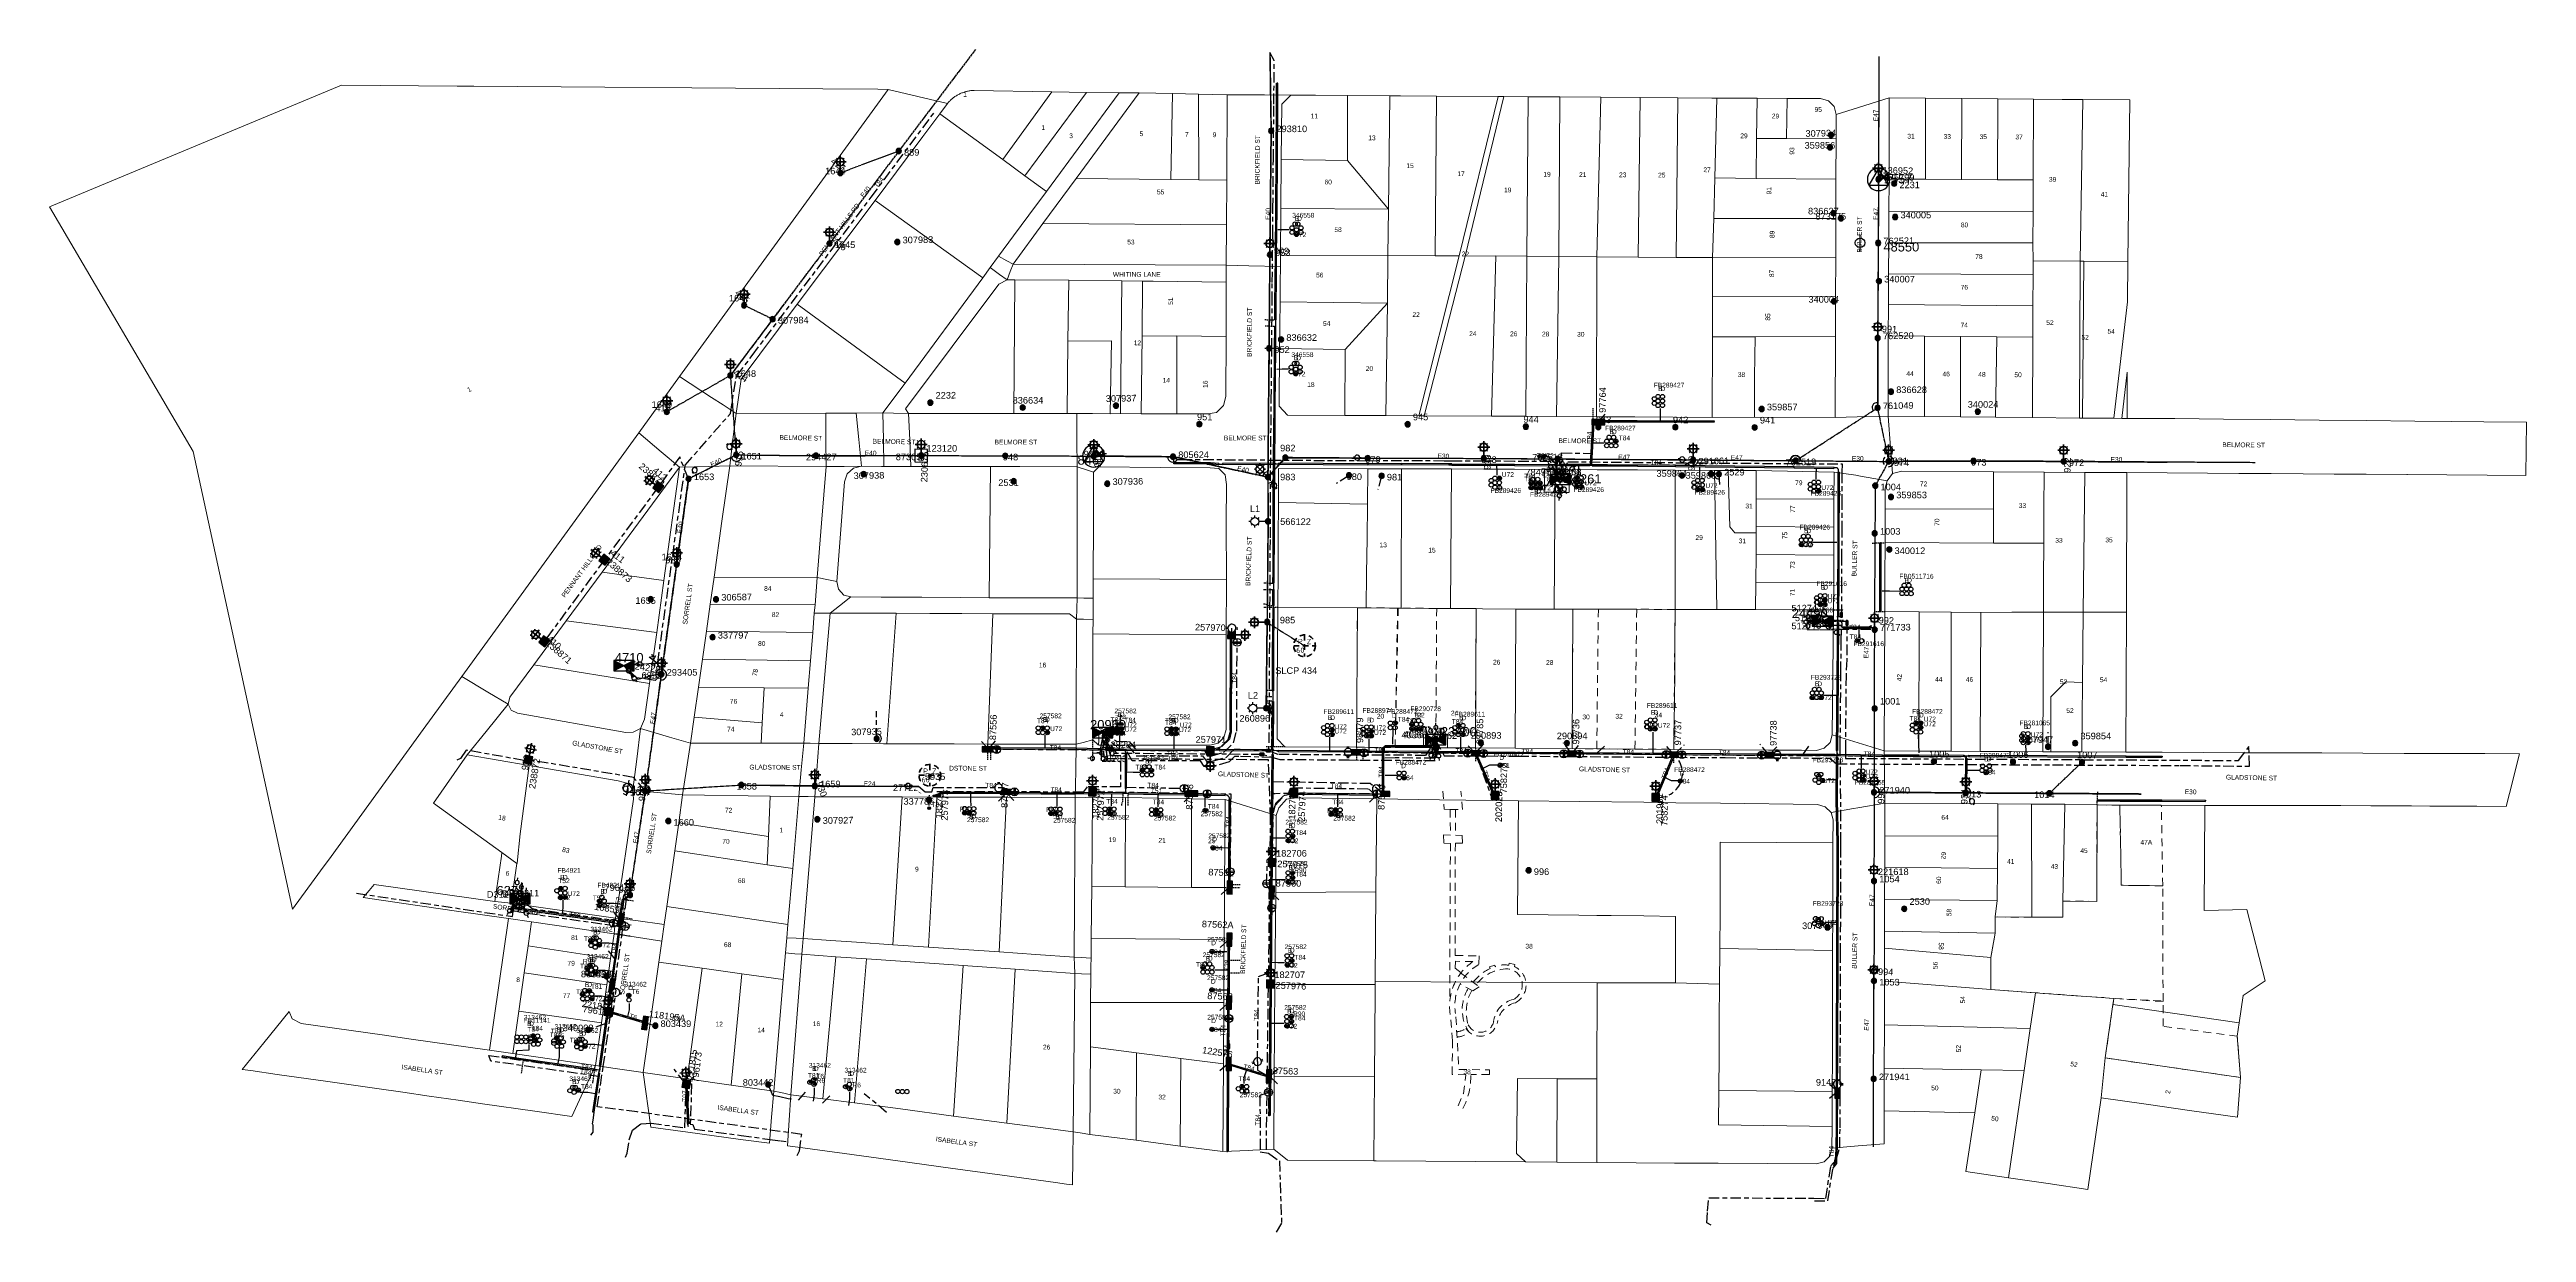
# Model space of a CAD drawing. Header units: metres. Extents: x 315403 to 316343, y 6257875 to 6258324.
import ezdxf
from ezdxf.enums import TextEntityAlignment as Align

# ---------------------------------------------------------------- set-up
doc = ezdxf.new("R2010")
doc.units = ezdxf.units.M
for name, pattern in [('Cable Exist OH', [1, 1, 0]), ('Cable Exist UG', [8.2, 4, -1.2, 1.8, -1.2]), ('Dash', [5, 3, -2]), ('DASHED', [0.75, 0.5, -0.25]), ('HIDDEN', [0.375, 0.25, -0.125]), ('HIDDEN2', [0.1875, 0.125, -0.0625])]:
    doc.linetypes.add(name, pattern=pattern)
doc.layers.get('0').update_dxf_attribs({"color": 6})
for name, color, linetype, lineweight in [('Cadastre Buildings_SP_EXT', 9, 'Continuous', 5), ('Cadastre Developer_SP_EXT', 9, 'Continuous', 5), ('Cadastre Land Parcels_SP_EXT', 9, 'Continuous', 5), ('Cadastre Other Property_SP_EXT', 9, 'HIDDEN', 5), ('Cadastre Roads_SP_EXT', 9, 'Continuous', 5)]:
    doc.layers.add(name, color=color, linetype=linetype, lineweight=lineweight)
for name, color, linetype in [('Duct_SP_EXT', 7, 'Continuous'), ('Equip_HV_EXT', 7, 'Continuous'), ('Equip_LV_EXT', 7, 'Continuous'), ('Equip_SL_EXT', 7, 'Continuous'), ('Equip_SP_HV_EXT', 7, 'Continuous'), ('Equip_SP_LV_EXT', 7, 'Continuous'), ('Equip_SP_SL_EXT', 7, 'Continuous'), ('Equip_SP_SL_NEW', 2, 'Continuous'), ('Mains_HV_EXT', 7, 'Continuous'), ('Mains_LV_EXT', 7, 'Continuous'), ('Mains_LV_SL_EXT', 7, 'Continuous'), ('Mains_SL_EXT', 7, 'Continuous'), ('OH_Details_SP_MISC', 7, 'Continuous'), ('Sub_SP_EXT', 7, 'Continuous'), ('Sub_SP_TR_HV_LV_EXT', 7, 'Continuous'), ('SupportsOH_SP_TR_HV_LV_SL_EXT', 7, 'Continuous'), ('SupportsUG_SP_LV_EXT', 7, 'Continuous'), ('SupportsUG_SP_LV_SL_EXT', 7, 'Continuous'), ('Trench_SP_EXT', 7, 'Continuous')]:
    doc.layers.add(name, color=color, linetype=linetype)
doc.layers.add('UNKNOWN_FEATURES', color=1, linetype='DASHED', plot=False)
doc.styles.add('COLUMN_LABEL', font='arial.ttf')
doc.styles.add('HVSW_LABEL', font='arial.ttf')
doc.styles.add('iecARIAL', font='arial.ttf', dxfattribs={"height": 2})
doc.styles.add('IESYMBOL1', font='isocp.shx')
doc.styles.add('POLE_LABEL', font='arial.ttf')
doc.styles.add('SL_LABEL', font='arial.ttf')
doc.styles.add('SLCP_LABEL', font='arial.ttf', dxfattribs={"height": 3.5})
doc.styles.get("Standard").update_dxf_attribs({"font": 'arial.ttf'})
doc.styles.add('SWITCH_LABEL', font='arial.ttf', dxfattribs={"height": 2.5})

# ---------------------------------------------------------------- blocks, each defined once
blk = doc.blocks.new('SUB_PADMOUNT_EXT')
for points in [[(0, 0), (-3.84, 1.92), (-3.84, -1.92)], [(0, 0), (3.84, 1.92), (3.84, -1.92)]]:
    blk.add_hatch(color=256).paths.add_polyline_path(points)
for p, q in [((3.84, 1.92), (-3.84, -1.92)), ((-3.84, 1.92), (3.84, -1.92))]:
    blk.add_line(p, q)
blk.add_lwpolyline([(-3.84, -1.92), (3.84, -1.92), (3.84, 1.92), (-3.84, 1.92)], close=True)
for tag, height, flags, p in [('STREET_CODE', 0.2, 9, (1.5, 0)), ('ASSET_NUM', 3.5, 8, (2, 2)), ('CONSTRUCTED_VOLTAGE', 0.2, 9, (1.5, -0.2)), ('OPERATING_VOLTAGE', 0.2, 9, (1.5, -0.6)), ('ORIENTATION', 0.2, 9, (1.5, -0.8)), ('OWNED_BY', 0.2, 9, (1.5, -1)), ('OPERATED_BY', 0.2, 9, (1.5, -1.2)), ('SECONDARY_VOLTAGE', 0.2, 9, (1.5, -1.6)), ('STATE', 0.2, 9, (1.5, -1.8)), ('SUBSTATION_TYPE', 0.2, 9, (1.5, -2.2)), ('STREETNAME', 0.2, 9, (1.5, -3)), ('SUBURB', 0.2, 9, (1.5, -3.2)), ('Z', 0.2, 1, (1.5, -3.6)), ('NO_PHASES', 0.2, 9, (1.5, -0.4)), ('MAINTAINED_BY', 0.2, 9, (1.5, -1.4)), ('PARENT', 0.2, 9, (1.5, -2)), ('USAGE', 0.2, 9, (1.5, -2.4)), ('LEGEND', 0.2, 9, (1.5, -2.6)), ('LOCATION', 0.2, 9, (1.5, -2.8)), ('NOTES', 0.2, 9, (1.5, -3.4))]:
    blk.add_attdef(tag, text='', height=height, dxfattribs=dict(flags=flags)).set_placement(p, align=Align.MIDDLE_LEFT)
blk = doc.blocks.new('SUB_POLE_EXT')
blk.add_wipeout([(0, 4.22), (0.42, 4.2), (0.83, 4.14), (1.21, 4.05), (1.62, 3.9), (1.99, 3.72), (2.35, 3.51), (2.68, 3.26), (2.99, 2.99), (3.28, 2.66), (3.52, 2.34), (3.76, 1.92), (3.9, 1.62), (4.04, 1.23), (4.18, 0.63), (4.22, 0), (4.18, -0.61), (4.06, -1.15), (3.9, -1.62), (3.58, -2.24), (3.22, -2.73), (2.97, -3.01), (2.68, -3.26), (2.36, -3.5), (2, -3.72), (1.64, -3.89), (1.25, -4.03), (0.82, -4.14), (0.42, -4.2), (0, -4.22), (-0.41, -4.2), (-0.8, -4.15), (-1.21, -4.05), (-1.62, -3.9), (-1.99, -3.73), (-2.35, -3.51), (-2.68, -3.26), (-2.96, -3.02), (-3.23, -2.72), (-3.51, -2.35), (-3.71, -2.01), (-3.91, -1.6), (-4.05, -1.21), (-4.16, -0.76), (-4.22, -0.14), (-4.21, 0.39), (-4.14, 0.83), (-4.03, 1.27), (-3.9, 1.63), (-3.71, 2.02), (-3.5, 2.37), (-3.28, 2.67), (-2.99, 2.99), (-2.68, 3.27), (-2.33, 3.52), (-1.98, 3.73), (-1.63, 3.9), (-1.2, 4.05), (-0.78, 4.15), (-0.4, 4.21)])
blk.add_line((2.16, 0.48), (2.16, 0.48, 0))
blk.add_lwpolyline([(-4.22, 0, 1), (4.22, 0, 1)], format="xyb", close=True)
blk.add_lwpolyline([(2.14, 0.52), (0, 4.22), (-3.66, -2.11), (3.66, -2.11)], close=True)
for tag, height, flags, p in [('STREET_CODE', 0.2, 9, (1.5, 0)), ('ASSET_NUM', 3.5, 8, (2, 2)), ('CONSTRUCTED_VOLTAGE', 0.2, 9, (1.5, -0.2)), ('OPERATING_VOLTAGE', 0.2, 9, (1.5, -0.6)), ('OPERATED_BY', 0.2, 9, (1.5, -0.8)), ('ORIENTATION', 0.2, 9, (1.5, -1.2)), ('OWNED_BY', 0.2, 9, (1.5, -1.4)), ('SECONDARY_VOLTAGE', 0.2, 9, (1.5, -1.6)), ('STATE', 0.2, 9, (1.5, -1.8)), ('SUBSTATION_TYPE', 0.2, 9, (1.5, -2)), ('STREETNAME', 0.2, 9, (1.5, -2.8)), ('SUBURB', 0.2, 9, (1.5, -3)), ('Z', 0.2, 1, (1.5, -3.4)), ('NO_PHASES', 0.2, 9, (1.5, -0.4)), ('MAINTAINED_BY', 0.2, 9, (1.5, -1)), ('USAGE', 0.2, 9, (1.5, -2.2)), ('LEGEND', 0.2, 9, (1.5, -2.4)), ('LOCATION', 0.2, 9, (1.5, -2.6)), ('NOTES', 0.2, 9, (1.5, -3.2))]:
    blk.add_attdef(tag, text='', height=height, dxfattribs=dict(flags=flags)).set_placement(p, align=Align.MIDDLE_LEFT)
blk = doc.blocks.new('COLUMN_EXT')
blk.add_hatch(color=256).paths.add_polyline_path([(-1.49, 1.48), (-1.49, -1.49), (1.48, -1.49), (1.48, 1.48)])
blk.add_lwpolyline([(-1.49, -1.49), (1.48, -1.49), (1.48, 1.48), (-1.49, 1.48)], close=True)
for tag, height, style, flags, p in [('STRUCTURE_PLANT_NUMBER', 0.2, 'POLE_LABEL', 9, (1.81, 0.03)), ('ASSET_NUM', 2.5, 'COLUMN_LABEL', 8, (2, 2)), ('STREET_CODE', 0.2, 'COLUMN_LABEL', 9, (1.81, -0.2))]:
    blk.add_attdef(tag, text='', height=height, dxfattribs=dict(style=style, flags=flags)).set_placement(p, align=Align.MIDDLE_LEFT)
at = {"flags": 1}
blk.add_attdef('Z', (1.81, -2.35), '', height=0.2, dxfattribs=at)
at = {"flags": 9}
for tag, p in [('COLUMN_TYPE', (1.81, -0.4)), ('OWNED_BY', (1.81, -0.6)), ('STATE', (1.81, -0.8)), ('USAGE', (1.81, -1)), ('STREETNAME', (1.81, -1.6)), ('SUBURB', (1.81, -1.8)), ('LEGEND', (1.81, -1.2)), ('LOCATION', (1.81, -1.4)), ('NOTES', (1.81, -2))]:
    blk.add_attdef(tag, text='', height=0.2, dxfattribs=at).set_placement(p, align=Align.MIDDLE_LEFT)
blk = doc.blocks.new('PILLAR_EXT')
blk.add_hatch(color=256).paths.add_polyline_path([(-2.475, 0.99), (-2.475, -0.99), (2.475, -0.99), (2.475, 0.99)])
blk.add_lwpolyline([(-2.475, -0.99), (2.475, -0.99), (2.475, 0.99), (-2.475, 0.99)], close=True)
for tag, p, flags in [('OWNED_BY', (0, -0.2), 9), ('STATE', (0, -0.4), 9), ('SUPPORT_TYPE', (0, -0.6), 9), ('STREETNAME', (0, -1.8), 9), ('SUBURB', (0, -2), 1), ('USAGE', (0, -0.8), 9), ('LEGEND', (0, -1), 9), ('LOCATION', (0, -1.2), 9), ('NOTES', (0, -1.4), 9), ('PARENT', (0, -1.6), 9)]:
    blk.add_attdef(tag, p, '', height=0.2, dxfattribs=dict(flags=flags))
at = {"style": 'iecARIAL', "flags": 8}
blk.add_attdef('ASSET_NUM', (1.5, 3.5), '', height=2.5, dxfattribs=at)
blk = doc.blocks.new('DUCT_EXT')
blk.add_circle((0, 0.8), 0.8)
at = {"flags": 1}
blk.add_attdef('Z', (0, 0), '', height=0.2, dxfattribs=at)
at = {"flags": 9}
for tag, p in [('DUCT_CODE', (0, 0)), ('XSECT_TYPE', (0, -0.2)), ('STATE', (0, -0.6)), ('FB_REFERENCE', (0, -0.4)), ('NOTES', (0, -0.8))]:
    blk.add_attdef(tag, text='', height=0.2, dxfattribs=at).set_placement(p, align=Align.MIDDLE_LEFT)
blk = doc.blocks.new('LV_OH_LINKS_OPEN_EXT')
for p, q in [((-0.17, 4.97), (-0.17, 5.46)), ((-0.17, 3), (-0.17, 2.5)), ((0.17, 4.97), (0.17, 5.46)), ((0.17, 3), (0.17, 2.5))]:
    blk.add_line(p, q)
blk.add_lwpolyline([(0, 2.99, 1), (0, 4.98, 1)], format="xyb", close=True)
at = {"flags": 9}
for tag, p in [('ACTUAL_STATUS', (0, 0)), ('CONSTRUCTED_VOLTAGE', (0, -0.2)), ('OPERATING_VOLTAGE', (0, -0.6)), ('ORIENTATION', (0, -0.8)), ('OWNED_BY', (0, -1)), ('STATE', (0, -1.2)), ('SWITCH_TYPE', (0, -1.4)), ('NO_PHASES', (0, -0.4)), ('USAGE', (0, -1.6)), ('LEGEND', (0, -1.8)), ('NOTES', (0, -2))]:
    blk.add_attdef(tag, text='', height=0.2, dxfattribs=at).set_placement(p, align=Align.MIDDLE_LEFT)
at = {"flags": 1}
blk.add_attdef('Z', (0, 0), '', height=0.2, dxfattribs=at)
blk = doc.blocks.new('LV_OH_LINKS_DISTFUSE_EXT')
for p, q in [((0, 0), (0.96, 0)), ((3.84, 0), (4.8, 0))]:
    blk.add_line(p, q)
blk.add_lwpolyline([(3.84, -1.2), (3.84, 1.2), (0.96, -1.2), (0.96, 1.2)], close=True)
at = {"flags": 9}
for tag, p in [('ACTUAL_STATUS', (0, 0)), ('CONSTRUCTED_VOLTAGE', (0, -0.2)), ('OPERATING_VOLTAGE', (0, -0.6)), ('ORIENTATION', (0, -0.8)), ('OWNED_BY', (0, -1)), ('STATE', (0, -1.2)), ('SWITCH_TYPE', (0, -1.4)), ('NO_PHASES', (0, -0.4)), ('USAGE', (0, -1.6)), ('NOTES', (0, -1.8))]:
    blk.add_attdef(tag, text='', height=0.2, dxfattribs=at).set_placement(p, align=Align.MIDDLE_LEFT)
at = {"flags": 1}
blk.add_attdef('Z', (0, 0), '', height=0.2, dxfattribs=at)
blk = doc.blocks.new('SL_LANTERN_EXT')
at = {"lineweight": 40}
for p, q in [((-2.25, 4.22), (2.25, 4.22)), ((-1.46, 5.68), (-1.06, 5.28)), ((-1.46, 2.76), (-1.06, 3.16)), ((0, 1.97), (0, 6.47)), ((0, 0), (0, 2.72)), ((1.46, 5.68), (1.06, 5.28)), ((1.46, 2.76), (1.06, 3.16))]:
    blk.add_line(p, q, dxfattribs=at)
blk.add_circle((0, 4.22), 1.5, dxfattribs=at)
at = {"style": 'iecARIAL', "flags": 8}
blk.add_attdef('ASSET_NUM', (1.5, 1.5), '', height=2.5, dxfattribs=at)
for tag, p, height, flags in [('OPERATING_VOLTAGE', (0.98, -1.65), 0.2, 9), ('ORIENTATION', (0.98, -1.85), 0.2, 9), ('OWNED_BY', (0.98, -2.05), 0.2, 9), ('STATE', (0.98, -2.25), 0.2, 9), ('STREETNAME', (0.98, -9.25), 0.2, 9), ('SUBURB', (0.98, -9.45), 0.2, 1), ('CONSTRUCTED_VOLTAGE', (0.98, -0.65), 0.2, 9), ('CONTROL_TYPE', (0.98, -0.85), 0.2, 9), ('LANTERN_PURPOSE', (0.98, -1.05), 0.2, 9), ('LANTERN_TYPE', (0.98, -1.25), 0.2, 9), ('NO_PHASES', (0.98, -1.45), 0.2, 9), ('USAGE', (0.98, -2.45), 0.2, 9), ('CEXIST', (0.98, -2.65), 0.2, 9), ('CNEW', (0.98, -2.85), 0.2, 9), ('CNUMBER', (0.98, -3.05), 0.2, 9), ('CREMOVE', (0.98, -3.25), 0.2, 9), ('CREPLACE', (0.98, -3.45), 0.2, 9), ('LKINGHEIGHT', (0.98, -3.65), 0.2, 9), ('LBRACKET', (0.98, -3.85), 0.2, 9), ('LBRACKETVOCAB', (0.98, -4.05), 0.2, 9), ('LCATEGORY', (0.98, -4.25), 0.2, 9), ('LCHARGE1', (0.98, -4.45), 0.2, 9), ('LCHARGE1PERCENT', (0.98, -4.65), 0.2, 9), ('LCHARGE2', (0.98, -4.85), 0.2, 9), ('LCHARGE2PERCENT', (0.98, -5.05), 0.2, 9), ('LCHARGE3', (0.98, -5.25), 0.2, 9), ('LCHARGE3PERCENT', (0.98, -5.45), 0.2, 9), ('LEXIST', (0.98, -5.65), 0.2, 9), ('LLAMP', (0.98, -5.85), 0.2, 9), ('LLAMPVOCAB', (0.98, -6.05), 0.2, 9), ('LMAST', (0.98, -6.25), 0.2, 9), ('LMASTVOCAB', (0.98, -6.45), 0.2, 9), ('LNEW', (0.98, -6.65), 0.2, 9), ('LANTNUMBER', (0.98, -6.85), 0.2, 9), ('LOUTREACH', (0.98, -7.25), 0.2, 9), ('LOUTREACHVOCAB', (0.98, -7.45), 0.2, 9), ('LRATECODE', (0.98, -7.65), 0.2, 9), ('LREMOVE', (0.98, -7.85), 0.2, 9), ('LREPLACE', (0.98, -8.05), 0.2, 9), ('LTYPE', (0.98, -8.25), 0.2, 9), ('LTYPEVOCAB', (0.98, -8.45), 0.2, 9), ('LEGEND', (0.98, -8.65), 0.2, 9), ('LOCATION', (0.98, -8.85), 0.2, 9), ('NOTES', (0.98, -9.05), 0.2, 9), ('LNUMBER', (2.18, -3.25), 2.5, 8)]:
    blk.add_attdef(tag, p, '', height=height, dxfattribs=dict(flags=flags))
blk = doc.blocks.new('*U147')
at = {"lineweight": 40}
for p, q in [((-5.1, 2.96), (-4.54, 2.96)), ((-1.43, 1.4), (-4.64, 4.55)), ((-4.61, 1.37), (-1.46, 4.58)), ((-3.06, 5.04), (-3.05, 4.48)), ((-3.02, 0.91), (-3.02, 1.48)), ((0, 0), (-1.97, 1.93)), ((-0.97, 3), (-1.54, 2.99))]:
    blk.add_line(p, q, dxfattribs=at)
blk.add_circle((-3.04, 2.98), 1.5, dxfattribs=at)
at = {"style": 'iecARIAL', "flags": 8}
blk.add_attdef('ASSET_NUM', (1.5, 1.5), '', height=2.5, dxfattribs=at)
for tag, p, height, flags in [('OPERATING_VOLTAGE', (0.98, -1.65), 0.2, 9), ('ORIENTATION', (0.98, -1.85), 0.2, 9), ('OWNED_BY', (0.98, -2.05), 0.2, 9), ('STATE', (0.98, -2.25), 0.2, 9), ('STREETNAME', (0.98, -9.25), 0.2, 9), ('SUBURB', (0.98, -9.45), 0.2, 1), ('CONSTRUCTED_VOLTAGE', (0.98, -0.65), 0.2, 9), ('CONTROL_TYPE', (0.98, -0.85), 0.2, 9), ('LANTERN_PURPOSE', (0.98, -1.05), 0.2, 9), ('LANTERN_TYPE', (0.98, -1.25), 0.2, 9), ('NO_PHASES', (0.98, -1.45), 0.2, 9), ('USAGE', (0.98, -2.45), 0.2, 9), ('CEXIST', (0.98, -2.65), 0.2, 9), ('CNEW', (0.98, -2.85), 0.2, 9), ('CNUMBER', (0.98, -3.05), 0.2, 9), ('CREMOVE', (0.98, -3.25), 0.2, 9), ('CREPLACE', (0.98, -3.45), 0.2, 9), ('LKINGHEIGHT', (0.98, -3.65), 0.2, 9), ('LBRACKET', (0.98, -3.85), 0.2, 9), ('LBRACKETVOCAB', (0.98, -4.05), 0.2, 9), ('LCATEGORY', (0.98, -4.25), 0.2, 9), ('LCHARGE1', (0.98, -4.45), 0.2, 9), ('LCHARGE1PERCENT', (0.98, -4.65), 0.2, 9), ('LCHARGE2', (0.98, -4.85), 0.2, 9), ('LCHARGE2PERCENT', (0.98, -5.05), 0.2, 9), ('LCHARGE3', (0.98, -5.25), 0.2, 9), ('LCHARGE3PERCENT', (0.98, -5.45), 0.2, 9), ('LEXIST', (0.98, -5.65), 0.2, 9), ('LLAMP', (0.98, -5.85), 0.2, 9), ('LLAMPVOCAB', (0.98, -6.05), 0.2, 9), ('LMAST', (0.98, -6.25), 0.2, 9), ('LMASTVOCAB', (0.98, -6.45), 0.2, 9), ('LNEW', (0.98, -6.65), 0.2, 9), ('LANTNUMBER', (0.98, -6.85), 0.2, 9), ('LOUTREACH', (0.98, -7.25), 0.2, 9), ('LOUTREACHVOCAB', (0.98, -7.45), 0.2, 9), ('LRATECODE', (0.98, -7.65), 0.2, 9), ('LREMOVE', (0.98, -7.85), 0.2, 9), ('LREPLACE', (0.98, -8.05), 0.2, 9), ('LTYPE', (0.98, -8.25), 0.2, 9), ('LTYPEVOCAB', (0.98, -8.45), 0.2, 9), ('LEGEND', (0.98, -8.65), 0.2, 9), ('LOCATION', (0.98, -8.85), 0.2, 9), ('NOTES', (0.98, -9.05), 0.2, 9), ('LNUMBER', (2.18, -3.25), 2.5, 8)]:
    blk.add_attdef(tag, p, '', height=height, dxfattribs=dict(flags=flags))
blk = doc.blocks.new('*U145')
at = {"lineweight": 40}
for p, q in [((0, 0), (3.59, 0)), ((2.84, 0), (7.34, 0)), ((3.63, 1.46), (4.03, 1.06)), ((5.09, 2.25), (5.09, -2.25)), ((6.55, 1.46), (6.15, 1.06)), ((3.63, -1.46), (4.03, -1.06)), ((6.55, -1.46), (6.15, -1.06))]:
    blk.add_line(p, q, dxfattribs=at)
blk.add_circle((5.09, 0), 1.5, dxfattribs=at)
at = {"style": 'iecARIAL', "flags": 8}
blk.add_attdef('ASSET_NUM', (1.5, 1.5), '', height=2.5, dxfattribs=at)
for tag, p, height, flags in [('OPERATING_VOLTAGE', (0.98, -1.65), 0.2, 9), ('ORIENTATION', (0.98, -1.85), 0.2, 9), ('OWNED_BY', (0.98, -2.05), 0.2, 9), ('STATE', (0.98, -2.25), 0.2, 9), ('STREETNAME', (0.98, -9.25), 0.2, 9), ('SUBURB', (0.98, -9.45), 0.2, 1), ('CONSTRUCTED_VOLTAGE', (0.98, -0.65), 0.2, 9), ('CONTROL_TYPE', (0.98, -0.85), 0.2, 9), ('LANTERN_PURPOSE', (0.98, -1.05), 0.2, 9), ('LANTERN_TYPE', (0.98, -1.25), 0.2, 9), ('NO_PHASES', (0.98, -1.45), 0.2, 9), ('USAGE', (0.98, -2.45), 0.2, 9), ('CEXIST', (0.98, -2.65), 0.2, 9), ('CNEW', (0.98, -2.85), 0.2, 9), ('CNUMBER', (0.98, -3.05), 0.2, 9), ('CREMOVE', (0.98, -3.25), 0.2, 9), ('CREPLACE', (0.98, -3.45), 0.2, 9), ('LKINGHEIGHT', (0.98, -3.65), 0.2, 9), ('LBRACKET', (0.98, -3.85), 0.2, 9), ('LBRACKETVOCAB', (0.98, -4.05), 0.2, 9), ('LCATEGORY', (0.98, -4.25), 0.2, 9), ('LCHARGE1', (0.98, -4.45), 0.2, 9), ('LCHARGE1PERCENT', (0.98, -4.65), 0.2, 9), ('LCHARGE2', (0.98, -4.85), 0.2, 9), ('LCHARGE2PERCENT', (0.98, -5.05), 0.2, 9), ('LCHARGE3', (0.98, -5.25), 0.2, 9), ('LCHARGE3PERCENT', (0.98, -5.45), 0.2, 9), ('LEXIST', (0.98, -5.65), 0.2, 9), ('LLAMP', (0.98, -5.85), 0.2, 9), ('LLAMPVOCAB', (0.98, -6.05), 0.2, 9), ('LMAST', (0.98, -6.25), 0.2, 9), ('LMASTVOCAB', (0.98, -6.45), 0.2, 9), ('LNEW', (0.98, -6.65), 0.2, 9), ('LANTNUMBER', (0.98, -6.85), 0.2, 9), ('LOUTREACH', (0.98, -7.25), 0.2, 9), ('LOUTREACHVOCAB', (0.98, -7.45), 0.2, 9), ('LRATECODE', (0.98, -7.65), 0.2, 9), ('LREMOVE', (0.98, -7.85), 0.2, 9), ('LREPLACE', (0.98, -8.05), 0.2, 9), ('LTYPE', (0.98, -8.25), 0.2, 9), ('LTYPEVOCAB', (0.98, -8.45), 0.2, 9), ('LEGEND', (0.98, -8.65), 0.2, 9), ('LOCATION', (0.98, -8.85), 0.2, 9), ('NOTES', (0.98, -9.05), 0.2, 9), ('LNUMBER', (2.18, -3.25), 2.5, 8)]:
    blk.add_attdef(tag, p, '', height=height, dxfattribs=dict(flags=flags))
blk = doc.blocks.new('*U144')
at = {"lineweight": 40}
for p, q in [((0, 0), (0, -4.33)), ((2.25, -5.83), (-2.25, -5.83)), ((-1.46, -4.37), (-1.06, -4.77)), ((-1.46, -7.29), (-1.06, -6.89)), ((0, -3.58), (0, -8.08)), ((1.46, -4.37), (1.06, -4.77)), ((1.46, -7.29), (1.06, -6.89))]:
    blk.add_line(p, q, dxfattribs=at)
blk.add_circle((0, -5.83), 1.5, dxfattribs=at)
at = {"style": 'iecARIAL', "flags": 8}
blk.add_attdef('ASSET_NUM', (1.5, 1.5), '', height=2.5, dxfattribs=at)
for tag, p, height, flags in [('OPERATING_VOLTAGE', (0.98, -1.65), 0.2, 9), ('ORIENTATION', (0.98, -1.85), 0.2, 9), ('OWNED_BY', (0.98, -2.05), 0.2, 9), ('STATE', (0.98, -2.25), 0.2, 9), ('STREETNAME', (0.98, -9.25), 0.2, 9), ('SUBURB', (0.98, -9.45), 0.2, 1), ('CONSTRUCTED_VOLTAGE', (0.98, -0.65), 0.2, 9), ('CONTROL_TYPE', (0.98, -0.85), 0.2, 9), ('LANTERN_PURPOSE', (0.98, -1.05), 0.2, 9), ('LANTERN_TYPE', (0.98, -1.25), 0.2, 9), ('NO_PHASES', (0.98, -1.45), 0.2, 9), ('USAGE', (0.98, -2.45), 0.2, 9), ('CEXIST', (0.98, -2.65), 0.2, 9), ('CNEW', (0.98, -2.85), 0.2, 9), ('CNUMBER', (0.98, -3.05), 0.2, 9), ('CREMOVE', (0.98, -3.25), 0.2, 9), ('CREPLACE', (0.98, -3.45), 0.2, 9), ('LKINGHEIGHT', (0.98, -3.65), 0.2, 9), ('LBRACKET', (0.98, -3.85), 0.2, 9), ('LBRACKETVOCAB', (0.98, -4.05), 0.2, 9), ('LCATEGORY', (0.98, -4.25), 0.2, 9), ('LCHARGE1', (0.98, -4.45), 0.2, 9), ('LCHARGE1PERCENT', (0.98, -4.65), 0.2, 9), ('LCHARGE2', (0.98, -4.85), 0.2, 9), ('LCHARGE2PERCENT', (0.98, -5.05), 0.2, 9), ('LCHARGE3', (0.98, -5.25), 0.2, 9), ('LCHARGE3PERCENT', (0.98, -5.45), 0.2, 9), ('LEXIST', (0.98, -5.65), 0.2, 9), ('LLAMP', (0.98, -5.85), 0.2, 9), ('LLAMPVOCAB', (0.98, -6.05), 0.2, 9), ('LMAST', (0.98, -6.25), 0.2, 9), ('LMASTVOCAB', (0.98, -6.45), 0.2, 9), ('LNEW', (0.98, -6.65), 0.2, 9), ('LANTNUMBER', (0.98, -6.85), 0.2, 9), ('LOUTREACH', (0.98, -7.25), 0.2, 9), ('LOUTREACHVOCAB', (0.98, -7.45), 0.2, 9), ('LRATECODE', (0.98, -7.65), 0.2, 9), ('LREMOVE', (0.98, -7.85), 0.2, 9), ('LREPLACE', (0.98, -8.05), 0.2, 9), ('LTYPE', (0.98, -8.25), 0.2, 9), ('LTYPEVOCAB', (0.98, -8.45), 0.2, 9), ('LEGEND', (0.98, -8.65), 0.2, 9), ('LOCATION', (0.98, -8.85), 0.2, 9), ('NOTES', (0.98, -9.05), 0.2, 9), ('LNUMBER', (2.18, -3.25), 2.5, 8)]:
    blk.add_attdef(tag, p, '', height=height, dxfattribs=dict(flags=flags))
blk = doc.blocks.new('*U146')
at = {"lineweight": 40}
for p, q in [((-2.58, 0), (-7.08, 0)), ((-6.29, 1.46), (-5.89, 1.06)), ((-4.83, -2.25), (-4.83, 2.25)), ((-3.37, 1.46), (-3.77, 1.06)), ((0, 0), (-3.34, 0)), ((-6.29, -1.46), (-5.89, -1.06)), ((-3.37, -1.46), (-3.77, -1.06))]:
    blk.add_line(p, q, dxfattribs=at)
blk.add_circle((-4.83, 0), 1.5, dxfattribs=at)
at = {"style": 'iecARIAL', "flags": 8}
blk.add_attdef('ASSET_NUM', (1.5, 1.5), '', height=2.5, dxfattribs=at)
for tag, p, height, flags in [('OPERATING_VOLTAGE', (0.98, -1.65), 0.2, 9), ('ORIENTATION', (0.98, -1.85), 0.2, 9), ('OWNED_BY', (0.98, -2.05), 0.2, 9), ('STATE', (0.98, -2.25), 0.2, 9), ('STREETNAME', (0.98, -9.25), 0.2, 9), ('SUBURB', (0.98, -9.45), 0.2, 1), ('CONSTRUCTED_VOLTAGE', (0.98, -0.65), 0.2, 9), ('CONTROL_TYPE', (0.98, -0.85), 0.2, 9), ('LANTERN_PURPOSE', (0.98, -1.05), 0.2, 9), ('LANTERN_TYPE', (0.98, -1.25), 0.2, 9), ('NO_PHASES', (0.98, -1.45), 0.2, 9), ('USAGE', (0.98, -2.45), 0.2, 9), ('CEXIST', (0.98, -2.65), 0.2, 9), ('CNEW', (0.98, -2.85), 0.2, 9), ('CNUMBER', (0.98, -3.05), 0.2, 9), ('CREMOVE', (0.98, -3.25), 0.2, 9), ('CREPLACE', (0.98, -3.45), 0.2, 9), ('LKINGHEIGHT', (0.98, -3.65), 0.2, 9), ('LBRACKET', (0.98, -3.85), 0.2, 9), ('LBRACKETVOCAB', (0.98, -4.05), 0.2, 9), ('LCATEGORY', (0.98, -4.25), 0.2, 9), ('LCHARGE1', (0.98, -4.45), 0.2, 9), ('LCHARGE1PERCENT', (0.98, -4.65), 0.2, 9), ('LCHARGE2', (0.98, -4.85), 0.2, 9), ('LCHARGE2PERCENT', (0.98, -5.05), 0.2, 9), ('LCHARGE3', (0.98, -5.25), 0.2, 9), ('LCHARGE3PERCENT', (0.98, -5.45), 0.2, 9), ('LEXIST', (0.98, -5.65), 0.2, 9), ('LLAMP', (0.98, -5.85), 0.2, 9), ('LLAMPVOCAB', (0.98, -6.05), 0.2, 9), ('LMAST', (0.98, -6.25), 0.2, 9), ('LMASTVOCAB', (0.98, -6.45), 0.2, 9), ('LNEW', (0.98, -6.65), 0.2, 9), ('LANTNUMBER', (0.98, -6.85), 0.2, 9), ('LOUTREACH', (0.98, -7.25), 0.2, 9), ('LOUTREACHVOCAB', (0.98, -7.45), 0.2, 9), ('LRATECODE', (0.98, -7.65), 0.2, 9), ('LREMOVE', (0.98, -7.85), 0.2, 9), ('LREPLACE', (0.98, -8.05), 0.2, 9), ('LTYPE', (0.98, -8.25), 0.2, 9), ('LTYPEVOCAB', (0.98, -8.45), 0.2, 9), ('LEGEND', (0.98, -8.65), 0.2, 9), ('LOCATION', (0.98, -8.85), 0.2, 9), ('NOTES', (0.98, -9.05), 0.2, 9), ('LNUMBER', (2.18, -3.25), 2.5, 8)]:
    blk.add_attdef(tag, p, '', height=height, dxfattribs=dict(flags=flags))
blk = doc.blocks.new('POLE_EXT')
blk.add_hatch(color=256).paths.add_polyline_path([(-1, 0, 1), (1, 0, 1)])
blk.add_lwpolyline([(-1, 0, 1), (1, 0, 1)], format="xyb", close=True)
for tag, height, flags, p in [('pNumber', 2.5, 8, (-17.84, 2.07)), ('OWNED_BY', 0.2, 9, (1.35, -0.4)), ('SPECIAL_USE', 0.2, 9, (1.35, -0.8)), ('STATE', 0.2, 9, (1.35, -1)), ('cLV', 0.2, 9, (1.35, -1.4)), ('hDepth', 0.2, 9, (1.35, -1.6)), ('hDia', 0.2, 9, (1.35, -1.8)), ('cHV', 0.2, 9, (1.35, -2)), ('cLinedev', 0.2, 9, (1.35, -3.4)), ('pExisting', 0.2, 9, (1.35, -3.8)), ('pFooting', 0.2, 9, (1.35, -4.4)), ('pNew', 0.2, 9, (1.35, -4.6)), ('pRelocate', 0.2, 9, (1.35, -5)), ('pRemove', 0.2, 9, (1.35, -5.2)), ('pReplace', 0.2, 9, (1.35, -5.4)), ('pStay', 0.2, 9, (1.35, -5.6)), ('pType', 0.2, 9, (1.35, -5.8)), ('cspan', 0.2, 9, (1.35, -6)), ('STREETNAME', 0.2, 9, (1.35, -6.2)), ('SUBURB', 0.2, 9, (1.35, -6.4)), ('OPERATED_BY', 0.2, 9, (1.36, -7.01)), ('PARENT', 0.2, 9, (1.35, -0.6)), ('USAGE', 0.2, 9, (1.35, -1.2)), ('LBRACKET', 0.2, 9, (1.35, -2.2)), ('LExisting', 0.2, 9, (1.35, -2.4)), ('LANTNUMBER', 0.2, 9, (1.35, -2.6)), ('LOther', 0.2, 9, (1.35, -2.8)), ('LRemove', 0.2, 9, (1.35, -3)), ('LEGEND', 0.2, 9, (1.35, -3.2)), ('LOCATION', 0.2, 9, (1.35, -3.6)), ('PFNUMBER', 0.2, 9, (1.35, -4)), ('NEWPFNUMBER', 0.2, 9, (1.35, -4.2)), ('NOTES', 0.2, 9, (1.35, -6.6)), ('MAINTAINED_BY', 0.2, 9, (1.36, -6.81))]:
    blk.add_attdef(tag, text='', height=height, dxfattribs=dict(flags=flags)).set_placement(p, align=Align.MIDDLE_LEFT)
at = {"style": 'POLE_LABEL'}
for tag, height, flags, p in [('STRUCTURE_PLANT_NUMBER', 0.2, 9, (1.35, 0.03)), ('ASSET_NUM', 2.5, 8, (2, 2)), ('STREET_CODE', 0.2, 9, (1.35, -0.2))]:
    blk.add_attdef(tag, text='', height=height, dxfattribs=dict(at, flags=flags)).set_placement(p, align=Align.MIDDLE_LEFT)
at = {"flags": 1}
blk.add_attdef('Z', (1.35, -7.33), '', height=0.2, dxfattribs=at)
blk = doc.blocks.new('HV_STJ_EXT')
h = blk.add_hatch(color=256)
edge = h.paths.add_edge_path()
edge.add_ellipse((-0.59, 0.13), major_axis=(0.226, 0.226), ratio=1, start_angle=44.99996, end_angle=135)
edge.add_line((-0.91, 0.13), (-0.91, -0.13))
edge.add_ellipse((-0.59, -0.13), major_axis=(0.226, 0.226), ratio=1, start_angle=134.99996, end_angle=225)
edge.add_line((-0.59, -0.45), (0.59, -0.45))
edge.add_ellipse((0.59, -0.13), major_axis=(-0.226, 0.226), ratio=1, start_angle=134.99996, end_angle=225)
edge.add_line((0.91, -0.13), (0.91, 0.13))
edge.add_ellipse((0.59, 0.13), major_axis=(-0.226, 0.226), ratio=1, start_angle=224.99996, end_angle=315)
edge.add_line((0.59, 0.45), (-0.59, 0.45))
blk.add_lwpolyline([(-0.91, 0.13), (-0.91, -0.13, 0.414214), (-0.59, -0.45), (0.59, -0.45, 0.414214), (0.91, -0.13), (0.91, 0.13, 0.414214), (0.59, 0.45), (-0.59, 0.45, 0.414214)], format="xyb", close=True)
for tag, flags, p in [('ORIENTATION', 9, (1.5, 0)), ('Z', 1, (1.5, -0.8)), ('USAGE', 9, (1.5, -0.2)), ('LEGEND', 9, (1.5, -0.4)), ('NOTES', 9, (1.5, -0.6))]:
    blk.add_attdef(tag, text='', height=0.2, dxfattribs=dict(flags=flags)).set_placement(p, align=Align.MIDDLE_LEFT)
blk = doc.blocks.new('LV_STJ_EXT')
h = blk.add_hatch(color=256)
edge = h.paths.add_edge_path()
edge.add_ellipse((-0.59, 0.13), major_axis=(0.226, 0.226), ratio=1, start_angle=44.99996, end_angle=135)
edge.add_line((-0.91, 0.13), (-0.91, -0.13))
edge.add_ellipse((-0.59, -0.13), major_axis=(0.226, 0.226), ratio=1, start_angle=134.99996, end_angle=225)
edge.add_line((-0.59, -0.45), (0.59, -0.45))
edge.add_ellipse((0.59, -0.13), major_axis=(-0.226, 0.226), ratio=1, start_angle=134.99996, end_angle=225)
edge.add_line((0.91, -0.13), (0.91, 0.13))
edge.add_ellipse((0.59, 0.13), major_axis=(-0.226, 0.226), ratio=1, start_angle=224.99996, end_angle=315)
edge.add_line((0.59, 0.45), (-0.59, 0.45))
blk.add_lwpolyline([(-0.91, 0.13), (-0.91, -0.13, 0.414214), (-0.59, -0.45), (0.59, -0.45, 0.414214), (0.91, -0.13), (0.91, 0.13, 0.414214), (0.59, 0.45), (-0.59, 0.45, 0.414214)], format="xyb", close=True)
at = {"flags": 1}
blk.add_attdef('Z', (0, 0), '', height=0.2, dxfattribs=at)
at = {"flags": 9}
for tag, p in [('ORIENTATION', (0, 0)), ('USAGE', (0, -0.2)), ('LEGEND', (0, -0.4)), ('NOTES', (0, -0.6))]:
    blk.add_attdef(tag, text='', height=0.2, dxfattribs=at).set_placement(p, align=Align.MIDDLE_LEFT)
blk = doc.blocks.new('LV_UG_LINKS_CLOSED_EXT')
blk.add_wipeout([(-1.06, 1.06), (-1.18, 0.92), (-1.29, 0.76), (-1.37, 0.59), (-1.43, 0.42), (-1.48, 0.23), (-1.49, 0.05), (-1.49, -0.14), (-1.46, -0.33), (-1.41, -0.51), (-1.33, -0.68), (-1.24, -0.84), (-1.12, -0.99), (-0.99, -1.12), (-0.84, -1.24), (-0.68, -1.33), (-0.51, -1.41), (-0.33, -1.46), (-0.14, -1.49), (0.05, -1.49), (0.23, -1.48), (0.42, -1.43), (0.59, -1.37), (0.76, -1.29), (0.92, -1.18), (1.06, -1.06), (1.18, -0.92), (1.29, -0.76), (1.37, -0.59), (1.43, -0.42), (1.48, -0.23), (1.49, -0.05), (1.49, 0.14), (1.46, 0.33), (1.41, 0.51), (1.33, 0.68), (1.24, 0.84), (1.12, 0.99), (0.99, 1.12), (0.84, 1.24), (0.68, 1.33), (0.51, 1.41), (0.33, 1.46), (0.14, 1.49), (-0.05, 1.49), (-0.23, 1.48), (-0.42, 1.43), (-0.59, 1.37), (-0.76, 1.29), (-0.92, 1.18)])
for p, q in [((-0.25, -1.48), (-0.25, 1.48)), ((0.25, -1.48), (0.25, 1.48))]:
    blk.add_line(p, q)
blk.add_circle((0, 0), 1.5)
at = {"flags": 9}
for tag, p in [('ACTUAL_STATUS', (0, 0)), ('CONSTRUCTED_VOLTAGE', (0, -0.2)), ('OPERATING_VOLTAGE', (0, -0.6)), ('ORIENTATION', (0, -0.8)), ('STATE', (0, -1)), ('SWITCH_TYPE', (0, -1.2)), ('NO_PHASES', (0, -0.4)), ('USAGE', (0, -1.4)), ('NOTES', (0, -1.6))]:
    blk.add_attdef(tag, text='', height=0.2, dxfattribs=at).set_placement(p, align=Align.MIDDLE_LEFT)
at = {"flags": 1}
blk.add_attdef('Z', (0, 0), '', height=0.2, dxfattribs=at)
blk = doc.blocks.new('LV_UG_LINKS_OPEN_EXT')
for p, q in [((-0.25, 1.47), (-0.25, 2.22)), ((0.25, 1.47), (0.25, 2.22)), ((-0.25, -1.47), (-0.25, -2.22)), ((0.25, -1.47), (0.25, -2.22))]:
    blk.add_line(p, q)
at = {"flags": 9}
for tag, p in [('ACTUAL_STATUS', (0, 0)), ('CONSTRUCTED_VOLTAGE', (0, -0.2)), ('OPERATING_VOLTAGE', (0, -0.6)), ('ORIENTATION', (0, -0.8)), ('STATE', (0, -1)), ('SWITCH_TYPE', (0, -1.2)), ('NO_PHASES', (0, -0.4)), ('USAGE', (0, -1.4)), ('NOTES', (0, -1.6))]:
    blk.add_attdef(tag, text='', height=0.2, dxfattribs=at).set_placement(p, align=Align.MIDDLE_LEFT)
at = {"flags": 1}
blk.add_attdef('Z', (0, 0), '', height=0.2, dxfattribs=at)
blk.add_wipeout([(-0.25, 1.47), (-0.43, 1.43), (-0.61, 1.36), (-0.77, 1.28), (-0.93, 1.17), (-1.07, 1.05), (-1.19, 0.9), (-1.29, 0.75), (-1.38, 0.58), (-1.44, 0.4), (-1.48, 0.22), (-1.49, 0.03), (-1.49, -0.16), (-1.45, -0.34), (-1.4, -0.52), (-1.32, -0.69), (-1.23, -0.85), (-1.11, -1), (-0.98, -1.13), (-0.83, -1.24), (-0.66, -1.34), (-0.49, -1.41), (-0.31, -1.46), (-0.13, -1.49), (0.06, -1.49), (0.25, -1.47), (0.43, -1.43), (0.61, -1.36), (0.77, -1.28), (0.93, -1.17), (1.07, -1.05), (1.19, -0.9), (1.29, -0.75), (1.38, -0.58), (1.44, -0.4), (1.48, -0.22), (1.49, -0.03), (1.49, 0.16), (1.45, 0.34), (1.4, 0.52), (1.32, 0.69), (1.23, 0.85), (1.11, 1), (0.98, 1.13), (0.83, 1.24), (0.66, 1.34), (0.49, 1.41), (0.31, 1.46), (0.13, 1.49), (-0.06, 1.49)])
blk.add_lwpolyline([(0, -1.49, 1), (0, 1.49, 1)], format="xyb", close=True)
blk = doc.blocks.new('LV_UG_DFUSE_CLOSED_EXT')
for points in [[(1, 0), (0, 0)], [(5.04, 0.73), (2.16, -0.72)], [(5.05, -0.71), (2.16, 0.72)], [(6.2, 0.01), (7.2, 0.01)]]:
    blk.add_lwpolyline(points)
for centre in [(1.8, 0), (5.4, 0.01)]:
    blk.add_circle(centre, 0.8)
at = {"flags": 9}
for tag, p in [('ACTUAL_STATUS', (0, 0)), ('CONSTRUCTED_VOLTAGE', (0, -0.2)), ('OPERATING_VOLTAGE', (0, -0.6)), ('ORIENTATION', (0, -0.8)), ('STATE', (0, -1)), ('SWITCH_TYPE', (0, -1.2)), ('NO_PHASES', (0, -0.4)), ('USAGE', (0, -1.4)), ('NOTES', (0, -1.6))]:
    blk.add_attdef(tag, text='', height=0.2, dxfattribs=at).set_placement(p, align=Align.MIDDLE_LEFT)
at = {"flags": 1}
blk.add_attdef('Z', (0, 0), '', height=0.2, dxfattribs=at)
blk = doc.blocks.new('LV_UG_DFUSE_OPEN_EXT')
for points in [[(1, 0), (0, 0)], [(6.2, 0.01), (7.2, 0.01)]]:
    blk.add_lwpolyline(points)
for centre in [(1.8, 0), (5.4, 0.01)]:
    blk.add_circle(centre, 0.8)
at = {"flags": 9}
for tag, p in [('ACTUAL_STATUS', (0, 0)), ('CONSTRUCTED_VOLTAGE', (0, -0.2)), ('OPERATING_VOLTAGE', (0, -0.6)), ('ORIENTATION', (0, -0.8)), ('STATE', (0, -1)), ('SWITCH_TYPE', (0, -1.2)), ('NO_PHASES', (0, -0.4)), ('USAGE', (0, -1.4)), ('NOTES', (0, -1.6))]:
    blk.add_attdef(tag, text='', height=0.2, dxfattribs=at).set_placement(p, align=Align.MIDDLE_LEFT)
at = {"flags": 1}
blk.add_attdef('Z', (0, 0), '', height=0.2, dxfattribs=at)
blk = doc.blocks.new('HV_DOF_CLOSED_EXT')
for p, q in [((0, 7.9), (0, 6.94)), ((0, 4.06), (0, 3.1))]:
    blk.add_line(p, q)
blk.add_lwpolyline([(-1.2, 4.06), (1.2, 4.06), (-1.2, 6.94), (1.2, 6.94)], close=True)
for tag, height, flags, p in [('STREET_CODE', 0.2, 9, (1.5, 0)), ('ASSET_NUM', 2.5, 8, (2, 2)), ('ACTUAL_STATUS', 0.2, 9, (1.5, -0.2)), ('CONSTRUCTED_VOLTAGE', 0.2, 9, (1.5, -0.4)), ('OPERATING_VOLTAGE', 0.2, 9, (1.5, -0.8)), ('ORIENTATION', 0.2, 9, (1.5, -1)), ('OWNED_BY', 0.2, 9, (1.5, -1.2)), ('OPERATED_BY', 0.2, 9, (1.5, -1.4)), ('STATE', 0.2, 9, (1.5, -1.8)), ('SWITCH_TYPE', 0.2, 9, (1.5, -2)), ('STREETNAME', 0.2, 9, (1.5, -2.8)), ('SUBURB', 0.2, 9, (1.5, -3)), ('Z', 0.2, 1, (1.5, -3.6)), ('NO_PHASES', 0.2, 9, (1.5, -0.6)), ('MAINTAINED_BY', 0.2, 9, (1.5, -1.6)), ('USAGE', 0.2, 9, (1.5, -2.2)), ('LEGEND', 0.2, 9, (1.5, -2.4)), ('LOCATION', 0.2, 9, (1.5, -2.6)), ('NOTES', 0.2, 9, (1.5, -3.2)), ('LABEL_ALIGNMENT', 0.2, 9, (1.5, -3.4))]:
    blk.add_attdef(tag, text='', height=height, dxfattribs=dict(flags=flags)).set_placement(p, align=Align.MIDDLE_LEFT)
blk = doc.blocks.new('SWG_HOLEC_SU_EXT')
blk.add_line((1.8, -2), (5.8, -2))
for points in [[(1, 0), (0, 0)], [(6.6, 0), (7.6, 0)]]:
    blk.add_lwpolyline(points)
for points in [[(1.8, -0.8, 1), (1.8, 0.8, 1)], [(5.8, -0.8, 1), (5.8, 0.8, 1)]]:
    blk.add_lwpolyline(points, format="xyb", close=True)
at = {"style": 'SWITCH_LABEL', "flags": 8}
blk.add_attdef('ASSET_NUM', text='', height=2.5, rotation=179.95437, dxfattribs=at).set_placement((-2.4, 0), align=Align.MIDDLE_LEFT)
at = {"flags": 1}
blk.add_attdef('Z', (0, 0), '', height=0.2, dxfattribs=at)
at = {"flags": 9}
for tag, p in [('ACTUAL_STATUS', (0, -0.4)), ('CONSTRUCTED_VOLTAGE', (0, -0.6)), ('OPERATING_VOLTAGE', (0, -1)), ('ORIENTATION', (0, -1.2)), ('OWNED_BY', (0, -1.4)), ('STATE', (0, -1.8)), ('SWITCH_TYPE', (0, -2)), ('STREETNAME', (0, -2.6)), ('SUBURB', (0, -2.8)), ('NO_PHASES', (0, -0.8)), ('PARENT', (0, -1.6)), ('USAGE', (0, -2.2)), ('LOCATION', (0, -2.4)), ('NOTES', (0, -3))]:
    blk.add_attdef(tag, text='', height=0.2, dxfattribs=at).set_placement(p, align=Align.MIDDLE_LEFT)
at = {"style": 'SWITCH_LABEL', "flags": 9}
blk.add_attdef('STREET_CODE', text='', height=0.2, dxfattribs=at).set_placement((0, -0.2), align=Align.MIDDLE_LEFT)
blk = doc.blocks.new('HV_ABS_CLOSED_EXT')
blk.add_line((-3, 6.87), (3, 6.87))
blk.add_circle((0, 6.87), 1.8)
at = {"flags": 1}
blk.add_attdef('Z', (0, 0), '', height=0.2, dxfattribs=at)
at = {"style": 'HVSW_LABEL'}
for tag, height, flags, p in [('ASSET_NUM', 3.5, 8, (2, 2)), ('STREET_CODE', 0.2, 9, (0, -0.2))]:
    blk.add_attdef(tag, text='', height=height, dxfattribs=dict(at, flags=flags)).set_placement(p, align=Align.MIDDLE_LEFT)
at = {"flags": 9}
for tag, p in [('ACTUAL_STATUS', (0, -0.4)), ('CONSTRUCTED_VOLTAGE', (0, -0.6)), ('OPERATING_VOLTAGE', (0, -1)), ('ORIENTATION', (0, -1.2)), ('OWNED_BY', (0, -1.4)), ('STATE', (0, -1.6)), ('SWITCH_TYPE', (0, -1.8)), ('STREETNAME', (0, -2.6)), ('SUBURB', (0, -2.8)), ('NO_PHASES', (0, -0.8)), ('USAGE', (0, -2)), ('LEGEND', (0, -2.2)), ('LOCATION', (0, -2.4)), ('NOTES', (0, -3))]:
    blk.add_attdef(tag, text='', height=0.2, dxfattribs=at).set_placement(p, align=Align.MIDDLE_LEFT)
blk = doc.blocks.new('SWG_HOLEC_SU_NO_EXT')
blk.add_line((1.8, -2), (5.8, -2))
for points in [[(1, 0), (0, 0)], [(6.6, 0), (7.6, 0)]]:
    blk.add_lwpolyline(points)
for points in [[(1.8, -0.8, 1), (1.8, 0.8, 1)], [(5.8, -0.8, 1), (5.8, 0.8, 1)]]:
    blk.add_lwpolyline(points, format="xyb", close=True)
at = {"insert": (5.31, -3.64), "char_height": 1.4, "width": 3.8863, "attachment_point": 1, "rotation": 180}
blk.add_mtext('{\\fArial|b0|i0|c0|p34;N/O}', dxfattribs=at)
at = {"style": 'SWITCH_LABEL', "flags": 8}
blk.add_attdef('ASSET_NUM', text='', height=2.5, rotation=179.95437, dxfattribs=at).set_placement((-2.4, 0), align=Align.MIDDLE_LEFT)
at = {"flags": 1}
blk.add_attdef('Z', (0, 0), '', height=0.2, dxfattribs=at)
at = {"flags": 9}
for tag, p in [('ACTUAL_STATUS', (0, -0.4)), ('CONSTRUCTED_VOLTAGE', (0, -0.6)), ('OPERATING_VOLTAGE', (0, -1)), ('ORIENTATION', (0, -1.2)), ('OWNED_BY', (0, -1.4)), ('STATE', (0, -1.8)), ('SWITCH_TYPE', (0, -2)), ('STREETNAME', (0, -2.6)), ('SUBURB', (0, -2.8)), ('NO_PHASES', (0, -0.8)), ('PARENT', (0, -1.6)), ('USAGE', (0, -2.2)), ('LOCATION', (0, -2.4)), ('NOTES', (0, -3))]:
    blk.add_attdef(tag, text='', height=0.2, dxfattribs=at).set_placement(p, align=Align.MIDDLE_LEFT)
at = {"style": 'SWITCH_LABEL', "flags": 9}
blk.add_attdef('STREET_CODE', text='', height=0.2, dxfattribs=at).set_placement((0, -0.2), align=Align.MIDDLE_LEFT)
blk = doc.blocks.new('HV_LOAD_BREAK_EXT')
blk.add_lwpolyline([(-2.4, -2.4), (2.4, -2.4), (2.4, 2.4), (-2.4, 2.4)], close=True)
at = {"insert": (-1.1, 0.99), "char_height": 2, "width": 2.9628, "attachment_point": 1}
blk.add_mtext('{\\Fisocp|c0;LB}', dxfattribs=at)
for tag, height, flags, p in [('STREET_CODE', 0.2, 9, (1.5, 0)), ('ASSET_NUM', 2.5, 8, (2, 2)), ('ACTUAL_STATUS', 0.2, 9, (1.5, -0.2)), ('CONSTRUCTED_VOLTAGE', 0.2, 9, (1.5, -0.4)), ('OPERATING_VOLTAGE', 0.2, 9, (1.5, -0.8)), ('ORIENTATION', 0.2, 9, (1.5, -1)), ('OWNED_BY', 0.2, 9, (1.5, -1.2)), ('OPERATED_BY', 0.2, 9, (1.5, -1.4)), ('STATE', 0.2, 9, (1.5, -1.8)), ('SWITCH_TYPE', 0.2, 9, (1.5, -2)), ('STREETNAME', 0.2, 9, (1.5, -2.8)), ('SUBURB', 0.2, 9, (1.5, -3)), ('Z', 0.2, 1, (1.5, -3.6)), ('NO_PHASES', 0.2, 9, (1.5, -0.6)), ('MAINTAINED_BY', 0.2, 9, (1.5, -1.6)), ('USAGE', 0.2, 9, (1.5, -2.2)), ('LEGEND', 0.2, 9, (1.5, -2.4)), ('LOCATION', 0.2, 9, (1.5, -2.6)), ('NOTES', 0.2, 9, (1.5, -3.2)), ('LABEL_ALIGNMENT', 0.2, 9, (1.5, -3.4))]:
    blk.add_attdef(tag, text='', height=height, dxfattribs=dict(flags=flags)).set_placement(p, align=Align.MIDDLE_LEFT)
blk = doc.blocks.new('CABLE_LARGE_EXT')
h = blk.add_hatch(color=256)
edge = h.paths.add_edge_path()
edge.add_arc((0, 0.55), 0.55, 0, 360)
blk.add_circle((0, 0.55), 0.55)
at = {"flags": 1}
blk.add_attdef('Z', (0, 0), '', height=0.2, dxfattribs=at)
at = {"flags": 9}
for tag, p in [('COND_CODE', (0, 0)), ('STATE', (0, -0.4)), ('XSECT_SIZE', (0, -0.6)), ('FB_REFERENCE', (0, -0.2)), ('NOTES', (0, -0.8))]:
    blk.add_attdef(tag, text='', height=0.2, dxfattribs=at).set_placement(p, align=Align.MIDDLE_LEFT)
blk = doc.blocks.new('SLCP_ZELL_EXT')
blk.add_wipeout([(-0.24, 7.5), (-0.71, 7.47), (-1.17, 7.41), (-1.64, 7.32), (-2.09, 7.21), (-2.54, 7.06), (-2.98, 6.89), (-3.41, 6.69), (-3.82, 6.46), (-4.22, 6.21), (-4.6, 5.93), (-4.96, 5.63), (-5.31, 5.31), (-5.63, 4.96), (-5.93, 4.6), (-6.21, 4.22), (-6.46, 3.82), (-6.69, 3.41), (-6.89, 2.98), (-7.06, 2.54), (-7.21, 2.09), (-7.32, 1.64), (-7.41, 1.17), (-7.47, 0.71), (-7.5, 0.24), (-7.5, -0.24), (-7.47, -0.71), (-7.41, -1.17), (-7.32, -1.64), (-7.21, -2.09), (-7.06, -2.54), (-6.89, -2.98), (-6.69, -3.41), (-6.46, -3.82), (-6.21, -4.22), (-5.93, -4.6), (-5.63, -4.96), (-5.31, -5.31), (-4.96, -5.63), (-4.6, -5.93), (-4.22, -6.21), (-3.82, -6.46), (-3.41, -6.69), (-2.98, -6.89), (-2.54, -7.06), (-2.09, -7.21), (-1.64, -7.32), (-1.17, -7.41), (-0.71, -7.47), (-0.24, -7.5), (0.24, -7.5), (0.71, -7.47), (1.17, -7.41), (1.64, -7.32), (2.09, -7.21), (2.54, -7.06), (2.98, -6.89), (3.41, -6.69), (3.82, -6.46), (4.22, -6.21), (4.6, -5.93), (4.96, -5.63), (5.31, -5.31), (5.63, -4.96), (5.93, -4.6), (6.21, -4.22), (6.46, -3.82), (6.69, -3.41), (6.89, -2.98), (7.06, -2.54), (7.21, -2.09), (7.32, -1.64), (7.41, -1.17), (7.47, -0.71), (7.5, -0.24), (7.5, 0.24), (7.47, 0.71), (7.41, 1.17), (7.32, 1.64), (7.21, 2.09), (7.06, 2.54), (6.89, 2.98), (6.69, 3.41), (6.46, 3.82), (6.21, 4.22), (5.93, 4.6), (5.63, 4.96), (5.31, 5.31), (4.96, 5.63), (4.6, 5.93), (4.22, 6.21), (3.82, 6.46), (3.41, 6.69), (2.98, 6.89), (2.54, 7.06), (2.09, 7.21), (1.64, 7.32), (1.17, 7.41), (0.71, 7.47), (0.24, 7.5)])
at = {"linetype": 'Dash', "lineweight": 40, "ltscale": 0.7}
for p, q in [((-4.11, 0), (4.11, 0)), ((0, 4.11), (0, -4.11))]:
    blk.add_line(p, q, dxfattribs=at)
blk.add_circle((0, 0), 4.11, dxfattribs=at)
at = {"lineweight": 40, "style": 'IESYMBOL1'}
for s, p in [('P', (-1.6, 0)), ('Z', (1.7, 0)), ('60', (-1.61, -3.31))]:
    blk.add_text(s, height=2, dxfattribs=at).set_placement(p, align=Align.BOTTOM_CENTER)
at = {"flags": 1}
blk.add_attdef('Z', (0, 0), '', height=0.2, dxfattribs=at)
at = {"style": 'SLCP_LABEL'}
for tag, height, flags, p in [('ASSET_NUM', 2.5, 8, (2, 2)), ('STREET_CODE', 0.2, 9, (0, -0.2))]:
    blk.add_attdef(tag, text='', height=height, dxfattribs=dict(at, flags=flags)).set_placement(p, align=Align.MIDDLE_LEFT)
at = {"flags": 9}
for tag, p in [('CONSTRUCTED_VOLTAGE', (0, -0.4)), ('CONTROL_TYPE', (0, -0.6)), ('OPERATING_VOLTAGE', (0, -1)), ('ORIENTATION', (0, -1.2)), ('OWNED_BY', (0, -1.4)), ('STATE', (0, -2)), ('NO_PHASES', (0, -0.8)), ('USAGE', (0, -1.6)), ('LOCATION', (0, -1.8)), ('NOTES', (0, -2.2))]:
    blk.add_attdef(tag, text='', height=0.2, dxfattribs=at).set_placement(p, align=Align.MIDDLE_LEFT)
blk = doc.blocks.new('*U149')
at = {"flags": 9}
for tag, p in [('SUBURB', (0, -8.6)), ('STREETNAME', (0, -8.8)), ('LOUTREACHVOCAB', (0, -7.2)), ('LRATECODE', (0, -7.4)), ('LREMOVE', (0, -7.6)), ('LREPLACE', (0, -7.8)), ('LTYPE', (0, -8)), ('LTYPEVOCAB', (0, -8.2)), ('LEGEND', (0, -8.4)), ('LOCATION', (0, -9)), ('NOTES', (0, -9.2)), ('MAINTAINED_BY', (0, -9.86))]:
    blk.add_attdef(tag, text='', height=0.2, dxfattribs=at).set_placement(p, align=Align.MIDDLE_LEFT)
blk.add_attdef('OPERATED_BY', (0, -9.61), '', height=0.2, dxfattribs=at)
blk.add_wipeout([(-7.27, 0), (-6.48, 1.46), (-5.02, 2.25), (-3.56, 1.46), (-2.66, 0), (-3.56, -1.46), (-5.02, -2.25), (-6.48, -1.46)])
for p, q in [((-6.52, 0), (-7.27, 0)), ((-6.48, 1.46), (-6.08, 1.06)), ((-5.02, 1.5), (-5.02, 2.25)), ((-3.56, 1.46), (-3.96, 1.06)), ((0, 0), (-3.52, 0)), ((0, 0), (0, 0)), ((-6.48, -1.46), (-6.08, -1.06)), ((-5.02, -2.25), (-5.02, -1.5)), ((-3.56, -1.46), (-3.96, -1.06))]:
    blk.add_line(p, q)
blk.add_circle((-5.02, 0), 1.5)
at = {"flags": 1}
blk.add_attdef('Z', (0, 0), '', height=0.2, dxfattribs=at)
at = {"style": 'SL_LABEL'}
for tag, height, flags, p in [('ASSET_NUM', 2.5, 8, (2, 2)), ('STREET_CODE', 0.2, 9, (0, -0.2))]:
    blk.add_attdef(tag, text='', height=height, dxfattribs=dict(at, flags=flags)).set_placement(p, align=Align.MIDDLE_LEFT)
for tag, height, flags, p in [('CONSTRUCTED_VOLTAGE', 0.2, 9, (0, -0.4)), ('CONTROL_TYPE', 0.2, 9, (0, -0.6)), ('OPERATING_VOLTAGE', 0.2, 9, (0, -1.4)), ('ORIENTATION', 0.2, 9, (0, -1.6)), ('OWNED_BY', 0.2, 9, (0, -1.8)), ('STATE', 0.2, 9, (0, -2)), ('CEXIST', 0.2, 9, (0, -2.4)), ('CNEW', 0.2, 9, (0, -2.6)), ('CNUMBER', 0.2, 9, (0, -2.8)), ('CREMOVE', 0.2, 9, (0, -3)), ('CREPLACE', 0.2, 9, (0, -3.2)), ('LANTERN_PURPOSE', 0.2, 9, (0, -0.8)), ('LANTERN_TYPE', 0.2, 9, (0, -1)), ('NO_PHASES', 0.2, 9, (0, -1.2)), ('USAGE', 0.2, 9, (0, -2.2)), ('LKINGHEIGHT', 0.2, 9, (0, -3.4)), ('LBRACKET', 0.2, 9, (0, -3.6)), ('LBRACKETVOCAB', 0.2, 9, (0, -3.8)), ('LCATEGORY', 0.2, 9, (0, -4)), ('LCHARGE1', 0.2, 9, (0, -4.2)), ('LCHARGE1PERCENT', 0.2, 9, (0, -4.4)), ('LCHARGE2', 0.2, 9, (0, -4.6)), ('LCHARGE2PERCENT', 0.2, 9, (0, -4.8)), ('LCHARGE3', 0.2, 9, (0, -5)), ('LCHARGE3PERCENT', 0.2, 9, (0, -5.2)), ('LEXIST', 0.2, 9, (0, -5.4)), ('LLAMP', 0.2, 9, (0, -5.6)), ('LLAMPVOCAB', 0.2, 9, (0, -5.8)), ('LMAST', 0.2, 9, (0, -6)), ('LMASTVOCAB', 0.2, 9, (0, -6.2)), ('LNEW', 0.2, 9, (0, -6.4)), ('LANTNUMBER', 0.2, 9, (0, -6.6)), ('LOUTREACH', 0.2, 9, (0, -7)), ('LNUMBER', 2.5, 8, (1.2, -2.8))]:
    blk.add_attdef(tag, text='', height=height, dxfattribs=dict(flags=flags)).set_placement(p, align=Align.MIDDLE_LEFT)

msp = doc.modelspace()

# ---------------------------------------------------------------- linework, layer by layer
at = {"layer": 'Cadastre Buildings_SP_EXT', "linetype": 'Continuous'}
for points in [[(315716.17, 6258266.57), (315756.98, 6258237.25), (315759.8, 6258241.07), (315763, 6258245.41), (315768.67, 6258253.1), (315774.49, 6258261.01), (315781.13, 6258269.95), (315773.03, 6258275.91), (315764.58, 6258282.07), (315740.75, 6258299.47), (315734.3, 6258290.84), (315728.35, 6258282.83), (315716.17, 6258266.57)], [(315756.98, 6258237.25), (315716.17, 6258266.57), (315686.63, 6258227.2), (315727.52, 6258197.28), (315756.98, 6258237.25)], [(315769.21, 6258236.46), (315766.21, 6258236.5), (315763.04, 6258234.84), (315727.75, 6258187.54), (315728.88, 6258185.76), (315768.8, 6258185.71), (315769.21, 6258236.46)], [(315789.33, 6258213.22), (315789.62, 6258236.25), (315769.21, 6258236.46), (315768.8, 6258185.71), (315789, 6258185.73), (315789.33, 6258213.22)], [(315989.82, 6258184.49), (316004.45, 6258184.42), (316018.96, 6258184.36), (316033.7, 6258184.26), (316033.82, 6258214.84), (316033.87, 6258230.05), (316033.93, 6258244.91), (316020.14, 6258244.97), (316005.63, 6258245.05), (315990.04, 6258245.13), (315989.82, 6258184.49)], [(315809.72, 6258236.05), (315789.61, 6258236.25), (315789.33, 6258213.22), (315805.9, 6258213.23), (315805.35, 6258185.65), (315809.25, 6258185.68), (315809.72, 6258236.05)], [(315805.35, 6258185.65), (315805.9, 6258213.23), (315789.33, 6258213.22), (315789, 6258185.73), (315792.66, 6258185.71), (315798.63, 6258185.69), (315805.35, 6258185.65)], [(316080.55, 6258214.89), (316050.01, 6258214.86), (316049.88, 6258199.59), (316049.87, 6258184.37), (316080.41, 6258184.23), (316080.55, 6258214.89)], [(315655.05, 6258123.63), (315694.16, 6258123.49), (315695.84, 6258144.14), (315697.55, 6258165.57), (315661.03, 6258165.86), (315658.05, 6258144.91), (315655.05, 6258123.63)], [(315719.46, 6258165.56), (315718.58, 6258165.58), (315711.01, 6258165.72), (315707.91, 6258164.95), (315705.56, 6258162.79), (315704.52, 6258159.77), (315701.65, 6258121.98), (315702.23, 6258119.02), (315704.27, 6258116.8), (315706.94, 6258116.09), (315718.51, 6258116.06), (315733.85, 6258115.99), (315748.46, 6258115.9), (315759.46, 6258115.81), (315759.97, 6258165.63), (315748.83, 6258165.65), (315734.24, 6258165.62), (315729.7, 6258165.6), (315719.46, 6258165.56)], [(315934.49, 6258111.72), (315944.21, 6258111.68), (315946.66, 6258111.62), (315959.26, 6258111.53), (315973.86, 6258111.47), (315974.17, 6258164.46), (315958.72, 6258164.55), (315947.07, 6258164.61), (315934.8, 6258164.66), (315934.49, 6258111.72)], [(315973.86, 6258111.47), (315980.93, 6258111.49), (315990.59, 6258111.46), (316004.12, 6258111.45), (316005.12, 6258111.46), (316019.69, 6258111.34), (316019.76, 6258164.22), (316005.37, 6258164.28), (315990.07, 6258164.35), (315974.17, 6258164.46), (315973.86, 6258111.47)], [(316099.27, 6258110.56), (316112.32, 6258110.44), (316124.42, 6258110.33), (316135.67, 6258110.22), (316147.41, 6258110.3), (316159.44, 6258110.39), (316159.47, 6258123.25), (316159.55, 6258136.49), (316140.5, 6258136.56), (316099.36, 6258136.71), (316099.3, 6258123.64), (316099.27, 6258110.56)], [(315636, 6258122.33), (315612.54, 6258125.47), (315598.98, 6258107.1), (315633.28, 6258102.67), (315636, 6258122.33)], [(315849.43, 6258122.74), (315798.92, 6258122.96), (315798.89, 6258115.69), (315798.85, 6258107.61), (315798.83, 6258102.14), (315812.57, 6258102.01), (315849.42, 6258101.75), (315849.43, 6258122.74)], [(315633.28, 6258102.67), (315598.98, 6258107.1), (315586.62, 6258090.37), (315630.57, 6258083.32), (315633.28, 6258102.67)], [(315694.85, 6258060.5), (315707.48, 6258060.48), (315719.31, 6258060.43), (315720.6, 6258060.43), (315724.17, 6258109.91), (315711.13, 6258109.97), (315699.14, 6258109.97), (315694.85, 6258060.5)], [(315760.84, 6258109.75), (315749.04, 6258109.8), (315736.94, 6258109.86), (315724.17, 6258109.91), (315720.6, 6258060.43), (315733.14, 6258060.4), (315746.11, 6258060.36), (315758.67, 6258060.3), (315758.97, 6258060.3), (315760.84, 6258109.75)], [(315898.84, 6258059.06), (315913.79, 6258058.99), (315928.9, 6258058.91), (315943.9, 6258058.81), (315944.21, 6258111.68), (315934.49, 6258111.72), (315929.24, 6258111.76), (315915.76, 6258111.89), (315914.64, 6258111.87), (315902.51, 6258111.99), (315899.15, 6258112.01), (315899.03, 6258094.23), (315898.95, 6258076.83), (315898.84, 6258059.06)], [(315980.62, 6258058.55), (315989.97, 6258058.49), (316004.47, 6258058.35), (316019.19, 6258058.28), (316019.53, 6258086.85), (316019.64, 6258098.84), (316019.69, 6258111.34), (316005.12, 6258111.46), (316004.12, 6258111.45), (315990.59, 6258111.46), (315980.93, 6258111.49), (315980.62, 6258058.55)], [(316019.19, 6258058.28), (316037.54, 6258058.13), (316055.19, 6258057.99), (316067.66, 6258057.93), (316073.31, 6258057.9), (316076.31, 6258058.68), (316078.51, 6258060.86), (316079.33, 6258063.85), (316079.55, 6258086.38), (316079.67, 6258098.47), (316079.79, 6258111.17), (316050.25, 6258111.34), (316035.58, 6258111.35), (316019.69, 6258111.34), (316019.64, 6258098.84), (316019.53, 6258086.85), (316019.19, 6258058.28)], [(316135.44, 6258057.48), (316147.37, 6258057.44), (316159.22, 6258057.39), (316159.44, 6258110.39), (316147.41, 6258110.3), (316135.67, 6258110.22), (316135.44, 6258057.48)], [(315849.42, 6258101.75), (315812.57, 6258102.01), (315798.83, 6258102.14), (315798.74, 6258061.93), (315800.74, 6258059.93), (315812.23, 6258059.9), (315843.34, 6258059.83), (315846.3, 6258060.65), (315848.52, 6258062.83), (315849.35, 6258065.83), (315849.35, 6258074.92), (315849.39, 6258088.41), (315849.42, 6258101.75)], [(315630.57, 6258083.32), (315586.62, 6258090.37), (315577.55, 6258078.08), (315576.9, 6258075.37), (315578.05, 6258073.09), (315580.47, 6258072.04), (315621.52, 6258064.63), (315624.42, 6258064.79), (315627.19, 6258066.14), (315628.72, 6258069.77), (315630.57, 6258083.32)], [(315726.39, 6258040.22), (315713.29, 6258040.25), (315703.08, 6258040.26), (315693.29, 6258040.28), (315688.83, 6257986.48), (315699.34, 6257985.77), (315709.06, 6257985.09), (315722.88, 6257984.13), (315726.39, 6258040.22)], [(315766.03, 6258040.08), (315753.41, 6258040.13), (315739.59, 6258040.17), (315736.43, 6257983.19), (315749.84, 6257982.28), (315763.17, 6257981.41), (315766.03, 6258040.08)], [(315792.12, 6258039.9), (315779.12, 6258039.96), (315766.03, 6258040.08), (315763.17, 6257981.41), (315777.17, 6257980.47), (315791.7, 6257979.47), (315792.12, 6258039.9)], [(315906.47, 6258039.44), (315875.34, 6258039.82), (315872.31, 6258039.33), (315869.38, 6258036.08), (315868.36, 6258033.14), (315868.16, 6258003.91), (315906.2, 6258004.26), (315906.47, 6258039.44)], [(316076.66, 6258036.51), (316073.66, 6258037.34), (316036.92, 6258037.83), (316019.98, 6258038.02), (316007.87, 6258038.18), (315983.36, 6258038.51), (315960.31, 6258038.78), (315959.91, 6257995.55), (315983.14, 6257995.32), (315989.97, 6257995.22), (315995.38, 6257995.22), (316007.87, 6257995.06), (316019.85, 6257994.91), (316019.86, 6257969.69), (316036.54, 6257969.21), (316036.63, 6257982.69), (316036.63, 6257982.76), (316036.74, 6257996.14), (316036.77, 6258009.34), (316036.83, 6258023.08), (316079.57, 6258022.75), (316079.62, 6258031.59), (316078.85, 6258034.3), (316076.66, 6258036.51)], [(316139.45, 6257967.1), (316156.44, 6257965.89), (316171.78, 6257964.77), (316179.78, 6257964.23), (316186.15, 6257963.79), (316185.82, 6257961.48), (316233.72, 6257954.47), (316235.24, 6257964.83), (316243.56, 6257970.5), (316236.62, 6257997.45), (316220.47, 6257997.18), (316220.63, 6258037), (316204.17, 6258037.08), (316188.43, 6258037.13), (316179.8, 6258037.18), (316179.65, 6258000.6), (316166.77, 6258000.65), (316166.75, 6257994.56), (316155.07, 6257994.61), (316141.18, 6257994.67), (316141.16, 6257988.57), (316139.5, 6257979.29), (316139.45, 6257967.1)], [(316079.57, 6258022.75), (316036.83, 6258023.08), (316036.77, 6258009.34), (316036.74, 6257996.14), (316036.63, 6257982.76), (316079.47, 6257981.95), (316079.51, 6257995.32), (316079.55, 6258008.78), (316079.57, 6258022.75)], [(315811.08, 6258006.1), (315798.37, 6258006.22), (315798.28, 6257996.5), (315798.17, 6257986.5), (315848.59, 6257986.07), (315848.67, 6257996.08), (315848.72, 6258005.87), (315836.19, 6258005.89), (315823.44, 6258006.03), (315811.08, 6258006.1)], [(315906.2, 6258004.26), (315868.16, 6258003.91), (315867.84, 6257969.06), (315905.9, 6257969.08), (315905.93, 6257970.18), (315906.2, 6258004.26)], [(315848.59, 6257986.07), (315798.17, 6257986.5), (315798.1, 6257979.06), (315798.07, 6257975.99), (315798.04, 6257972.91), (315797.94, 6257962.18), (315848.43, 6257962.16), (315848.48, 6257975.97), (315848.59, 6257986.07)], [(316079.32, 6257928.44), (316079.36, 6257941.61), (316079.39, 6257954.73), (316079.43, 6257968.56), (316079.47, 6257981.31), (316079.47, 6257981.95), (316036.63, 6257982.76), (316036.63, 6257982.69), (316036.54, 6257969.21), (316036.43, 6257955.46), (316036.36, 6257942.31), (316036.25, 6257928.87), (316079.32, 6257928.44)], [(315712.84, 6257978.8), (315701.22, 6257979.6), (315696.36, 6257925.66), (315708.4, 6257924.1), (315712.84, 6257978.8)], [(315749.6, 6257976.22), (315729.49, 6257977.63), (315712.84, 6257978.8), (315708.4, 6257924.1), (315725.77, 6257921.85), (315745.94, 6257919.13), (315749.6, 6257976.22)], [(315769.25, 6257974.81), (315749.6, 6257976.22), (315745.94, 6257919.13), (315766.08, 6257916.44), (315769.25, 6257974.81)], [(315905.9, 6257969.08), (315867.84, 6257969.06), (315867.59, 6257934.1), (315905.64, 6257933.99), (315905.88, 6257966.17), (315905.9, 6257969.08)], [(316019.86, 6257969.69), (316005.13, 6257969.71), (315990.15, 6257969.71), (315990.04, 6257933.22), (315989.95, 6257901.55), (316004.88, 6257901.43), (316019.46, 6257901.31), (316036.06, 6257901.23), (316073.17, 6257900.98), (316076.2, 6257901.76), (316078.4, 6257903.94), (316079.22, 6257906.94), (316079.29, 6257915.15), (316036.18, 6257915.75), (316036.25, 6257928.87), (316036.36, 6257942.31), (316036.43, 6257955.46), (316036.54, 6257969.21), (316019.86, 6257969.69)], [(315848.43, 6257962.16), (315797.94, 6257962.18), (315797.85, 6257945.39), (315815.29, 6257943.15), (315832.22, 6257940.97), (315848.32, 6257938.94), (315848.43, 6257962.16)], [(316182.88, 6257941.19), (316234.16, 6257933.77), (316232.98, 6257949.41), (316233.72, 6257954.47), (316185.82, 6257961.48), (316182.88, 6257941.19)], [(315848.32, 6257938.94), (315832.22, 6257940.97), (315831.89, 6257907.74), (315848.15, 6257905.65), (315848.32, 6257938.94)], [(315905.64, 6257933.99), (315867.59, 6257934.1), (315867.45, 6257906.56), (315872.69, 6257902.35), (315905.42, 6257902.16), (315905.64, 6257933.99)], [(315959.54, 6257904.88), (315962.91, 6257901.72), (315974.83, 6257901.61), (315974.9, 6257933.31), (315959.87, 6257933.38), (315959.54, 6257904.88)], [(315990.04, 6257933.22), (315974.9, 6257933.32), (315974.83, 6257901.61), (315989.95, 6257901.55), (315990.04, 6257933.22)], [(316079.32, 6257928.44), (316036.25, 6257928.87), (316036.18, 6257915.75), (316079.29, 6257915.15), (316079.32, 6257928.44)]]:
    msp.add_lwpolyline(points, close=True, dxfattribs=at)
at = {"layer": 'Cadastre Developer_SP_EXT', "linetype": 'Dash'}
for points in [[(315914.39, 6258111.88), (315899.15, 6258112.01), (315898.84, 6258059.06), (315913.47, 6258059), (315914.39, 6258111.88)], [(315914.64, 6258111.88), (315913.47, 6258059), (315928.9, 6258058.91), (315929.24, 6258111.76), (315914.64, 6258111.88)], [(315929.24, 6258111.76), (315928.9, 6258058.91), (315943.9, 6258058.81), (315944.21, 6258111.68), (315929.24, 6258111.76)], [(315980.93, 6258111.49), (315980.62, 6258058.55), (315989.97, 6258058.48), (315990.59, 6258111.46), (315980.93, 6258111.49)], [(315989.97, 6258058.48), (316004.47, 6258058.35), (316005.12, 6258111.46), (315990.59, 6258111.46), (315989.97, 6258058.48)], [(316004.47, 6258058.35), (316019.19, 6258058.28), (316019.69, 6258111.34), (316005.12, 6258111.46), (316004.47, 6258058.35)], [(316204.72, 6258006.51), (316189, 6258006.71), (316188.43, 6258037.13), (316179.8, 6258037.18), (316179.65, 6258000.6), (316166.77, 6258000.65), (316166.75, 6257994.56), (316155.07, 6257994.61), (316141.18, 6257994.67), (316141.16, 6257988.57), (316139.5, 6257979.29), (316139.45, 6257967.1), (316186.15, 6257963.79), (316204.84, 6257962.77), (316204.72, 6257988.61), (316204.69, 6257997.4), (316204.72, 6258006.51)], [(316188.43, 6258037.13), (316189, 6258006.71), (316204.72, 6258006.51), (316204.17, 6258037.08), (316188.43, 6258037.13)], [(316232.98, 6257949.41), (316204.88, 6257953.19), (316204.84, 6257962.55), (316186.15, 6257963.79), (316182.88, 6257941.19), (316207.18, 6257937.68), (316234.17, 6257933.77), (316232.98, 6257949.41)]]:
    msp.add_lwpolyline(points, close=True, dxfattribs=at)
for points in [[(315931.54, 6258042.44), (315932.04, 6258035.56), (315934.4, 6258035.47), (315939.02, 6258035.4), (315938.42, 6258042.42)], [(315934.4, 6258035.47), (315934.42, 6258025.76), (315931.87, 6258025.84), (315931.91, 6258022.71), (315934.44, 6258022.6), (315934.26, 6257982.46), (315934.28, 6257977.53), (315934.17, 6257963.05)], [(315936.4, 6258035.44), (315936.31, 6258025.67), (315938.91, 6258025.64), (315939.03, 6258022.65), (315936.31, 6258022.65), (315936.23, 6257980.03), (315945.32, 6257979.95), (315945.22, 6257976.68)], [(315942.98, 6257977.73), (315936.36, 6257977.86), (315936.27, 6257975.23), (315938.49, 6257973.53)], [(315938.32, 6257973.51), (315945.34, 6257968.19), (315942.89, 6257966.6), (315938.16, 6257969.31)], [(315951.48, 6257975.79), (315951.27, 6257976.39), (315949.28, 6257975.73), (315949.51, 6257975.06)], [(315958.71, 6257975.85), (315958.88, 6257976.6), (315956.79, 6257977.16), (315956.64, 6257976.33)], [(315935.24, 6257947.7), (315934.5, 6257957.03)], [(315936.53, 6257956.74), (315937.64, 6257936.78), (315949.27, 6257936.71), (315949.29, 6257934.86), (315942.14, 6257934.9)], [(315940.33, 6257934.78), (315935.06, 6257934.93), (315935.24, 6257947.7)], [(315937.32, 6257923.04), (315939.36, 6257927.66), (315940.33, 6257934.78)]]:
    msp.add_lwpolyline(points, dxfattribs=at)
for points in [[(315934.5, 6257957.03, -0.299072), (315942.98, 6257977.73)], [(315945.22, 6257976.68, 0.312343), (315936.36, 6257958.04)], [(315949.51, 6257975.06, 0.119078), (315943.03, 6257969.93)], [(315956.17, 6257974.98, 0.234869), (315944.21, 6257969.04)], [(315956.64, 6257976.33, 0.158294), (315951.48, 6257975.79)], [(315958.38, 6257963.42, 0.751657), (315956.17, 6257974.98)], [(315959.08, 6257962.1, 0.618373), (315958.71, 6257975.85)], [(315941.22, 6257967.56, 0.292156), (315941.46, 6257951.06)], [(315942.52, 6257966.81, 0.199865), (315941.2, 6257953.72)], [(315940.34, 6257952.31, 0.663379), (315952.27, 6257954.76)], [(315941.2, 6257953.72, 0.747566), (315950.91, 6257955.54)], [(315950.91, 6257955.54, -0.308661), (315958.38, 6257963.42)], [(315952.27, 6257954.76, -0.302806), (315959.08, 6257962.1)], [(315936.84, 6257951.13, 0.124934), (315940.34, 6257952.31)], [(315936.95, 6257949.2, 0.210356), (315941.48, 6257951.08)], [(315942.14, 6257934.9, -0.136136), (315939.15, 6257922.02)]]:
    msp.add_lwpolyline(points, format="xyb", dxfattribs=at)
at = {"layer": 'Cadastre Land Parcels_SP_EXT', "linetype": 'Continuous'}
for points in [[(315505.77, 6258012.16), (315509.75, 6258017.58), (315544.74, 6258065.84), (315559.31, 6258085.98), (315626.45, 6258178.36), (315641.96, 6258199.7), (315721.11, 6258308.71), (315717.15, 6258308.76), (315696.38, 6258308.92), (315563.91, 6258309.91), (315557.6, 6258309.96), (315513.76, 6258310.29), (315402.92, 6258264.09), (315457.44, 6258171.32), (315495.13, 6257997.65), (315505.77, 6258012.16)], [(315783.18, 6258307.79), (315753.77, 6258308.3), (315753.44, 6258308.29), (315753.12, 6258308.27), (315752.8, 6258308.25), (315752.47, 6258308.22), (315752.15, 6258308.18), (315751.83, 6258308.13), (315751.51, 6258308.07), (315751.19, 6258308.01), (315750.88, 6258307.94), (315750.56, 6258307.86), (315750.25, 6258307.77), (315749.94, 6258307.68), (315749.63, 6258307.57), (315749.32, 6258307.46), (315749.02, 6258307.35), (315748.72, 6258307.22), (315748.43, 6258307.09), (315748.13, 6258306.95), (315747.84, 6258306.8), (315747.56, 6258306.65), (315747.28, 6258306.49), (315747, 6258306.32), (315746.72, 6258306.15), (315746.45, 6258305.97), (315746.19, 6258305.78), (315745.93, 6258305.59), (315745.67, 6258305.39), (315745.42, 6258305.18), (315745.18, 6258304.97), (315744.94, 6258304.75), (315744.7, 6258304.52), (315744.48, 6258304.29), (315744.25, 6258304.06), (315744.03, 6258303.82), (315743.62, 6258303.32), (315740.75, 6258299.47), (315764.58, 6258282.07), (315783.18, 6258307.79)], [(315796.32, 6258307.56), (315783.18, 6258307.79), (315764.58, 6258282.07), (315773.03, 6258275.91), (315796.32, 6258307.56)], [(315808.71, 6258307.39), (315796.32, 6258307.56), (315773.03, 6258275.91), (315781.13, 6258269.95), (315808.71, 6258307.39)], [(315792.43, 6258274.89), (315828.31, 6258274.52), (315828.98, 6258307.1), (315816.3, 6258307.35), (315792.43, 6258274.89)], [(315838.93, 6258274.41), (315838.8, 6258306.91), (315828.98, 6258307.1), (315828.31, 6258274.52), (315838.93, 6258274.41)], [(315849.56, 6258274.3), (315849.72, 6258306.7), (315838.8, 6258306.91), (315838.93, 6258274.41), (315849.56, 6258274.3)], [(315870.26, 6258282.06), (315895.37, 6258281.75), (315895.39, 6258306.35), (315883.23, 6258306.46), (315873.88, 6258306.54), (315870.44, 6258303.07), (315870.26, 6258282.06)], [(315911.4, 6258306.27), (315895.39, 6258306.35), (315895.37, 6258281.75), (315910.93, 6258263.26), (315911.4, 6258306.27)], [(315915.46, 6258306.24), (315911.4, 6258306.27), (315910.93, 6258263.26), (315910.73, 6258245.67), (315928.69, 6258245.6), (315929.2, 6258306.12), (315915.46, 6258306.24)], [(315954.76, 6258305.96), (315952.6, 6258305.97), (315937.78, 6258245.51), (315922.44, 6258184.85), (315924.46, 6258184.8), (315940.03, 6258245.46), (315954.76, 6258305.96)], [(315952.6, 6258305.97), (315929.2, 6258306.12), (315928.69, 6258245.6), (315937.78, 6258245.51), (315952.6, 6258305.97)], [(315963.93, 6258305.9), (315954.76, 6258305.96), (315940.03, 6258245.46), (315951.73, 6258245.49), (315963.47, 6258245.4), (315963.93, 6258305.9)], [(315975.9, 6258305.82), (315963.93, 6258305.9), (315963.47, 6258245.4), (315975.55, 6258245.33), (315975.9, 6258305.82)], [(315991.51, 6258305.73), (315975.9, 6258305.82), (315975.55, 6258245.33), (315990.04, 6258245.13), (315991.51, 6258305.73)], [(316006.47, 6258305.64), (315991.51, 6258305.73), (315990.04, 6258245.13), (316005.63, 6258245.05), (316006.47, 6258305.64)], [(316020.73, 6258305.53), (316006.47, 6258305.64), (316005.63, 6258245.05), (316020.14, 6258244.97), (316020.73, 6258305.53)], [(316033.57, 6258305.38), (316020.73, 6258305.53), (316020.14, 6258244.97), (316033.93, 6258244.91), (316034.33, 6258259.75), (316034.75, 6258275.13), (316035.58, 6258305.42), (316033.57, 6258305.38)], [(316050.44, 6258274.94), (316050.59, 6258290.11), (316050.79, 6258305.34), (316035.58, 6258305.42), (316034.75, 6258275.13), (316050.44, 6258274.94)], [(316062.2, 6258305.25), (316050.79, 6258305.34), (316050.59, 6258290.11), (316061.98, 6258290.03), (316062.2, 6258305.25)], [(316062.26, 6258305.25), (316062.2, 6258305.25), (316061.98, 6258290.03), (316080.84, 6258289.96), (316080.85, 6258299.16), (316080.05, 6258302.16), (316077.86, 6258304.37), (316074.86, 6258305.19), (316062.26, 6258305.25)], [(316128.48, 6258305.28), (316114.76, 6258305.42), (316114.65, 6258274.59), (316128.37, 6258274.53), (316128.48, 6258305.28)], [(316142.08, 6258305.15), (316128.48, 6258305.28), (316128.37, 6258274.53), (316141.97, 6258274.42), (316142.08, 6258305.15)], [(316155.69, 6258305.02), (316142.08, 6258305.15), (316141.97, 6258274.42), (316155.58, 6258274.41), (316155.69, 6258305.02)], [(316166.6, 6258304.93), (316155.69, 6258305.02), (316155.58, 6258274.41), (316155.52, 6258262.32), (316155.46, 6258250.51), (316155.5, 6258243.71), (316173.33, 6258243.54), (316174.39, 6258304.88), (316166.6, 6258304.93)], [(316192.2, 6258304.72), (316174.39, 6258304.88), (316173.33, 6258243.54), (316174.73, 6258243.53), (316191.44, 6258243.39), (316192.2, 6258304.72)], [(316080.84, 6258289.96), (316061.98, 6258290.03), (316050.59, 6258290.11), (316050.44, 6258274.94), (316080.71, 6258274.59), (316080.84, 6258289.96)], [(315779.86, 6258257.83), (315849.46, 6258257.28), (315849.56, 6258274.3), (315838.93, 6258274.41), (315828.31, 6258274.52), (315792.43, 6258274.89), (315779.86, 6258257.83)], [(315895.37, 6258281.75), (315870.26, 6258282.06), (315870.11, 6258263.56), (315910.93, 6258263.26), (315895.37, 6258281.75)], [(316080.71, 6258274.59), (316050.44, 6258274.94), (316034.75, 6258275.13), (316034.33, 6258259.75), (316080.69, 6258259.68), (316080.71, 6258274.59)], [(315849.38, 6258241.97), (315849.46, 6258257.28), (315779.86, 6258257.83), (315768.55, 6258242.4), (315849.38, 6258241.97)], [(315910.93, 6258263.26), (315870.11, 6258263.56), (315869.96, 6258245.85), (315910.73, 6258245.67), (315910.93, 6258263.26)], [(316080.69, 6258259.68), (316034.33, 6258259.75), (316033.93, 6258244.91), (316080.63, 6258244.81), (316080.69, 6258259.68)], [(316155.52, 6258262.32), (316100.8, 6258262.25), (316100.74, 6258250.43), (316155.46, 6258250.51), (316155.52, 6258262.32)], [(315869.8, 6258228.04), (315910.53, 6258227.54), (315910.73, 6258245.67), (315869.96, 6258245.85), (315869.92, 6258241.56), (315869.87, 6258235.44), (315869.8, 6258228.04)], [(316155.46, 6258250.51), (316100.74, 6258250.43), (316100.67, 6258238.73), (316155.49, 6258238.51), (316155.5, 6258243.71), (316155.46, 6258250.51)], [(315928.69, 6258245.6), (315910.73, 6258245.67), (315910.53, 6258227.54), (315909.96, 6258184.91), (315922.44, 6258184.85), (315937.78, 6258245.51), (315928.69, 6258245.6)], [(315951.73, 6258245.49), (315940.03, 6258245.46), (315924.46, 6258184.8), (315950.06, 6258184.69), (315951.73, 6258245.49)], [(315963.47, 6258245.4), (315951.73, 6258245.49), (315950.06, 6258184.69), (315963.05, 6258184.67), (315963.47, 6258245.4)], [(315975.55, 6258245.33), (315963.47, 6258245.4), (315963.05, 6258184.67), (315974.64, 6258184.57), (315975.55, 6258245.33)], [(315990.04, 6258245.13), (315975.55, 6258245.33), (315974.64, 6258184.57), (315989.82, 6258184.49), (315990.04, 6258245.13)], [(316080.63, 6258244.81), (316033.93, 6258244.91), (316033.87, 6258230.05), (316080.58, 6258230.11), (316080.63, 6258244.81)], [(316155.49, 6258238.51), (316100.67, 6258238.73), (316100.6, 6258227.02), (316155.43, 6258226.63), (316155.49, 6258238.51)], [(316173.33, 6258243.54), (316155.5, 6258243.71), (316155.49, 6258238.51), (316155.43, 6258226.63), (316155.36, 6258214.71), (316155.33, 6258184.18), (316173.1, 6258183.95), (316173.33, 6258243.54)], [(316174.73, 6258243.53), (316173.33, 6258243.54), (316173.1, 6258183.95), (316174.32, 6258183.94), (316174.73, 6258243.53)], [(316174.32, 6258183.94), (316186.13, 6258183.93), (316191.38, 6258228.04), (316191.44, 6258243.39), (316174.73, 6258243.53), (316174.32, 6258183.94)], [(315727.52, 6258197.28), (315686.63, 6258227.2), (315665.28, 6258198.77), (315663.43, 6258185.73), (315697.48, 6258185.84), (315703.79, 6258185.86), (315708.95, 6258185.88), (315719.14, 6258185.91), (315727.52, 6258197.28)], [(315809.25, 6258185.68), (315817.17, 6258185.62), (315817.45, 6258215.01), (315817.64, 6258235.97), (315809.72, 6258236.05), (315809.25, 6258185.68)], [(315849.36, 6258235.6), (315821.64, 6258235.97), (315818.2, 6258235.97), (315817.64, 6258235.97), (315817.45, 6258215.01), (315830.68, 6258215.16), (315849.32, 6258214.91), (315849.36, 6258235.6)], [(315910.53, 6258227.54), (315869.8, 6258228.04), (315869.65, 6258210.33), (315894.47, 6258210), (315910.53, 6258227.54)], [(315909.96, 6258184.91), (315910.53, 6258227.54), (315894.47, 6258210), (315894.35, 6258185), (315909.96, 6258184.91)], [(316080.58, 6258230.11), (316033.87, 6258230.05), (316033.82, 6258214.84), (316050.01, 6258214.86), (316080.55, 6258214.89), (316080.58, 6258230.11)], [(316155.43, 6258226.63), (316100.6, 6258227.02), (316100.53, 6258215.23), (316114.35, 6258215.12), (316127.96, 6258214.99), (316141.79, 6258214.85), (316155.36, 6258214.71), (316155.43, 6258226.63)], [(315830.68, 6258215.16), (315817.45, 6258215.01), (315817.17, 6258185.62), (315830.38, 6258185.58), (315830.59, 6258185.58), (315830.68, 6258215.16)], [(315849.32, 6258214.91), (315830.68, 6258215.16), (315830.59, 6258185.58), (315842.36, 6258185.57), (315845.7, 6258186.04), (315848.37, 6258188.72), (315849.24, 6258192.18), (315849.32, 6258214.91)], [(315894.47, 6258210), (315869.65, 6258210.33), (315869.47, 6258188.52), (315872.64, 6258185.08), (315894.35, 6258185), (315894.47, 6258210)], [(316050.01, 6258214.86), (316033.82, 6258214.84), (316033.7, 6258184.26), (316049.87, 6258184.37), (316049.88, 6258199.59), (316050.01, 6258214.86)], [(316114.35, 6258215.12), (316100.53, 6258215.23), (316100.5, 6258184.71), (316114.31, 6258184.59), (316114.35, 6258215.12)], [(316127.96, 6258214.99), (316114.35, 6258215.12), (316114.31, 6258184.59), (316127.92, 6258184.45), (316127.96, 6258214.99)], [(316141.79, 6258214.85), (316127.96, 6258214.99), (316127.92, 6258184.45), (316141.22, 6258184.31), (316141.79, 6258214.85)], [(316155.36, 6258214.71), (316141.79, 6258214.85), (316141.22, 6258184.31), (316155.33, 6258184.18), (316155.36, 6258214.71)], [(316189.19, 6258183.86), (316191.2, 6258183.85), (316191.27, 6258201.35), (316189.19, 6258183.86)], [(315636, 6258122.33), (315641.97, 6258165.36), (315612.54, 6258125.47), (315636, 6258122.33)], [(315915.93, 6258164.76), (315903.06, 6258164.67), (315902.95, 6258151.35), (315902.8, 6258138.1), (315902.66, 6258125.13), (315902.51, 6258111.99), (315914.64, 6258111.87), (315915.76, 6258111.89), (315915.93, 6258164.76)], [(315934.8, 6258164.66), (315915.93, 6258164.76), (315915.76, 6258111.89), (315929.24, 6258111.76), (315934.49, 6258111.72), (315934.8, 6258164.66)], [(316034.64, 6258164.15), (316019.76, 6258164.22), (316019.69, 6258111.34), (316035.58, 6258111.35), (316034.64, 6258164.15)], [(316039.86, 6258164.12), (316034.64, 6258164.15), (316035.58, 6258111.35), (316050.25, 6258111.34), (316050.32, 6258121.56), (316050.4, 6258132.26), (316050.43, 6258140.46), (316042.37, 6258140.5), (316040.44, 6258142.68), (316039.86, 6258164.12)], [(316050.46, 6258164.06), (316039.86, 6258164.12), (316040.44, 6258142.68), (316042.37, 6258140.5), (316050.43, 6258140.46), (316050.43, 6258142.9), (316050.44, 6258153.37), (316050.46, 6258164.06)], [(316080.03, 6258163.48), (316050.46, 6258164.06), (316050.44, 6258153.37), (316079.97, 6258153.21), (316080.03, 6258163.48)], [(316140.5, 6258163.63), (316105.69, 6258163.86), (316102.22, 6258162.95), (316100.13, 6258160.18), (316099.44, 6258157.37), (316099.41, 6258149.41), (316140.5, 6258149.59), (316140.5, 6258163.63)], [(316159.55, 6258136.49), (316159.63, 6258149.52), (316159.74, 6258163.49), (316140.5, 6258163.63), (316140.5, 6258149.59), (316140.5, 6258136.56), (316159.55, 6258136.49)], [(316174.56, 6258110.36), (316175.15, 6258163.38), (316159.74, 6258163.49), (316159.63, 6258149.52), (316159.55, 6258136.49), (316159.47, 6258123.25), (316159.44, 6258110.39), (316174.56, 6258110.36)], [(316191.11, 6258163.27), (316175.15, 6258163.38), (316174.56, 6258110.36), (316190.9, 6258110.3), (316191.11, 6258163.27)], [(316079.97, 6258153.21), (316050.44, 6258153.37), (316050.43, 6258142.9), (316079.96, 6258142.62), (316079.97, 6258153.21)], [(316079.96, 6258142.62), (316050.43, 6258142.9), (316050.43, 6258140.46), (316050.4, 6258132.26), (316079.89, 6258132), (316079.96, 6258142.62)], [(316099.36, 6258136.71), (316140.5, 6258136.56), (316140.5, 6258149.59), (316099.41, 6258149.41), (316099.36, 6258136.71)], [(315694.16, 6258123.49), (315655.05, 6258123.63), (315653.64, 6258113.41), (315693.36, 6258113.15), (315694.16, 6258123.49)], [(316079.89, 6258132), (316050.4, 6258132.26), (316050.32, 6258121.56), (316079.87, 6258121.5), (316079.89, 6258132)], [(316079.87, 6258121.5), (316050.32, 6258121.56), (316050.25, 6258111.34), (316079.79, 6258111.17), (316079.87, 6258121.5)], [(315693.36, 6258113.15), (315653.64, 6258113.41), (315652.23, 6258103.17), (315692.49, 6258102.65), (315693.09, 6258109.94), (315693.36, 6258113.15)], [(315792.61, 6258107.72), (315789.92, 6258109.67), (315763.85, 6258109.71), (315761.23, 6258109.75), (315760.84, 6258109.75), (315758.97, 6258060.3), (315792.43, 6258060.21), (315792.4, 6258066.61), (315792.43, 6258070.51), (315792.61, 6258107.72)], [(315959.26, 6258111.53), (315946.66, 6258111.62), (315944.21, 6258111.68), (315943.9, 6258058.81), (315958.98, 6258058.71), (315959.26, 6258111.53)], [(315973.86, 6258111.47), (315959.26, 6258111.53), (315958.98, 6258058.71), (315980.62, 6258058.55), (315980.93, 6258111.49), (315973.86, 6258111.47)], [(316112.32, 6258110.44), (316099.27, 6258110.56), (316099.07, 6258057.68), (316112.23, 6258057.61), (316112.32, 6258110.44)], [(316124.42, 6258110.33), (316112.32, 6258110.44), (316112.23, 6258057.61), (316124.42, 6258057.55), (316124.42, 6258110.33)], [(316135.67, 6258110.22), (316124.42, 6258110.33), (316124.42, 6258057.55), (316135.44, 6258057.48), (316135.67, 6258110.22)], [(316174.56, 6258110.36), (316159.44, 6258110.39), (316159.22, 6258057.39), (316162.24, 6258057.35), (316162.23, 6258078.24), (316167.89, 6258083.88), (316174.26, 6258083.7), (316174.56, 6258110.36)], [(316190.9, 6258110.3), (316174.56, 6258110.36), (316174.26, 6258083.7), (316173.97, 6258057.33), (316190.65, 6258057.26), (316190.9, 6258110.3)], [(315692.49, 6258102.65), (315652.23, 6258103.17), (315650.65, 6258092.53), (315691.61, 6258091.82), (315692.49, 6258102.65)], [(315649.18, 6258081.9), (315674.04, 6258081.67), (315690.76, 6258081.51), (315691.61, 6258091.82), (315650.65, 6258092.53), (315649.18, 6258081.9)], [(315674.04, 6258081.67), (315649.18, 6258081.9), (315647.56, 6258070.47), (315673.35, 6258068.36), (315674.04, 6258081.67)], [(315690.76, 6258081.51), (315674.04, 6258081.67), (315673.35, 6258068.36), (315672.95, 6258060.66), (315689.08, 6258060.68), (315690.76, 6258081.51)], [(316174.26, 6258083.7), (316167.89, 6258083.88), (316162.23, 6258078.24), (316162.24, 6258057.35), (316173.97, 6258057.33), (316174.26, 6258083.7)], [(315672.95, 6258060.66), (315673.35, 6258068.36), (315647.56, 6258070.47), (315646.17, 6258060.64), (315672.95, 6258060.66)], [(315580.27, 6258014.97), (315580.3, 6258015.11), (315581.44, 6258026.16), (315584.91, 6258052.12), (315561.44, 6258056.21), (315548.62, 6258037.9), (315574.57, 6258019.1), (315580.27, 6258014.97)], [(315624.2, 6258042.89), (315622.5, 6258045.3), (315618.73, 6258046.34), (315584.91, 6258052.12), (315581.44, 6258026.16), (315580.3, 6258015.11), (315580.27, 6258014.97), (315578.11, 6257999.87), (315578.84, 6257999.76), (315579.32, 6258003.18), (315584.48, 6258002.45), (315584, 6257999.04), (315617.72, 6257994.28), (315620.16, 6258010.05), (315624.48, 6258039.42), (315624.2, 6258042.89)], [(315676.35, 6258040.53), (315643.12, 6258040.97), (315641.63, 6258030.43), (315675.67, 6258025.25), (315676.35, 6258040.53)], [(315687.24, 6258040.43), (315676.35, 6258040.53), (315675.67, 6258025.25), (315675.21, 6258014.51), (315684.9, 6258013.08), (315687.24, 6258040.43)], [(315739.59, 6258040.17), (315726.39, 6258040.22), (315722.88, 6257984.13), (315736.43, 6257983.19), (315739.59, 6258040.17)], [(315811.21, 6258039.95), (315798.62, 6258040.12), (315798.37, 6258006.22), (315811.08, 6258006.1), (315811.21, 6258039.95)], [(315836.16, 6258039.54), (315823.64, 6258039.72), (315811.21, 6258039.95), (315811.09, 6258006.1), (315823.45, 6258006.03), (315836.19, 6258005.89), (315836.16, 6258039.54)], [(315848.95, 6258039.3), (315836.16, 6258039.54), (315836.19, 6258005.89), (315848.72, 6258005.87), (315848.95, 6258039.3)], [(315960.31, 6258038.78), (315930.25, 6258039.14), (315906.47, 6258039.44), (315906.2, 6258004.26), (315905.93, 6257970.18), (315990.15, 6257969.71), (316005.13, 6257969.71), (316019.86, 6257969.69), (316019.85, 6257994.91), (316007.87, 6257995.06), (315995.38, 6257995.22), (315989.97, 6257995.22), (315983.14, 6257995.32), (315959.91, 6257995.55), (315960.31, 6258038.78)], [(315675.67, 6258025.25), (315641.63, 6258030.43), (315640.12, 6258019.71), (315675.21, 6258014.51), (315675.67, 6258025.25)], [(316099.3, 6258025.44), (316142.1, 6258025.33), (316142.11, 6258037.62), (316099.31, 6258037.87), (316099.3, 6258025.44)], [(316154.95, 6258037.53), (316142.11, 6258037.62), (316142.1, 6258025.33), (316142.04, 6258013.11), (316141.92, 6258000.89), (316141.18, 6257994.67), (316155.07, 6257994.61), (316154.95, 6258037.53)], [(316167.55, 6258037.46), (316154.95, 6258037.53), (316155.07, 6257994.61), (316166.75, 6257994.56), (316166.77, 6258000.65), (316167.55, 6258037.46)], [(316179.8, 6258037.18), (316167.55, 6258037.46), (316166.77, 6258000.65), (316179.65, 6258000.6), (316179.8, 6258037.18)], [(316099.25, 6258013.58), (316142.04, 6258013.11), (316142.1, 6258025.33), (316099.3, 6258025.44), (316099.25, 6258013.58)], [(315580.27, 6258014.97), (315574.57, 6258019.1), (315574.37, 6258017.71), (315571.87, 6258000.59), (315578.11, 6257999.87), (315580.27, 6258014.97)], [(315684.9, 6258013.08), (315675.21, 6258014.51), (315640.12, 6258019.71), (315637.14, 6257998.64), (315683.08, 6257991.84), (315684.9, 6258013.08)], [(316142.04, 6258013.11), (316099.25, 6258013.58), (316099.19, 6258001.36), (316141.92, 6258000.89), (316142.04, 6258013.11)], [(315584, 6257999.04), (315584.48, 6258002.45), (315579.32, 6258003.18), (315578.84, 6257999.76), (315584, 6257999.04)], [(315580.98, 6257958.87), (315583.06, 6257973.42), (315584.52, 6257983.68), (315585.82, 6257992.8), (315577.08, 6257994.06), (315569.88, 6257944.1), (315578.68, 6257942.84), (315580.98, 6257958.87)], [(315617.13, 6257988.26), (315585.82, 6257992.8), (315584.52, 6257983.68), (315615.8, 6257978.91), (315617.13, 6257988.26)], [(315682.15, 6257981.06), (315682.65, 6257986.75), (315683.08, 6257991.84), (315637.14, 6257998.64), (315636.18, 6257991.88), (315635.28, 6257985.47), (315634.14, 6257977.47), (315650.48, 6257975.19), (315665.6, 6257973.09), (315681.28, 6257970.99), (315682.15, 6257981.06)], [(316141.92, 6258000.89), (316099.19, 6258001.36), (316099.18, 6257989.29), (316141.16, 6257988.57), (316141.18, 6257994.67), (316141.92, 6258000.89)], [(315615.8, 6257978.91), (315584.52, 6257983.68), (315583.06, 6257973.42), (315614.38, 6257968.92), (315615.8, 6257978.91)], [(316141.16, 6257988.57), (316099.18, 6257989.29), (316099.14, 6257982.84), (316139.5, 6257979.29), (316141.16, 6257988.57)], [(316139.5, 6257979.29), (316099.14, 6257982.84), (316099.16, 6257970.31), (316139.45, 6257967.1), (316139.5, 6257979.29)], [(315614.38, 6257968.92), (315583.06, 6257973.42), (315580.98, 6257958.87), (315612.32, 6257954.47), (315614.38, 6257968.92)], [(315650.48, 6257975.19), (315634.14, 6257977.47), (315628.16, 6257935.65), (315644.82, 6257933.28), (315650.48, 6257975.19)], [(315665.6, 6257973.09), (315650.48, 6257975.19), (315644.82, 6257933.28), (315661.58, 6257930.91), (315665.6, 6257973.09)], [(315701.22, 6257979.6), (315688.31, 6257980.53), (315684.14, 6257927.24), (315696.36, 6257925.66), (315701.22, 6257979.6)], [(315791.98, 6257973.25), (315781.45, 6257973.95), (315769.25, 6257974.81), (315766.08, 6257916.44), (315778.94, 6257914.75), (315791.34, 6257913.12), (315791.98, 6257973.25)], [(315681.28, 6257970.99), (315665.6, 6257973.09), (315661.58, 6257930.91), (315677.71, 6257928.61), (315681.28, 6257970.99)], [(315990.15, 6257969.71), (315905.93, 6257970.18), (315905.9, 6257969.08), (315905.88, 6257966.17), (315905.64, 6257933.99), (315905.42, 6257902.16), (315906.26, 6257902.15), (315962.91, 6257901.72), (315959.54, 6257904.88), (315959.87, 6257933.38), (315974.9, 6257933.31), (315990.04, 6257933.22), (315990.15, 6257969.71)], [(316139.45, 6257967.1), (316099.16, 6257970.31), (316099.09, 6257953.72), (316154.46, 6257952.37), (316156.44, 6257965.89), (316139.45, 6257967.1)], [(316186.15, 6257963.79), (316179.78, 6257964.23), (316171.78, 6257964.77), (316156.44, 6257965.89), (316154.46, 6257952.37), (316152.12, 6257936.42), (316146.15, 6257895.75), (316161.23, 6257893.53), (316176.29, 6257891.32), (316181.39, 6257926.03), (316182.88, 6257941.19), (316185.82, 6257961.48), (316186.15, 6257963.79)], [(315612.32, 6257954.47), (315580.98, 6257958.87), (315578.68, 6257942.84), (315610.02, 6257938.37), (315612.32, 6257954.47)], [(315815.26, 6257909.92), (315815.29, 6257943.15), (315797.85, 6257945.39), (315797.61, 6257912.17), (315815.26, 6257909.92)], [(316154.46, 6257952.37), (316099.09, 6257953.72), (316099.05, 6257937.34), (316135.87, 6257936.66), (316152.12, 6257936.42), (316154.46, 6257952.37)], [(315831.89, 6257907.74), (315832.22, 6257940.97), (315815.29, 6257943.15), (315815.26, 6257909.92), (315831.89, 6257907.74)], [(316135.87, 6257936.66), (316099.05, 6257937.34), (316099.07, 6257921.13), (316133.42, 6257920.39), (316135.87, 6257936.66)], [(316152.12, 6257936.42), (316135.87, 6257936.66), (316133.42, 6257920.39), (316130.03, 6257898.12), (316146.15, 6257895.75), (316152.12, 6257936.42)], [(316234.16, 6257933.77), (316182.88, 6257941.19), (316181.39, 6257926.03), (316198.37, 6257923.63), (316214.91, 6257921.29), (316233.02, 6257918.71), (316234.16, 6257933.77)]]:
    msp.add_lwpolyline(points, close=True, dxfattribs=at)
at = {"layer": 'Cadastre Other Property_SP_EXT', "linetype": 'HIDDEN2'}
for points in [[(315974.27, 6258155.83), (315974.17, 6258164.46), (315970.14, 6258164.47), (315970.07, 6258155.89), (315974.27, 6258155.83)], [(315974.17, 6258164.46), (315974.27, 6258155.77), (315979.52, 6258155.8), (315979.51, 6258164.4), (315974.17, 6258164.46)], [(316079.81, 6258111.18), (316069.81, 6258111.18), (316069.79, 6258103.66), (316079.82, 6258103.68), (316079.81, 6258111.18)], [(315800.99, 6258065.05), (315800.98, 6258059.93), (315803.73, 6258059.92), (315803.74, 6258065.05), (315800.99, 6258065.05)], [(315933.3, 6258058.88), (315933.43, 6258063.96), (315924.26, 6258064.03), (315924.19, 6258058.96), (315933.3, 6258058.88)]]:
    msp.add_lwpolyline(points, close=True, dxfattribs=at)
at = {"layer": 'Cadastre Roads_SP_EXT', "linetype": 'Continuous'}
for points in [[(315641.96, 6258199.7), (315654.04, 6258191.85), (315658.45, 6258188.98), (315663.43, 6258185.73), (315665.28, 6258198.77), (315686.63, 6258227.2), (315716.17, 6258266.57), (315728.35, 6258282.83), (315734.3, 6258290.84), (315740.75, 6258299.47), (315743.62, 6258303.32), (315721.11, 6258308.71), (315641.96, 6258199.7)], [(315816.3, 6258307.35), (315813.15, 6258307.36), (315808.71, 6258307.39), (315781.13, 6258269.95), (315774.49, 6258261.01), (315768.67, 6258253.1), (315763, 6258245.41), (315766.15, 6258243.7), (315768.55, 6258242.4), (315779.86, 6258257.83), (315792.43, 6258274.89), (315816.3, 6258307.35)], [(315873.88, 6258306.54), (315863.84, 6258306.61), (315849.72, 6258306.7), (315849.56, 6258274.3), (315849.46, 6258257.28), (315849.38, 6258241.97), (315857.91, 6258241.8), (315869.92, 6258241.56), (315869.96, 6258245.85), (315870.11, 6258263.56), (315870.26, 6258282.06), (315870.44, 6258303.07), (315873.88, 6258306.54)], [(315766.21, 6258236.5), (315763.38, 6258238.52), (315759.8, 6258241.07), (315756.98, 6258237.25), (315727.52, 6258197.28), (315719.14, 6258185.91), (315723.19, 6258185.85), (315728.88, 6258185.76), (315727.75, 6258187.54), (315763.04, 6258234.84), (315766.21, 6258236.5)], [(315849.38, 6258241.97), (315768.55, 6258242.4), (315767.42, 6258239.55), (315766.21, 6258236.5), (315769.21, 6258236.46), (315789.61, 6258236.25), (315809.72, 6258236.05), (315817.64, 6258235.97), (315818.2, 6258235.97), (315821.64, 6258235.97), (315849.36, 6258235.6), (315849.37, 6258238.79), (315849.38, 6258241.97)], [(315697.48, 6258185.84), (315663.43, 6258185.73), (315662.24, 6258175.84), (315661.03, 6258165.86), (315697.55, 6258165.57), (315697.51, 6258175.71), (315697.48, 6258185.84)], [(315708.95, 6258185.88), (315709.98, 6258175.8), (315711.01, 6258165.72), (315718.58, 6258165.58), (315719.46, 6258165.56), (315719.3, 6258175.74), (315719.14, 6258185.91), (315708.95, 6258185.88)], [(316100.5, 6258184.71), (316101.44, 6258172.86), (316102.22, 6258162.95), (316105.69, 6258163.86), (316140.5, 6258163.63), (316159.74, 6258163.49), (316175.15, 6258163.38), (316191.11, 6258163.27), (316206.41, 6258163.16), (316221.74, 6258163.06), (316233.55, 6258162.98), (316245.85, 6258162.9), (316258.02, 6258162.83), (316269.78, 6258162.75), (316281.9, 6258162.64), (316297.36, 6258162.53), (316297.56, 6258162.52), (316312.51, 6258162.43), (316312.52, 6258162.42), (316327.81, 6258162.31), (316327.83, 6258162.31), (316342.45, 6258162.18), (316342.58, 6258172.35), (316342.71, 6258182.41), (316326.5, 6258182.57), (316314.21, 6258182.65), (316300.39, 6258182.8), (316282.07, 6258183.02), (316264.1, 6258183.2), (316245.59, 6258183.41), (316227.78, 6258183.57), (316209.31, 6258183.76), (316191.2, 6258183.85), (316189.19, 6258183.86), (316186.13, 6258183.93), (316174.32, 6258183.94), (316173.1, 6258183.94), (316155.33, 6258184.18), (316141.22, 6258184.31), (316127.92, 6258184.45), (316114.31, 6258184.59), (316100.5, 6258184.71)], [(315641.97, 6258165.36), (315635.04, 6258171.17), (315626.45, 6258178.36), (315559.31, 6258085.98), (315569.24, 6258079.99), (315576.9, 6258075.37), (315577.55, 6258078.08), (315586.62, 6258090.37), (315598.98, 6258107.1), (315612.54, 6258125.47), (315641.97, 6258165.36)], [(315655.05, 6258123.63), (315658.05, 6258144.91), (315661.03, 6258165.86), (315653.11, 6258165.65), (315641.97, 6258165.36), (315636, 6258122.33), (315633.28, 6258102.67), (315630.57, 6258083.32), (315628.72, 6258069.77), (315627.19, 6258066.14), (315638.18, 6258062.96), (315646.17, 6258060.64), (315647.56, 6258070.47), (315649.18, 6258081.9), (315650.65, 6258092.53), (315652.23, 6258103.17), (315653.64, 6258113.41), (315655.05, 6258123.63)], [(315694.16, 6258123.49), (315698.51, 6258122.61), (315701.65, 6258121.98), (315704.52, 6258159.77), (315705.56, 6258162.79), (315707.91, 6258164.95), (315711.01, 6258165.72), (315704.44, 6258165.65), (315697.55, 6258165.57), (315695.84, 6258144.14), (315694.16, 6258123.49)], [(316100.13, 6258160.18), (316090, 6258161.98), (316088.31, 6258162.28), (316080.03, 6258163.48), (316079.97, 6258153.21), (316079.96, 6258142.62), (316079.89, 6258132), (316079.87, 6258121.5), (316079.79, 6258111.17), (316079.67, 6258098.47), (316079.55, 6258086.38), (316079.33, 6258063.85), (316089.2, 6258060.77), (316099.07, 6258057.68), (316099.27, 6258110.56), (316099.3, 6258123.64), (316099.36, 6258136.71), (316099.41, 6258149.41), (316099.44, 6258157.37), (316100.13, 6258160.18)], [(315759.46, 6258115.81), (315748.46, 6258115.9), (315733.85, 6258115.99), (315718.51, 6258116.06), (315706.94, 6258116.09), (315702.64, 6258112.72), (315699.14, 6258109.97), (315711.13, 6258109.97), (315724.17, 6258109.91), (315736.94, 6258109.86), (315749.04, 6258109.8), (315760.84, 6258109.75), (315761.23, 6258109.75), (315763.85, 6258109.71), (315789.92, 6258109.67), (315792.61, 6258107.72), (315792.72, 6258111.71), (315792.84, 6258115.71), (315770.74, 6258115.79), (315759.46, 6258115.81)], [(315699.14, 6258109.97), (315696.63, 6258109.96), (315693.09, 6258109.94), (315692.49, 6258102.65), (315691.61, 6258091.82), (315690.76, 6258081.51), (315689.08, 6258060.68), (315691.48, 6258060.61), (315694.85, 6258060.5), (315699.14, 6258109.97)], [(315798.85, 6258107.61), (315795.2, 6258107.68), (315792.61, 6258107.72), (315792.43, 6258070.51), (315792.4, 6258066.61), (315792.43, 6258060.21), (315795.08, 6258060.93), (315798.74, 6258061.93), (315798.83, 6258102.14), (315798.85, 6258107.61)], [(315627.19, 6258066.14), (315624.42, 6258064.79), (315621.52, 6258064.63), (315580.47, 6258072.04), (315578.05, 6258073.09), (315576.9, 6258075.37), (315568.54, 6258065.02), (315561.44, 6258056.21), (315584.91, 6258052.12), (315618.73, 6258046.34), (315622.5, 6258045.3), (315624.2, 6258042.89), (315625.7, 6258054.57), (315627.19, 6258066.14)], [(315672.95, 6258060.66), (315646.17, 6258060.64), (315644.64, 6258050.74), (315643.12, 6258040.97), (315676.35, 6258040.53), (315687.24, 6258040.43), (315688.16, 6258050.52), (315689.08, 6258060.68), (315672.95, 6258060.66)], [(315720.6, 6258060.43), (315719.31, 6258060.43), (315707.48, 6258060.48), (315694.85, 6258060.5), (315694.07, 6258050.41), (315693.29, 6258040.28), (315703.08, 6258040.26), (315713.29, 6258040.25), (315726.39, 6258040.22), (315739.59, 6258040.17), (315753.41, 6258040.13), (315766.03, 6258040.08), (315779.12, 6258039.96), (315792.12, 6258039.9), (315792.28, 6258050.05), (315792.43, 6258060.21), (315758.97, 6258060.3), (315758.67, 6258060.3), (315746.11, 6258060.36), (315733.14, 6258060.4), (315720.6, 6258060.43)], [(316112.23, 6258057.61), (316099.07, 6258057.68), (316099.19, 6258047.78), (316099.31, 6258037.87), (316142.11, 6258037.62), (316154.95, 6258037.53), (316167.55, 6258037.46), (316179.8, 6258037.18), (316188.43, 6258037.13), (316204.17, 6258037.08), (316220.63, 6258037), (316235.88, 6258036.94), (316252.96, 6258037.01), (316253.45, 6258037.01), (316268.13, 6258036.94), (316272.27, 6258036.93), (316283.72, 6258036.88), (316289.28, 6258036.85), (316299.11, 6258036.79), (316306.08, 6258036.78), (316318.61, 6258036.73), (316323.87, 6258036.7), (316335.01, 6258036.65), (316337.48, 6258046.45), (316337.52, 6258046.62), (316340.03, 6258056.58), (316326.94, 6258056.67), (316311.88, 6258056.65), (316296.37, 6258056.72), (316280.68, 6258056.85), (316265.03, 6258056.94), (316249.97, 6258056.95), (316235.17, 6258057), (316220.01, 6258057.1), (316204.45, 6258057.2), (316190.65, 6258057.26), (316173.97, 6258057.33), (316162.24, 6258057.35), (316159.22, 6258057.39), (316147.37, 6258057.44), (316135.44, 6258057.48), (316124.42, 6258057.55), (316112.23, 6258057.61)], [(315643.12, 6258040.97), (315632.07, 6258042.09), (315624.2, 6258042.89), (315624.48, 6258039.42), (315620.16, 6258010.05), (315617.72, 6257994.28), (315625.43, 6257993.28), (315636.18, 6257991.88), (315637.14, 6257998.64), (315640.12, 6258019.71), (315641.63, 6258030.43), (315643.12, 6258040.97)], [(315693.29, 6258040.28), (315690.78, 6258040.34), (315687.24, 6258040.43), (315684.9, 6258013.08), (315683.08, 6257991.84), (315682.65, 6257986.75), (315686.26, 6257986.59), (315688.83, 6257986.48), (315693.29, 6258040.28)], [(315798.37, 6258006.22), (315798.62, 6258040.12), (315795.92, 6258040.03), (315792.12, 6258039.9), (315791.7, 6257979.47), (315794.36, 6257979.3), (315798.1, 6257979.06), (315798.17, 6257986.5), (315798.28, 6257996.5), (315798.37, 6258006.22)], [(315868.36, 6258033.14), (315858.66, 6258036.22), (315857.12, 6258036.71), (315848.95, 6258039.3), (315848.72, 6258005.87), (315848.67, 6257996.08), (315848.59, 6257986.07), (315848.48, 6257975.97), (315848.43, 6257962.16), (315848.32, 6257938.94), (315848.15, 6257905.65), (315857.79, 6257906.11), (315859.42, 6257906.18), (315867.45, 6257906.56), (315867.59, 6257934.1), (315867.84, 6257969.06), (315868.16, 6258003.91), (315868.36, 6258033.14)], [(316099.3, 6258025.44), (316099.31, 6258037.87), (316089.08, 6258036.09), (316087.38, 6258035.79), (316078.85, 6258034.3), (316079.62, 6258031.59), (316079.57, 6258022.75), (316079.55, 6258008.78), (316079.51, 6257995.32), (316079.47, 6257981.95), (316079.47, 6257981.31), (316079.43, 6257968.56), (316079.39, 6257954.73), (316079.36, 6257941.61), (316079.32, 6257928.44), (316079.29, 6257915.15), (316079.22, 6257906.94), (316089.12, 6257907.78), (316090.79, 6257907.92), (316099.02, 6257908.63), (316099.07, 6257921.13), (316099.05, 6257937.34), (316099.09, 6257953.72), (316099.16, 6257970.31), (316099.14, 6257982.84), (316099.18, 6257989.29), (316099.19, 6258001.36), (316099.25, 6258013.58), (316099.3, 6258025.44)], [(315571.87, 6258000.59), (315526.15, 6258007.02), (315524.2, 6258004.73), (315521.93, 6258002.06), (315537.39, 6257999.82), (315557.3, 6257996.93), (315577.08, 6257994.06), (315585.82, 6257992.8), (315617.13, 6257988.26), (315617.43, 6257991.26), (315617.72, 6257994.28), (315584, 6257999.04), (315578.84, 6257999.76), (315578.11, 6257999.87), (315571.87, 6258000.59)], [(315635.28, 6257985.47), (315624.7, 6257987.09), (315617.13, 6257988.26), (315615.8, 6257978.91), (315614.38, 6257968.92), (315612.32, 6257954.47), (315610.02, 6257938.37), (315617.59, 6257937.23), (315628.16, 6257935.65), (315634.14, 6257977.47), (315635.28, 6257985.47)], [(315722.88, 6257984.13), (315709.06, 6257985.09), (315699.34, 6257985.77), (315688.83, 6257986.48), (315688.57, 6257983.51), (315688.31, 6257980.53), (315701.22, 6257979.6), (315712.84, 6257978.8), (315729.49, 6257977.63), (315749.6, 6257976.22), (315769.25, 6257974.81), (315781.45, 6257973.95), (315791.98, 6257973.25), (315791.84, 6257976.36), (315791.7, 6257979.47), (315777.17, 6257980.47), (315763.17, 6257981.41), (315749.84, 6257982.28), (315736.43, 6257983.19), (315722.88, 6257984.13)], [(315688.31, 6257980.53), (315685.75, 6257980.75), (315682.15, 6257981.06), (315681.28, 6257970.99), (315677.71, 6257928.61), (315680.4, 6257928.04), (315684.14, 6257927.24), (315688.31, 6257980.53)], [(315798.04, 6257972.91), (315794.5, 6257973.11), (315791.98, 6257973.25), (315791.34, 6257913.12), (315793.96, 6257912.72), (315797.61, 6257912.17), (315797.85, 6257945.39), (315797.94, 6257962.18), (315798.04, 6257972.91)], [(315569.88, 6257944.1), (315540.08, 6257948.36), (315530.07, 6257949.78), (315498.36, 6257954.27), (315495.03, 6257956), (315493.87, 6257958.78), (315484.23, 6257946.93), (315476.04, 6257936.86), (315479.29, 6257936.4), (315489.32, 6257934.96), (315508.53, 6257932.22), (315516.43, 6257931.09), (315527.09, 6257929.54), (315537.03, 6257928.14), (315546.99, 6257926.7), (315557.94, 6257925.16), (315567.17, 6257923.81), (315587.04, 6257921), (315601.14, 6257918.98), (315605.41, 6257928.29), (315610.02, 6257938.37), (315578.68, 6257942.84), (315569.88, 6257944.1)], [(315628.16, 6257935.65), (315631.12, 6257914.93), (315645.13, 6257913.02), (315665.08, 6257910.29), (315676.06, 6257908.81), (315676.89, 6257918.73), (315677.71, 6257928.61), (315661.58, 6257930.91), (315644.82, 6257933.28), (315628.16, 6257935.65)], [(315682.98, 6257907.86), (315684.94, 6257907.57), (315704.59, 6257904.88), (315724.83, 6257902.08), (315744.79, 6257899.38), (315764.33, 6257896.68), (315784.62, 6257893.88), (315788.79, 6257893.31), (315791.11, 6257892.99), (315791.23, 6257903.06), (315791.34, 6257913.12), (315778.94, 6257914.75), (315766.08, 6257916.44), (315745.94, 6257919.13), (315725.77, 6257921.85), (315708.4, 6257924.1), (315696.36, 6257925.66), (315684.14, 6257927.24), (315683.56, 6257917.56), (315682.98, 6257907.86)]]:
    msp.add_lwpolyline(points, close=True, dxfattribs=at)
at = {"layer": 'Duct_SP_EXT'}
for p, q in [((315868.32, 6258282.07), (315868.51, 6258303.09)), ((315868.51, 6258303.09), (315868.47, 6258311.08)), ((315868.47, 6258311.08), (315868.71, 6258311.08)), ((315868.51, 6258303.09), (315868.75, 6258303.09)), ((315868.95, 6258311.08), (315868.71, 6258311.08)), ((315868.99, 6258303.08), (315868.75, 6258303.09)), ((315868.8, 6258282.07), (315868.99, 6258303.08)), ((315868.99, 6258303.08), (315868.95, 6258311.08)), ((315868.17, 6258263.57), (315868.32, 6258282.07)), ((315868.32, 6258282.07), (315868.56, 6258282.07)), ((315868.8, 6258282.07), (315868.56, 6258282.07)), ((315868.65, 6258263.57), (315868.8, 6258282.07)), ((315868.02, 6258245.87), (315868.17, 6258263.57)), ((315868.17, 6258263.57), (315868.41, 6258263.57)), ((315868.65, 6258263.57), (315868.41, 6258263.57)), ((315868.5, 6258245.86), (315868.65, 6258263.57)), ((315867.93, 6258235.46), (315868.02, 6258245.87)), ((315868.02, 6258245.87), (315868.02, 6258245.87)), ((315868.02, 6258245.87), (315868.26, 6258245.86)), ((315868.02, 6258245.87), (315868.26, 6258245.86)), ((315868.5, 6258245.86), (315868.26, 6258245.86)), ((315868.5, 6258245.86), (315868.26, 6258245.86)), ((315868.41, 6258235.45), (315868.5, 6258245.86)), ((315868.5, 6258245.86), (315868.5, 6258245.86)), ((315867.8, 6258221.2), (315867.86, 6258228.06)), ((315867.86, 6258228.06), (315867.93, 6258235.46)), ((315867.86, 6258228.06), (315868.1, 6258228.06)), ((315867.93, 6258235.46), (315868.17, 6258235.45)), ((315868.34, 6258228.05), (315868.1, 6258228.06)), ((315868.41, 6258235.45), (315868.17, 6258235.45)), ((315868.28, 6258221.2), (315868.34, 6258228.05)), ((315868.34, 6258228.05), (315868.41, 6258235.45)), ((315867.71, 6258210.34), (315867.78, 6258218.73)), ((315867.78, 6258218.73), (315868.02, 6258218.73)), ((315867.8, 6258221.2), (315868.04, 6258221.2)), ((315868.26, 6258218.73), (315868.02, 6258218.73)), ((315868.28, 6258221.2), (315868.04, 6258221.2)), ((315868.19, 6258210.34), (315868.26, 6258218.73)), ((315867.53, 6258188.54), (315867.71, 6258210.34)), ((315867.71, 6258210.34), (315867.95, 6258210.34)), ((315868.19, 6258210.34), (315867.95, 6258210.34)), ((315868.01, 6258188.53), (315868.19, 6258210.34)), ((315867.44, 6258179.51), (315867.53, 6258188.54)), ((315867.53, 6258188.54), (315867.53, 6258188.54)), ((315867.53, 6258188.54), (315867.77, 6258188.53)), ((315867.53, 6258188.54), (315867.77, 6258188.53)), ((315868.01, 6258188.53), (315867.77, 6258188.53)), ((315868.01, 6258188.53), (315867.77, 6258188.53)), ((315867.92, 6258179.51), (315868.01, 6258188.53)), ((315868.01, 6258188.53), (315868.01, 6258188.53)), ((315988.33, 6258182.22), (315987.5, 6258166.62)), ((315988.81, 6258182.2), (315987.98, 6258166.6)), ((315988.33, 6258182.22), (315988.57, 6258182.21)), ((315988.81, 6258182.2), (315988.57, 6258182.21)), ((315991.07, 6258183.02), (315991.07, 6258182.78)), ((315991.07, 6258183.02), (316005.25, 6258183.01)), ((315991.07, 6258182.54), (315991.07, 6258182.78)), ((315991.07, 6258182.54), (316005.25, 6258182.53)), ((316005.25, 6258183.01), (316019.79, 6258182.99)), ((316005.25, 6258183.01), (316005.25, 6258182.77)), ((316005.25, 6258182.53), (316005.25, 6258182.77)), ((316005.25, 6258182.53), (316019.79, 6258182.51)), ((316019.79, 6258182.99), (316034.57, 6258182.94)), ((316019.79, 6258182.99), (316019.79, 6258182.75)), ((316019.79, 6258182.51), (316019.79, 6258182.75)), ((316019.79, 6258182.51), (316034.57, 6258182.46)), ((316034.57, 6258182.94), (316034.57, 6258182.7)), ((316034.57, 6258182.46), (316034.57, 6258182.7)), ((315867.33, 6258168.84), (315867.44, 6258179.51)), ((315867.44, 6258179.51), (315867.68, 6258179.51)), ((315867.92, 6258179.51), (315867.68, 6258179.51)), ((315867.81, 6258168.83), (315867.92, 6258179.51)), ((315829.5, 6258166.67), (315829.51, 6258166.91)), ((315843.38, 6258166.58), (315829.5, 6258166.67)), ((315843.41, 6258167.06), (315829.51, 6258167.15)), ((315829.51, 6258167.15), (315829.51, 6258166.91)), ((315843.37, 6258166.59), (315843.4, 6258166.82)), ((315846.5, 6258166.26), (315843.37, 6258166.59)), ((315843.37, 6258166.59), (315843.38, 6258166.58)), ((315843.38, 6258166.58), (315843.4, 6258166.82)), ((315843.42, 6258167.06), (315843.4, 6258166.82)), ((315843.41, 6258167.06), (315843.4, 6258166.82)), ((315843.42, 6258167.06), (315843.41, 6258167.06)), ((315846.55, 6258166.74), (315843.42, 6258167.06)), ((315846.5, 6258166.26), (315846.52, 6258166.5)), ((315846.55, 6258166.74), (315846.52, 6258166.5)), ((315867.9, 6258166.85), (315847.92, 6258166.74)), ((315847.92, 6258166.74), (315847.93, 6258166.5)), ((315847.93, 6258166.26), (315847.93, 6258166.5)), ((315867.91, 6258166.37), (315847.93, 6258166.26)), ((315867.29, 6258164.92), (315867.33, 6258168.84)), ((315867.29, 6258164.92), (315867.53, 6258164.92)), ((315867.33, 6258168.84), (315867.57, 6258168.83)), ((315867.77, 6258164.92), (315867.53, 6258164.92)), ((315867.81, 6258168.83), (315867.57, 6258168.83)), ((315867.77, 6258164.92), (315867.81, 6258168.83)), ((315867.9, 6258166.85), (315867.9, 6258166.61)), ((315867.91, 6258166.37), (315867.9, 6258166.61)), ((315869.24, 6258166.85), (315869.2, 6258166.85)), ((315869.2, 6258166.85), (315869.2, 6258166.61)), ((315869.21, 6258166.37), (315869.2, 6258166.61)), ((315869.24, 6258166.37), (315869.21, 6258166.37)), ((315903.06, 6258166.61), (315869.24, 6258166.85)), ((315869.24, 6258166.85), (315869.24, 6258166.61)), ((315869.24, 6258166.37), (315869.24, 6258166.61)), ((315903.06, 6258166.13), (315869.24, 6258166.37)), ((315915.92, 6258166.7), (315903.06, 6258166.61)), ((315903.06, 6258166.61), (315903.06, 6258166.37)), ((315903.06, 6258166.13), (315903.06, 6258166.37)), ((315915.92, 6258166.22), (315903.06, 6258166.13)), ((315933.89, 6258166.61), (315915.92, 6258166.7)), ((315915.92, 6258166.7), (315915.92, 6258166.46)), ((315915.92, 6258166.22), (315915.92, 6258166.46)), ((315933.89, 6258166.13), (315915.92, 6258166.22)), ((315934.93, 6258166.6), (315933.89, 6258166.61)), ((315933.89, 6258166.61), (315933.89, 6258166.61)), ((315933.89, 6258166.61), (315933.89, 6258166.37)), ((315933.89, 6258166.61), (315933.89, 6258166.37)), ((315933.89, 6258166.13), (315933.89, 6258166.37)), ((315933.89, 6258166.13), (315933.89, 6258166.37)), ((315934.92, 6258166.12), (315933.89, 6258166.13)), ((315933.89, 6258166.13), (315933.89, 6258166.13)), ((315934.93, 6258166.6), (315934.92, 6258166.36)), ((315934.93, 6258166.6), (315934.92, 6258166.36)), ((315934.92, 6258166.12), (315934.92, 6258166.36)), ((315934.92, 6258166.12), (315934.92, 6258166.36)), ((315934.92, 6258166.12), (315947.08, 6258166.06)), ((315934.93, 6258166.6), (315947.08, 6258166.54)), ((315947.08, 6258166.54), (315958.76, 6258166.48)), ((315947.08, 6258166.54), (315947.08, 6258166.3)), ((315947.08, 6258166.06), (315947.08, 6258166.3)), ((315947.08, 6258166.06), (315958.76, 6258166)), ((315958.76, 6258166.48), (315974.24, 6258166.39)), ((315958.76, 6258166.48), (315958.76, 6258166.24)), ((315958.76, 6258166), (315958.76, 6258166.24)), ((315958.76, 6258166), (315974.23, 6258165.91)), ((315974.23, 6258165.91), (315974.24, 6258166.15)), ((315974.24, 6258166.39), (315974.24, 6258166.15)), ((315974.71, 6258160.48), (315974.7, 6258164.41)), ((315974.7, 6258164.41), (315974.94, 6258164.41)), ((315975.18, 6258164.41), (315974.94, 6258164.41)), ((315975.19, 6258160.48), (315975.18, 6258164.41)), ((315987.14, 6258166.31), (315975.64, 6258166.38)), ((315975.64, 6258166.38), (315975.64, 6258166.14)), ((315975.64, 6258165.9), (315975.64, 6258166.14)), ((315987.14, 6258165.83), (315975.64, 6258165.9)), ((315987.14, 6258166.31), (315987.14, 6258166.07)), ((315987.14, 6258165.83), (315987.14, 6258166.07)), ((315987.5, 6258166.62), (315987.74, 6258166.61)), ((315987.98, 6258166.6), (315987.74, 6258166.61)), ((315988.18, 6258166.29), (315988.18, 6258166.05)), ((315988.18, 6258166.29), (315990.11, 6258166.28)), ((315988.18, 6258165.81), (315988.18, 6258166.05)), ((315988.18, 6258165.81), (315990.11, 6258165.8)), ((315990.11, 6258166.28), (316005.41, 6258166.21)), ((315990.11, 6258166.28), (315990.11, 6258166.04)), ((315990.11, 6258165.8), (315990.11, 6258166.04)), ((315990.11, 6258165.8), (316005.4, 6258165.73)), ((316005.4, 6258165.73), (316005.41, 6258165.97)), ((316005.4, 6258165.73), (316019.8, 6258165.67)), ((316005.41, 6258166.21), (316019.8, 6258166.15)), ((316005.41, 6258166.21), (316005.41, 6258165.97)), ((316019.8, 6258166.15), (316064.9, 6258165.63)), ((316019.8, 6258166.15), (316019.8, 6258165.91)), ((316019.8, 6258165.67), (316019.8, 6258165.91)), ((316019.8, 6258165.67), (316064.9, 6258165.15)), ((316064.89, 6258165.15), (316064.9, 6258165.39)), ((316064.89, 6258165.15), (316079.98, 6258164.86)), ((316064.9, 6258165.63), (316064.9, 6258165.39)), ((316064.9, 6258165.63), (316064.9, 6258165.39)), ((316064.9, 6258165.63), (316079.99, 6258165.34)), ((316064.9, 6258165.15), (316064.9, 6258165.39)), ((316079.98, 6258164.86), (316079.99, 6258165.1)), ((316079.99, 6258165.34), (316079.99, 6258165.1)), ((316081.47, 6258163.5), (316081.45, 6258153.21)), ((316081.47, 6258163.5), (316081.71, 6258163.5)), ((316081.95, 6258163.5), (316081.71, 6258163.5)), ((316081.95, 6258163.5), (316081.93, 6258153.2)), ((315974.71, 6258160.48), (315974.95, 6258160.48)), ((315975.19, 6258160.48), (315974.95, 6258160.48)), ((316081.45, 6258153.21), (316081.38, 6258142.58)), ((316081.45, 6258153.21), (316081.69, 6258153.2)), ((316081.93, 6258153.2), (316081.69, 6258153.2)), ((316081.93, 6258153.2), (316081.86, 6258142.58)), ((316081.38, 6258142.58), (316081.38, 6258132)), ((316081.38, 6258142.58), (316081.62, 6258142.58)), ((316081.86, 6258142.58), (316081.62, 6258142.58)), ((316081.86, 6258142.58), (316081.86, 6258132)), ((316097.38, 6258110.59), (316097.42, 6258136.61)), ((316097.42, 6258136.61), (316097.66, 6258136.61)), ((316097.9, 6258136.61), (316097.66, 6258136.61)), ((316097.86, 6258110.59), (316097.9, 6258136.61)), ((315867.1, 6258121.46), (315867.14, 6258125.69)), ((315867.14, 6258125.69), (315867.38, 6258125.69)), ((315867.62, 6258125.69), (315867.38, 6258125.69)), ((315867.58, 6258121.46), (315867.62, 6258125.69)), ((316081.38, 6258132), (316081.29, 6258121.49)), ((316081.38, 6258132), (316081.62, 6258132)), ((316081.86, 6258132), (316081.62, 6258132)), ((316081.86, 6258132), (316081.77, 6258121.49)), ((315867.04, 6258112.88), (315867.05, 6258118.88)), ((315867.05, 6258118.88), (315867.29, 6258118.88)), ((315867.1, 6258121.46), (315867.34, 6258121.46)), ((315867.53, 6258118.88), (315867.29, 6258118.88)), ((315867.58, 6258121.46), (315867.34, 6258121.46)), ((315867.52, 6258112.88), (315867.53, 6258118.88)), ((316081.29, 6258121.49), (316081.27, 6258111.18)), ((316081.29, 6258121.49), (316081.53, 6258121.49)), ((316081.77, 6258121.49), (316081.53, 6258121.49)), ((316081.77, 6258121.49), (316081.75, 6258111.18)), ((315867.01, 6258112.08), (315867.25, 6258112.07)), ((315867.04, 6258112.88), (315867.28, 6258112.88)), ((315867.49, 6258112.07), (315867.25, 6258112.07)), ((315867.52, 6258112.88), (315867.28, 6258112.88)), ((316075.72, 6258107.32), (316075.72, 6258107.08)), ((316075.72, 6258107.32), (316078.57, 6258107.32)), ((316075.72, 6258106.84), (316075.72, 6258107.08)), ((316075.72, 6258106.84), (316078.57, 6258106.84)), ((316078.57, 6258107.32), (316079.89, 6258107.32)), ((316078.57, 6258107.32), (316078.57, 6258107.08)), ((316078.57, 6258106.84), (316078.57, 6258107.08)), ((316078.57, 6258106.84), (316079.89, 6258106.84)), ((316079.89, 6258107.32), (316079.89, 6258107.08)), ((316079.89, 6258106.84), (316079.89, 6258107.08)), ((316081.22, 6258106.11), (316081.15, 6258098.49)), ((316081.22, 6258106.38), (316081.46, 6258106.38)), ((316081.22, 6258106.38), (316081.22, 6258106.11)), ((316081.22, 6258106.11), (316081.46, 6258106.11)), ((316081.27, 6258111.18), (316081.26, 6258108.6)), ((316081.26, 6258108.6), (316081.5, 6258108.6)), ((316081.27, 6258111.18), (316081.51, 6258111.18)), ((316081.7, 6258106.38), (316081.46, 6258106.38)), ((316081.7, 6258106.1), (316081.46, 6258106.11)), ((316081.74, 6258108.6), (316081.5, 6258108.6)), ((316081.75, 6258111.18), (316081.51, 6258111.18)), ((316081.7, 6258106.1), (316081.63, 6258098.48)), ((316081.7, 6258106.38), (316081.7, 6258106.1)), ((316081.75, 6258111.18), (316081.74, 6258108.6)), ((316083.48, 6258104.78), (316083.48, 6258104.54)), ((316083.48, 6258104.78), (316093.83, 6258104.76)), ((316093.83, 6258104.76), (316093.83, 6258104.52)), ((316097.38, 6258110.59), (316097.62, 6258110.59)), ((316097.86, 6258110.59), (316097.62, 6258110.59)), ((316081.14, 6258097.49), (316081.03, 6258086.41)), ((316081.15, 6258098.49), (316081.14, 6258097.49)), ((316081.14, 6258097.49), (316081.14, 6258097.49)), ((316081.14, 6258097.49), (316081.38, 6258097.49)), ((316081.14, 6258097.49), (316081.38, 6258097.49)), ((316081.15, 6258098.49), (316081.39, 6258098.48)), ((316081.62, 6258097.48), (316081.38, 6258097.49)), ((316081.62, 6258097.48), (316081.38, 6258097.49)), ((316081.63, 6258098.48), (316081.39, 6258098.48)), ((316081.62, 6258097.48), (316081.51, 6258086.41)), ((316081.63, 6258098.48), (316081.62, 6258097.48)), ((316081.62, 6258097.48), (316081.62, 6258097.48)), ((316083.48, 6258104.3), (316083.48, 6258104.54)), ((316083.48, 6258104.3), (316093.83, 6258104.28)), ((316093.83, 6258104.28), (316093.83, 6258104.52)), ((315850.85, 6258088.41), (315850.81, 6258074.92)), ((315850.85, 6258088.41), (315851.09, 6258088.41)), ((315851.33, 6258088.41), (315851.09, 6258088.41)), ((315851.33, 6258088.41), (315851.29, 6258074.91)), ((316081.03, 6258086.41), (316081.03, 6258085.59)), ((316081.03, 6258086.41), (316081.27, 6258086.41)), ((316081.51, 6258086.41), (316081.27, 6258086.41)), ((316081.51, 6258086.41), (316081.51, 6258085.58)), ((316081.03, 6258085.59), (316080.8, 6258057.89)), ((316081.03, 6258085.59), (316081.03, 6258085.59)), ((316081.03, 6258085.59), (316081.27, 6258085.58)), ((316081.03, 6258085.59), (316081.27, 6258085.58)), ((316081.51, 6258085.58), (316081.27, 6258085.58)), ((316081.51, 6258085.58), (316081.27, 6258085.58)), ((316081.51, 6258085.58), (316081.28, 6258057.89)), ((316081.51, 6258085.58), (316081.51, 6258085.58)), ((315850.81, 6258074.92), (315850.81, 6258065.54)), ((315850.81, 6258074.92), (315851.05, 6258074.91)), ((315851.29, 6258074.91), (315851.05, 6258074.91)), ((315851.29, 6258074.91), (315851.29, 6258065.54)), ((315792.43, 6258058.75), (315792.42, 6258058.51)), ((315792.43, 6258058.75), (315792.42, 6258058.51)), ((315792.42, 6258058.27), (315792.42, 6258058.51)), ((315792.42, 6258058.27), (315792.42, 6258058.51)), ((315800.73, 6258057.99), (315792.42, 6258058.27)), ((315792.42, 6258058.27), (315792.42, 6258058.27)), ((315800.74, 6258058.47), (315792.43, 6258058.75)), ((315792.43, 6258058.75), (315792.43, 6258058.75)), ((315800.74, 6258058.47), (315800.73, 6258058.23)), ((315800.73, 6258057.99), (315800.73, 6258058.23)), ((315800.93, 6258057.99), (315800.73, 6258057.99)), ((315800.93, 6258058.47), (315800.74, 6258058.47)), ((315802.11, 6258058.47), (315800.93, 6258058.47)), ((315800.93, 6258058.47), (315800.93, 6258058.23)), ((315800.93, 6258057.99), (315800.93, 6258058.23)), ((315802.11, 6258057.99), (315800.93, 6258057.99)), ((315802.11, 6258058.47), (315802.11, 6258058.23)), ((315802.11, 6258057.99), (315802.11, 6258058.23)), ((315804.11, 6258058.46), (315804.11, 6258058.22)), ((315804.11, 6258058.46), (315810.51, 6258058.45)), ((315804.11, 6258057.98), (315804.11, 6258058.22)), ((315804.11, 6258057.98), (315810.51, 6258057.97)), ((315810.51, 6258058.45), (315810.51, 6258058.21)), ((315810.51, 6258058.45), (315810.51, 6258058.21)), ((315810.51, 6258058.45), (315843.34, 6258058.37)), ((315810.51, 6258057.97), (315810.51, 6258058.21)), ((315810.51, 6258057.97), (315810.51, 6258058.21)), ((315810.51, 6258057.97), (315843.34, 6258057.89)), ((315843.34, 6258058.37), (315843.34, 6258058.13)), ((315843.34, 6258057.89), (315843.34, 6258058.13)), ((315846.68, 6258058.37), (315846.68, 6258058.13)), ((315846.68, 6258058.37), (315865.25, 6258058.2)), ((315846.68, 6258057.89), (315846.68, 6258058.13)), ((315846.68, 6258057.89), (315865.24, 6258057.72)), ((315850.81, 6258065.54), (315851.05, 6258065.54)), ((315851.29, 6258065.54), (315851.05, 6258065.54)), ((315865.25, 6258058.2), (315865.24, 6258057.96)), ((315865.24, 6258057.72), (315865.24, 6258057.96)), ((315866.74, 6258062.33), (315866.7, 6258059.2)), ((315866.7, 6258059.2), (315866.94, 6258059.2)), ((315866.74, 6258062.33), (315866.98, 6258062.32)), ((315867.18, 6258059.19), (315866.94, 6258059.2)), ((315867.22, 6258062.32), (315866.98, 6258062.32)), ((315867.22, 6258062.32), (315867.18, 6258059.19)), ((315869.12, 6258057.88), (315869.12, 6258057.64)), ((315908.73, 6258058.78), (315908.97, 6258058.77)), ((315909.21, 6258058.77), (315908.97, 6258058.77)), ((315909.66, 6258059.74), (315909.65, 6258059.5)), ((315909.65, 6258059.26), (315909.65, 6258059.5)), ((315909.65, 6258059.26), (315927.02, 6258059.2)), ((315909.66, 6258059.74), (315927.02, 6258059.68)), ((315927.02, 6258059.68), (315927.02, 6258059.44)), ((315927.02, 6258059.2), (315927.02, 6258059.44)), ((315927.54, 6258062.01), (315927.78, 6258062.01)), ((315927.54, 6258062.01), (315927.56, 6258060.35)), ((315927.56, 6258060.35), (315927.8, 6258060.35)), ((315928.02, 6258062.02), (315927.78, 6258062.01)), ((315928.04, 6258060.36), (315927.8, 6258060.35)), ((315928.02, 6258062.02), (315928.04, 6258060.36)), ((315928.7, 6258060.89), (315928.69, 6258061.77)), ((315928.69, 6258061.77), (315928.93, 6258061.77)), ((315928.72, 6258057.84), (315928.7, 6258060.89)), ((315928.7, 6258060.89), (315928.94, 6258060.89)), ((315928.72, 6258057.84), (315928.96, 6258057.84)), ((315929.17, 6258061.78), (315928.93, 6258061.77)), ((315929.18, 6258060.89), (315928.94, 6258060.89)), ((315929.2, 6258057.85), (315928.96, 6258057.84)), ((315929.18, 6258060.89), (315929.17, 6258061.78)), ((315929.2, 6258057.85), (315929.18, 6258060.89)), ((316080.8, 6258057.89), (316081.04, 6258057.89)), ((316081.28, 6258057.89), (316081.04, 6258057.89)), ((315811.05, 6258056.47), (315810.98, 6258043.37)), ((315811.05, 6258056.47), (315811.29, 6258056.47)), ((315811.53, 6258056.47), (315811.29, 6258056.47)), ((315811.53, 6258056.47), (315811.46, 6258043.37)), ((315866.67, 6258056.37), (315866.43, 6258033.6)), ((315866.67, 6258056.37), (315866.91, 6258056.37)), ((315867.15, 6258056.36), (315866.91, 6258056.37)), ((315867.15, 6258056.36), (315866.91, 6258033.59)), ((315869.12, 6258057.4), (315869.12, 6258057.64)), ((315927.74, 6258056.98), (315927.75, 6258057.22)), ((315927.75, 6258057.46), (315927.75, 6258057.22)), ((315929.75, 6258057.51), (315929.74, 6258057.27)), ((315929.74, 6258057.03), (315929.74, 6258057.27)), ((315958.91, 6258057.25), (315958.91, 6258057.01)), ((315958.91, 6258056.77), (315958.91, 6258057.01)), ((316037.75, 6258056.7), (316037.74, 6258056.46)), ((316037.74, 6258056.22), (316037.74, 6258056.46)), ((316068.17, 6258056.5), (316068.17, 6258056.5)), ((316068.17, 6258056.5), (316079.32, 6258056.44)), ((316068.17, 6258056.5), (316068.17, 6258056.26)), ((316068.17, 6258056.5), (316068.17, 6258056.26)), ((316068.17, 6258056.02), (316068.17, 6258056.26)), ((316068.17, 6258056.02), (316068.17, 6258056.26)), ((316068.17, 6258056.02), (316068.17, 6258056.02)), ((316068.17, 6258056.02), (316079.32, 6258055.96)), ((316079.32, 6258056.44), (316080.24, 6258056.43)), ((316079.32, 6258056.44), (316079.32, 6258056.2)), ((316079.32, 6258055.96), (316079.32, 6258056.2)), ((316079.32, 6258055.96), (316080.24, 6258055.95)), ((316080.24, 6258056.43), (316080.24, 6258056.19)), ((316080.24, 6258055.95), (316080.24, 6258056.19)), ((316080.77, 6258055.27), (316080.72, 6258038.97)), ((316080.77, 6258055.27), (316081.01, 6258055.27)), ((316081.25, 6258055.27), (316081.01, 6258055.27)), ((316081.25, 6258055.27), (316081.2, 6258038.97)), ((316081.72, 6258055.94), (316081.73, 6258056.18)), ((316081.72, 6258055.94), (316098.39, 6258055.75)), ((316081.73, 6258056.42), (316081.73, 6258056.18)), ((316081.73, 6258056.42), (316098.4, 6258056.23)), ((316098.4, 6258056.23), (316098.39, 6258055.99)), ((316098.39, 6258055.75), (316098.39, 6258055.99)), ((316099.14, 6258055.74), (316099.15, 6258055.98)), ((316099.14, 6258055.74), (316099.5, 6258055.74)), ((316099.15, 6258056.22), (316099.15, 6258055.98)), ((316099.15, 6258056.22), (316099.51, 6258056.22)), ((316099.51, 6258056.22), (316099.5, 6258056.22)), ((316099.5, 6258056.22), (316112.16, 6258056.15)), ((316099.51, 6258056.22), (316099.5, 6258055.98)), ((316099.5, 6258056.22), (316099.5, 6258055.98)), ((316099.5, 6258055.74), (316099.5, 6258055.98)), ((316099.5, 6258055.74), (316099.5, 6258055.98)), ((316099.5, 6258055.74), (316099.5, 6258055.74)), ((316099.5, 6258055.74), (316112.16, 6258055.67)), ((316112.16, 6258056.15), (316129.35, 6258056.07)), ((316112.16, 6258056.15), (316112.16, 6258055.91)), ((316112.16, 6258055.67), (316112.16, 6258055.91)), ((316112.16, 6258055.67), (316129.34, 6258055.59)), ((316129.34, 6258055.59), (316129.35, 6258055.83)), ((316129.35, 6258056.07), (316129.35, 6258055.83)), ((316129.93, 6258054.9), (316129.81, 6258042.91)), ((316129.93, 6258054.9), (316130.17, 6258054.9)), ((316130.41, 6258054.9), (316130.17, 6258054.9)), ((316130.41, 6258054.9), (316130.29, 6258042.9)), ((316131.04, 6258056.06), (316131.04, 6258055.82)), ((316131.04, 6258056.06), (316190.87, 6258055.79)), ((316131.04, 6258055.58), (316131.04, 6258055.82)), ((316131.04, 6258055.58), (316190.87, 6258055.31)), ((316190.87, 6258055.79), (316190.87, 6258055.79)), ((316190.87, 6258055.79), (316204.46, 6258055.73)), ((316190.87, 6258055.79), (316190.87, 6258055.55)), ((316190.87, 6258055.79), (316190.87, 6258055.55)), ((316190.87, 6258055.31), (316190.87, 6258055.55)), ((316190.87, 6258055.31), (316190.87, 6258055.55)), ((316190.87, 6258055.31), (316190.87, 6258055.31)), ((316190.87, 6258055.31), (316204.46, 6258055.25)), ((316204.46, 6258055.73), (316204.46, 6258055.49)), ((316204.46, 6258055.25), (316204.46, 6258055.49)), ((315740.61, 6258042.11), (315740.61, 6258041.87)), ((315740.61, 6258042.11), (315753.42, 6258042.07)), ((315740.61, 6258041.63), (315740.61, 6258041.87)), ((315740.61, 6258041.63), (315753.42, 6258041.59)), ((315753.42, 6258042.07), (315753.42, 6258041.83)), ((315753.42, 6258041.59), (315753.42, 6258041.83)), ((315779.13, 6258041.9), (315792.13, 6258041.84)), ((315779.13, 6258041.9), (315779.13, 6258041.66)), ((315779.13, 6258041.42), (315779.13, 6258041.66)), ((315779.13, 6258041.42), (315792.13, 6258041.36)), ((315792.13, 6258041.84), (315798.64, 6258042.06)), ((315792.13, 6258041.84), (315792.13, 6258041.6)), ((315792.13, 6258041.36), (315792.13, 6258041.6)), ((315792.13, 6258041.36), (315798.65, 6258041.58)), ((315798.64, 6258042.06), (315798.64, 6258041.82)), ((315798.65, 6258042.06), (315798.64, 6258041.82)), ((315798.65, 6258041.58), (315798.64, 6258041.82)), ((315798.64, 6258041.58), (315798.64, 6258041.82)), ((315798.64, 6258041.58), (315810.23, 6258041.43)), ((315798.65, 6258042.06), (315810.24, 6258041.91)), ((315810.23, 6258041.43), (315810.24, 6258041.67)), ((315810.24, 6258041.91), (315810.24, 6258041.67)), ((315810.98, 6258043.37), (315811.22, 6258043.37)), ((315811.46, 6258043.37), (315811.22, 6258043.37)), ((315812.23, 6258041.4), (315812.24, 6258041.64)), ((315812.23, 6258041.4), (315823.67, 6258041.18)), ((315812.24, 6258041.88), (315812.24, 6258041.64)), ((315812.24, 6258041.88), (315823.68, 6258041.66)), ((315823.68, 6258041.66), (315823.67, 6258041.42)), ((315823.67, 6258041.18), (315823.67, 6258041.42)), ((315848.99, 6258041.24), (315848.98, 6258041)), ((315848.98, 6258040.76), (315848.98, 6258041)), ((315850.41, 6258039.29), (315850.65, 6258039.29)), ((315850.89, 6258039.29), (315850.65, 6258039.29)), ((315875.36, 6258041.76), (315875.36, 6258041.52)), ((315875.36, 6258041.28), (315875.36, 6258041.52)), ((315950.72, 6258041.11), (315950.93, 6258041.21)), ((315951.15, 6258041.31), (315950.93, 6258041.21)), ((316012.45, 6258040.62), (316012.68, 6258040.53)), ((316012.9, 6258040.43), (316012.68, 6258040.53)), ((316080.72, 6258038.97), (316080.96, 6258038.97)), ((316081.2, 6258038.97), (316080.96, 6258038.97)), ((316129.81, 6258042.91), (316130.05, 6258042.9)), ((316130.29, 6258042.9), (316130.05, 6258042.9)), ((316179.94, 6258039.17), (316179.94, 6258038.93)), ((316179.94, 6258039.17), (316188.58, 6258039.12)), ((316188.58, 6258039.12), (316204.4, 6258039.08)), ((316188.58, 6258039.12), (316188.58, 6258038.88)), ((316204.4, 6258039.08), (316220.93, 6258039.01)), ((316204.4, 6258039.08), (316204.4, 6258038.84)), ((316220.93, 6258039.01), (316220.93, 6258038.77)), ((315866.43, 6258033.6), (315866.3, 6258015.44)), ((315866.43, 6258033.6), (315866.67, 6258033.59)), ((315866.43, 6258033.6), (315866.67, 6258033.59)), ((315866.91, 6258033.59), (315866.67, 6258033.59)), ((315866.91, 6258033.59), (315866.67, 6258033.59)), ((315866.91, 6258033.59), (315866.78, 6258015.44)), ((316080.7, 6258038.94), (316080.94, 6258038.94)), ((316080.7, 6258038.94), (316081.04, 6258022.85)), ((316081.18, 6258038.95), (316080.94, 6258038.94)), ((316081.18, 6258038.95), (316081.52, 6258022.85)), ((316179.94, 6258038.69), (316179.94, 6258038.93)), ((316179.94, 6258038.69), (316188.58, 6258038.64)), ((316188.58, 6258038.64), (316188.58, 6258038.88)), ((316188.58, 6258038.64), (316204.4, 6258038.6)), ((316204.4, 6258038.6), (316204.4, 6258038.84)), ((316204.4, 6258038.6), (316220.93, 6258038.53)), ((316220.93, 6258038.53), (316220.93, 6258038.77)), ((316081.04, 6258022.85), (316081.02, 6258009.07)), ((316081.04, 6258022.85), (316081.28, 6258022.85)), ((316081.52, 6258022.85), (316081.28, 6258022.85)), ((316081.52, 6258022.85), (316081.5, 6258009.07)), ((315866.3, 6258015.44), (315866.54, 6258015.44)), ((315866.3, 6258015.44), (315866.54, 6258015.44)), ((315866.78, 6258015.44), (315866.54, 6258015.44)), ((315866.78, 6258015.44), (315866.54, 6258015.44)), ((315620.3, 6258001.41), (315620.54, 6258001.37)), ((316081.02, 6258009.07), (316080.98, 6257995.79)), ((316081.02, 6258009.07), (316081.26, 6258009.07)), ((316081.5, 6258009.07), (316081.26, 6258009.07)), ((316081.5, 6258009.07), (316081.46, 6257995.79)), ((315620.77, 6258001.34), (315620.54, 6258001.37)), ((316080.98, 6257995.79), (316080.94, 6257982.61)), ((316080.98, 6257995.79), (316081.22, 6257995.79)), ((316081.46, 6257995.79), (316081.22, 6257995.79)), ((316081.46, 6257995.79), (316081.42, 6257982.61)), ((315850.05, 6257986.06), (315849.99, 6257978.34)), ((315850.05, 6257986.06), (315850.29, 6257986.06)), ((315850.53, 6257986.05), (315850.29, 6257986.06)), ((315850.53, 6257986.05), (315850.47, 6257978.34)), ((316080.94, 6257982.61), (316080.94, 6257981.97)), ((316080.94, 6257982.61), (316081.18, 6257982.61)), ((316081.42, 6257982.61), (316081.18, 6257982.61)), ((316081.42, 6257982.61), (316081.42, 6257981.97)), ((315617.27, 6257978.85), (315617.25, 6257978.7)), ((315617.25, 6257978.7), (315617.48, 6257978.67)), ((315617.27, 6257978.85), (315617.5, 6257978.82)), ((315617.27, 6257978.85), (315617.5, 6257978.82)), ((315617.72, 6257978.63), (315617.48, 6257978.67)), ((315617.74, 6257978.79), (315617.5, 6257978.82)), ((315617.74, 6257978.79), (315617.5, 6257978.82)), ((315617.74, 6257978.79), (315617.72, 6257978.63)), ((315849.99, 6257978.34), (315849.96, 6257973.54)), ((315849.96, 6257973.54), (315850.2, 6257973.54)), ((315849.96, 6257973.54), (315850.2, 6257973.54)), ((315849.99, 6257978.34), (315850.23, 6257978.34)), ((315849.99, 6257978.34), (315850.23, 6257978.34)), ((315850.44, 6257973.54), (315850.2, 6257973.54)), ((315850.44, 6257973.54), (315850.2, 6257973.54)), ((315850.47, 6257978.34), (315850.23, 6257978.34)), ((315850.47, 6257978.34), (315850.23, 6257978.34)), ((315850.47, 6257978.34), (315850.44, 6257973.54)), ((316080.94, 6257981.97), (316080.9, 6257969.05)), ((316080.94, 6257981.97), (316081.18, 6257981.97)), ((316081.42, 6257981.97), (316081.18, 6257981.97)), ((316081.42, 6257981.97), (316081.38, 6257969.05)), ((315865.9, 6257969.08), (315866.14, 6257969.08)), ((315865.9, 6257969.08), (315866.14, 6257969.08)), ((315866.38, 6257969.07), (315866.14, 6257969.08)), ((315866.38, 6257969.07), (315866.14, 6257969.08)), ((316080.9, 6257969.05), (316080.86, 6257955.05)), ((316080.9, 6257969.05), (316081.14, 6257969.05)), ((316081.38, 6257969.05), (316081.14, 6257969.05)), ((316081.38, 6257969.05), (316081.34, 6257955.05)), ((315614.39, 6257958.65), (315613.76, 6257954.27)), ((315614.86, 6257958.58), (315614.24, 6257954.2)), ((315614.39, 6257958.65), (315614.63, 6257958.62)), ((315614.39, 6257958.65), (315614.63, 6257958.62)), ((315614.86, 6257958.58), (315614.63, 6257958.62)), ((315614.86, 6257958.58), (315614.63, 6257958.62)), ((315615.84, 6257958.18), (315615.91, 6257958.41)), ((315627.74, 6257954.63), (315615.84, 6257958.18)), ((315615.98, 6257958.64), (315615.91, 6257958.41)), ((315627.88, 6257955.09), (315615.98, 6257958.64)), ((315627.74, 6257954.63), (315627.81, 6257954.86)), ((315627.88, 6257955.09), (315627.81, 6257954.86)), ((316080.86, 6257955.05), (316080.83, 6257941.77)), ((316080.86, 6257955.05), (316081.1, 6257955.05)), ((316081.34, 6257955.05), (316081.1, 6257955.05)), ((316081.34, 6257955.05), (316081.31, 6257941.77)), ((315613.76, 6257954.22), (315611.47, 6257938.16)), ((315614.23, 6257954.15), (315611.94, 6257938.09)), ((315613.76, 6257954.27), (315613.76, 6257954.22)), ((315613.76, 6257954.27), (315614, 6257954.23)), ((315613.76, 6257954.22), (315613.99, 6257954.19)), ((315613.76, 6257954.22), (315613.99, 6257954.19)), ((315614.23, 6257954.15), (315613.99, 6257954.19)), ((315614.23, 6257954.15), (315613.99, 6257954.19)), ((315614.24, 6257954.2), (315614, 6257954.23)), ((315614.24, 6257954.2), (315614.23, 6257954.15)), ((315574.59, 6257941.47), (315574.62, 6257941.71)), ((315578.41, 6257940.92), (315574.59, 6257941.47)), ((315574.66, 6257941.94), (315574.62, 6257941.71)), ((315578.48, 6257941.4), (315574.66, 6257941.94)), ((315578.41, 6257940.92), (315578.44, 6257941.16)), ((315582.7, 6257940.31), (315578.41, 6257940.92)), ((315578.48, 6257941.4), (315578.44, 6257941.16)), ((315582.77, 6257940.78), (315578.48, 6257941.4)), ((315582.7, 6257940.31), (315582.74, 6257940.55)), ((315582.7, 6257940.31), (315582.74, 6257940.55)), ((315609.75, 6257936.45), (315582.7, 6257940.31)), ((315582.77, 6257940.78), (315582.74, 6257940.55)), ((315582.77, 6257940.78), (315582.74, 6257940.55)), ((315609.82, 6257936.92), (315582.77, 6257940.78)), ((315609.75, 6257936.45), (315609.78, 6257936.68)), ((315609.82, 6257936.92), (315609.78, 6257936.68)), ((315611.47, 6257938.16), (315611.71, 6257938.13)), ((315611.94, 6257938.09), (315611.71, 6257938.13)), ((315849.78, 6257938.93), (315849.6, 6257905.64)), ((315849.78, 6257938.93), (315850.02, 6257938.93)), ((315849.79, 6257939.18), (315850.03, 6257939.18)), ((315850.26, 6257938.93), (315850.02, 6257938.93)), ((315850.27, 6257939.17), (315850.03, 6257939.18)), ((315850.26, 6257938.93), (315850.08, 6257905.64)), ((315851.4, 6257938.27), (315851.47, 6257938.5)), ((315851.54, 6257938.73), (315851.47, 6257938.5)), ((316080.83, 6257941.77), (316080.83, 6257941.77)), ((316080.83, 6257941.77), (316081.07, 6257941.77)), ((316080.83, 6257941.77), (316081.07, 6257941.77)), ((316081.31, 6257941.77), (316081.07, 6257941.77)), ((316081.31, 6257941.77), (316081.07, 6257941.77)), ((316081.31, 6257941.77), (316081.31, 6257941.77)), ((315611.15, 6257935.47), (315608.97, 6257920.72)), ((315611.62, 6257935.4), (315609.44, 6257920.65)), ((315611.15, 6257935.47), (315611.38, 6257935.43)), ((315611.62, 6257935.4), (315611.38, 6257935.43)), ((315644.26, 6257930.44), (315644.5, 6257930.45)), ((315644.26, 6257930.44), (315644.95, 6257916.19)), ((315644.74, 6257930.46), (315644.5, 6257930.45)), ((315644.74, 6257930.46), (315645.43, 6257916.21)), ((315608.97, 6257920.72), (315609.2, 6257920.68)), ((315609.44, 6257920.65), (315609.2, 6257920.68)), ((315865.57, 6257919.29), (315865.81, 6257919.28)), ((315866.05, 6257919.28), (315865.81, 6257919.28)), ((315644.95, 6257916.19), (315645.19, 6257916.2)), ((315645.43, 6257916.21), (315645.19, 6257916.2)), ((316080.75, 6257915.14), (316080.69, 6257907.04)), ((316080.75, 6257915.14), (316080.99, 6257915.14)), ((316081.23, 6257915.14), (316080.99, 6257915.14)), ((316081.23, 6257915.14), (316081.17, 6257907.02)), ((315849.6, 6257905.64), (315849.84, 6257905.64)), ((315850.08, 6257905.64), (315849.84, 6257905.64)), ((316080.49, 6257903.93), (316079.74, 6257900.42)), ((316079.74, 6257900.42), (316079.97, 6257900.37)), ((316080.21, 6257900.32), (316079.97, 6257900.37)), ((316080.97, 6257903.86), (316080.21, 6257900.32)), ((316080.69, 6257907.04), (316080.49, 6257903.93)), ((316080.49, 6257903.93), (316080.73, 6257903.89)), ((316080.69, 6257907.04), (316080.93, 6257907.03)), ((316080.97, 6257903.86), (316080.73, 6257903.89)), ((316081.17, 6257907.02), (316080.93, 6257907.03)), ((316081.17, 6257907.02), (316080.97, 6257903.86))]:
    msp.add_line(p, q, dxfattribs=at)
for points in [[(315873.28, 6258255.39), (315870.96, 6258255.39), (315868.91, 6258255.35)], [(315872.96, 6258202.5), (315870.65, 6258202.5), (315868.59, 6258202.46)], [(316014.01, 6258187.57), (316014.01, 6258185.25), (316014.01, 6258183.17)], [(315992.71, 6258174.45), (315990.15, 6258174.44), (315988.2, 6258174.46)], [(315952.12, 6258162.37), (315952.12, 6258164), (315952.1, 6258165.86)], [(315970.56, 6258169.35), (315971.67, 6258169.35), (315973.35, 6258167.43), (315974.92, 6258167.41)], [(315983.17, 6258162.36), (315983.16, 6258164.03), (315983.16, 6258165.75)], [(316029.07, 6258161.39), (316029.05, 6258163.67), (316029.09, 6258165.37)], [(316073.23, 6258160.65), (316073.23, 6258162.84), (316073.32, 6258164.7)], [(315964.18, 6258160.54), (315965.07, 6258160.54), (315966.2, 6258159.35)], [(315969.32, 6258158.54), (315971.28, 6258158.54), (315972.4, 6258160.92), (315974.43, 6258160.89)], [(316071.84, 6258136.95), (316077.24, 6258136.95), (316081.08, 6258136.89)], [(316104.99, 6258118.23), (316100.99, 6258118.25), (316098.25, 6258118.27)], [(316075.72, 6258112.26), (316075.72, 6258110.39), (316077.72, 6258108.82), (316077.79, 6258107.43)], [(316089.54, 6258100.74), (316089.54, 6258102.67), (316089.48, 6258104.21)], [(316076.01, 6258078.85), (316078.99, 6258078.85), (316080.94, 6258078.89)], [(315780.61, 6258063.61), (315780.61, 6258061.24), (315780.58, 6258059.02)], [(315808.84, 6258063.4), (315808.84, 6258061.65), (315808.8, 6258058.63)], [(315829.49, 6258063.24), (315829.49, 6258060.87), (315829.46, 6258058.65)], [(315888.61, 6258062.95), (315888.61, 6258060.1), (315888.51, 6258057.99)], [(315903.54, 6258062.4), (315903.54, 6258060.37), (315903.52, 6258057.84)], [(315912.54, 6258065.88), (315912.5, 6258060.2)], [(315923.81, 6258067.01), (315924.78, 6258066.98), (315927.12, 6258059.92), (315928.56, 6258059.88)], [(315938.26, 6258062.97), (315938.25, 6258059.59), (315938.23, 6258057.47)], [(316011.25, 6258064.84), (316011.22, 6258060.81), (316011.18, 6258057.05)], [(316111.97, 6258063.91), (316112.2, 6258056.91)], [(316152.7, 6258059.82), (316152.72, 6258057.77), (316152.77, 6258056.17)], [(315816.54, 6258049.54), (315814.01, 6258049.55), (315811.64, 6258049.56)], [(315914.33, 6258048.41), (315909.63, 6258048.41)], [(316090.39, 6258051.04), (316090.39, 6258053.58), (316090.47, 6258055.67)], [(316135.2, 6258050.29), (316130.6, 6258050.28)], [(315736.7, 6258036.97), (315736.7, 6258039.28), (315736.74, 6258041.74)], [(315752.57, 6258036.81), (315752.52, 6258039.18), (315752.5, 6258041.4)], [(315785.29, 6258036.64), (315785.24, 6258039.01), (315785.22, 6258041.23)], [(315805.91, 6258036.74), (315805.9, 6258039.11), (315805.93, 6258041.33)], [(315823.61, 6258036.45), (315823.6, 6258038.82), (315823.62, 6258041.04)], [(315841.36, 6258036.39), (315841.33, 6258038.63), (315841.38, 6258040.82)], [(315891.72, 6258036.43), (315891.71, 6258038.8), (315891.73, 6258041.02)], [(316020.62, 6258046.38), (316018.31, 6258046.38), (316016.1, 6258047.42)], [(316077.15, 6258046.87), (316079.25, 6258046.87), (316080.64, 6258046.9)], [(315845.61, 6258020.98), (315847.85, 6258021), (315850.04, 6258020.95)], [(315871.84, 6258024.59), (315869.31, 6258024.6), (315866.94, 6258024.61)], [(315871.84, 6258008.81), (315869.31, 6258008.82), (315866.94, 6258008.83)], [(315597.72, 6258001.08), (315597.72, 6257998.24), (315597.4, 6257995.74)], [(315614.24, 6257999.9), (315617.09, 6257999.9), (315619.88, 6257999.51)], [(316076.81, 6257992.73), (316079.11, 6257992.73), (316080.89, 6257992.7)], [(315612.31, 6257984.9), (315615.15, 6257984.9), (315617.89, 6257984.5)], [(315610.86, 6257974.53), (315613.7, 6257974.53), (315616.44, 6257974.13)], [(315845, 6257974.64), (315847.53, 6257974.62), (315849.9, 6257974.6)], [(315845.23, 6257981.61), (315847.47, 6257981.63), (315849.66, 6257981.59)], [(315871.52, 6257977.33), (315868.99, 6257977.33), (315866.62, 6257977.35)], [(315609.43, 6257964.7), (315612.36, 6257964.7), (315615.1, 6257964.25)], [(315845.16, 6257967.05), (315847.39, 6257967.07), (315849.58, 6257967.02)], [(315622.81, 6257961.88), (315622.81, 6257959.43), (315622.19, 6257956.97)], [(315584.76, 6257946.14), (315584.76, 6257944.12), (315580.05, 6257943.88), (315579.7, 6257941.45)], [(315585.35, 6257950.14), (315587.15, 6257948.41)], [(315594.37, 6257948.49), (315596.06, 6257947.64)], [(315606.92, 6257946.45), (315609.76, 6257946.45), (315612.5, 6257946.05)], [(315845.23, 6257952.09), (315847.47, 6257952.12), (315849.66, 6257952.07)], [(315871.37, 6257954.26), (315868.84, 6257954.27), (315866.47, 6257954.28)], [(315596.23, 6257944.84), (315596.23, 6257941.64), (315595.83, 6257939.15)], [(315856.21, 6257931.45), (315856.2, 6257933.82), (315857.02, 6257936.38)], [(315604.31, 6257928.15), (315607.15, 6257928.15), (315609.89, 6257927.75)], [(315693.02, 6257929.88), (315693.02, 6257927.43), (315692.66, 6257924.84)], [(315706.48, 6257928.17), (315706.48, 6257925.71), (315706.11, 6257923.13)]]:
    msp.add_lwpolyline(points, dxfattribs=at)
at = {"layer": 'Mains_HV_EXT', "linetype": 'Cable Exist OH'}
for points in [[(316096.73, 6258250.45), (316096.55, 6258214.36), (316096.51, 6258187.86)], [(316065.4, 6258167.8), (316096.49, 6258187.85)], [(315635.05, 6258086.63), (315645.38, 6258160.94), (315663.42, 6258170.01), (315693.75, 6258169.69), (315733.64, 6258169.75)], [(315975.16, 6258168.47), (316026.49, 6258168.18), (316065.4, 6258167.8)], [(315626.19, 6258084.87), (315633.3, 6258086.79)], [(315629.07, 6258042.48), (315635.05, 6258086.63)], [(315633.3, 6258086.79), (315635.05, 6258086.63)], [(315623.14, 6258003.02), (315629.07, 6258042.48)]]:
    msp.add_lwpolyline(points, dxfattribs=at)
at = {"layer": 'Mains_HV_EXT', "linetype": 'Continuous'}
for points in [[(316096.52, 6258189.82, 0.683863), (316094.86, 6258186.85)], [(315827.12, 6258169.32, 0.724239), (315830.8, 6258168.16)], [(315976.12, 6258166.88, 0.340628), (315977.1, 6258168.44)], [(316066.96, 6258168.78, 0.758546), (316063.51, 6258167.82)], [(315623.44, 6258005, 0.704548), (315621.66, 6258001.68)]]:
    msp.add_lwpolyline(points, format="xyb", dxfattribs=at)
at = {"layer": 'Mains_HV_EXT', "linetype": 'Cable Exist UG'}
for points in [[(315976.17, 6258160.66), (315975.02, 6258162.17), (315972.36, 6258167.47), (315972.36, 6258167.47), (315958.74, 6258167.55), (315947.08, 6258167.61), (315934.82, 6258167.66), (315932.02, 6258167.68), (315932.02, 6258167.68), (315915.92, 6258167.76), (315903.06, 6258167.67), (315869.25, 6258167.91), (315833.63, 6258168.19), (315833.63, 6258168.19), (315830.89, 6258168.2), (315829.16, 6258169.31)], [(315976.17, 6258160.66), (315976.12, 6258166.88), (315975.12, 6258168.47)], [(315976.17, 6258160.66), (315979.01, 6258167.38), (316083.02, 6258166.57), (316083, 6258163.3), (316083, 6258163.3), (316082.95, 6258153.19), (316082.91, 6258142.62), (316082.88, 6258132), (316082.81, 6258121.5), (316082.77, 6258111.18), (316082.78, 6258109.32)], [(316075.57, 6258106.88), (316075.89, 6258108.56), (316082.88, 6258108.71), (316082.85, 6258109.26)], [(316075.57, 6258106.88), (316076.81, 6258106.92), (316082.05, 6258106.97), (316084.9, 6258106.97), (316084.9, 6258106.26)], [(316084.8, 6258106.28), (316084.84, 6258092.33), (316084.55, 6258086.41), (316084.3, 6258057.88), (316084.29, 6258054.86), (316233.46, 6258054.04), (316237.47, 6258059.39)], [(315626.19, 6258084.87), (315620.87, 6258090.03)], [(315804.44, 6258054.69), (315802.52, 6258064.62)], [(315807.89, 6258056.75), (315802.52, 6258064.62)], [(315862.86, 6258056.32), (315807.89, 6258056.75)]]:
    msp.add_lwpolyline(points, dxfattribs=at)
at = {"layer": 'Mains_LV_EXT', "linetype": 'Cable Exist OH'}
for points in [[(315754.24, 6258323.83), (315745.6, 6258312.44), (315725.13, 6258285.3)], [(315865.96, 6258322.57), (315866.43, 6258292.98)], [(315866.43, 6258292.98), (315865.95, 6258245.97)], [(315725.13, 6258285.3), (315698.87, 6258250.25)], [(315698.87, 6258250.25), (315677.24, 6258221.42), (315661.23, 6258200.13), (315663.42, 6258170.01)], [(315865.95, 6258245.97), (315865.65, 6258210.45)], [(316096.77, 6258250.35), (316096.58, 6258214.53)], [(315865.65, 6258210.45), (315865.21, 6258161.58)], [(316096.58, 6258214.53), (316096.55, 6258187.96)], [(316096.43, 6258187.99), (316100.7, 6258167.54)], [(315663.42, 6258170.01), (315645.38, 6258160.94)], [(315663.42, 6258170.01), (315693.75, 6258169.69), (315733.64, 6258169.75)], [(315733.64, 6258169.75), (315765.53, 6258169.68)], [(315865.21, 6258161.58), (315829.16, 6258169.31)], [(315871.82, 6258168.98), (315865.21, 6258161.62)], [(315903.07, 6258168.76), (315871.82, 6258168.98)], [(315902.99, 6258168.79), (315947.1, 6258168.69)], [(315947.1, 6258168.69), (315975.12, 6258168.47)], [(315975.12, 6258168.47), (316026.67, 6258168.18)], [(316026.67, 6258168.18), (316044.87, 6258168)], [(316044.87, 6258168), (316065.4, 6258167.8)], [(316065.4, 6258167.8), (316100.7, 6258167.54)], [(316100.7, 6258167.54), (316095.63, 6258158.34)], [(316100.7, 6258167.54), (316132.92, 6258167.7)], [(316132.92, 6258167.7), (316167.1, 6258167.53)], [(316167.1, 6258167.53), (316206.36, 6258167.26)], [(315645.38, 6258160.94), (315640.89, 6258128.59)], [(316095.63, 6258158.34), (316095.51, 6258140.25)], [(316095.51, 6258140.25), (316095.3, 6258103.81)], [(315640.89, 6258128.59), (315635.05, 6258086.63)], [(316095.3, 6258103.81), (316095.23, 6258073.79), (316095.18, 6258041.99)], [(315635.05, 6258086.63), (315628.97, 6258042.51)], [(316161.69, 6258041.57), (316174.08, 6258053.41)], [(315623.14, 6258003.02), (315628.97, 6258042.51)], [(315628.97, 6258042.51), (315665.44, 6258044.77), (315693.29, 6258044.37)], [(316095.18, 6258041.99), (316095.15, 6258008.32)], [(316095.18, 6258041.99), (316130, 6258041.76)], [(316130, 6258041.76), (316161.69, 6258041.57)], [(316161.69, 6258041.57), (316196.49, 6258041.33)], [(316095.24, 6258008.32), (316095.13, 6257970.43)], [(316095.03, 6257933.26), (316095, 6257933.37), (316095.13, 6257970.43)], [(316095.13, 6257970.43), (316095.13, 6257967.11)], [(316095.03, 6257907.44), (316095.03, 6257933.26)]]:
    msp.add_lwpolyline(points, dxfattribs=at)
at = {"layer": 'Mains_LV_EXT', "linetype": 'Cable Exist UG'}
for points in [[(315620.87, 6258090.03), (315633.7, 6258091.2), (315644, 6258165.03), (315644.11, 6258166.1), (315661.28, 6258185.78), (315663.33, 6258199.06), (315663.72, 6258200.04), (315669.55, 6258207.76), (315714.65, 6258267.78), (315739.12, 6258300.67)], [(315976.17, 6258160.66), (315976.6, 6258170.81), (315976.6, 6258170.81), (315987.92, 6258170.54), (315988.58, 6258182.49), (315990.6, 6258182.47)], [(315976.17, 6258160.66), (315974.63, 6258162.75), (315974.53, 6258166.78), (315975.16, 6258168.47)], [(315976.17, 6258160.66), (315977.95, 6258162.31), (315978.56, 6258166.4), (315978.56, 6258166.4), (315990.1, 6258166.33), (316005.41, 6258166.27), (316019.81, 6258166.21), (316023.3, 6258166.17), (316026.54, 6258168.1)], [(316075.52, 6258106.95), (316079.03, 6258104.01), (316079.03, 6258104.01), (316081.78, 6258103.94), (316095.26, 6258103.86)], [(315635.05, 6258086.63), (315632.72, 6258084.37), (315624.56, 6258085.66), (315623.82, 6258086.69), (315620.87, 6258090.03)], [(315802.43, 6258062.79), (315802.52, 6258064.62)], [(315803.26, 6258062.87), (315802.52, 6258064.62)], [(315614.93, 6257958.65), (315628.84, 6257954.56)], [(315850.32, 6257938.93), (315850.4, 6257945.65)], [(315608.25, 6257911.91), (315609.23, 6257913.03), (315609.19, 6257915.63), (315608.91, 6257916.15), (315609.18, 6257917.53), (315609.89, 6257923.58), (315611.37, 6257934.13), (315611.37, 6257934.13), (315570.42, 6257939.98), (315570.42, 6257939.98), (315569.6, 6257942.12)], [(315645.31, 6257915.01), (315645.03, 6257916.41), (315645.49, 6257930.22), (315644.53, 6257931.3)]]:
    msp.add_lwpolyline(points, dxfattribs=at)
at = {"layer": 'Mains_LV_EXT', "linetype": 'Continuous'}
for points in [[(316101.88, 6258251.07), (316101.92, 6258251.07), (316101.92, 6258251.07)], [(315694.26, 6258031.74), (315694.25, 6258031.49), (315694.2, 6258031.74)]]:
    msp.add_lwpolyline(points, dxfattribs=at)
for points in [[(315661.63, 6258169.11, 0.980606), (315665.42, 6258169.98)], [(315865.23, 6258163.67, 0.318433), (315863.22, 6258162)], [(315865.13, 6258159.23, 0.651588), (315866.7, 6258163.25)], [(315973.36, 6258168.53, 0.421171), (315974.53, 6258166.78)], [(316024.37, 6258166.61, 0.656457), (316028.54, 6258168.16)], [(316034.52, 6258163.23, 0.578723), (316036.4, 6258160.96)], [(316067.39, 6258167.79, 0.989622), (316063.35, 6258167.82)], [(316099.11, 6258166.33, -0.406914), (316099.45, 6258169.11)], [(316100.7, 6258165.54, 0.879017), (316101.16, 6258169.49)], [(316094.29, 6258105.07, 0.563225), (316093.38, 6258103.87)], [(315635.33, 6258088.61, 0.794685), (315633.62, 6258085.24)], [(315634.78, 6258084.61, 0.999993), (315635.33, 6258088.63)], [(315717.85, 6258060.92, 0.722682), (315716.75, 6258064.17)], [(315630.94, 6258042.63, 0.402865), (315629.23, 6258044.42)], [(316095.14, 6258039.99, 1.060543), (316095.29, 6258043.98)], [(316131.97, 6258041.75, 0.407374), (316130.03, 6258043.76)], [(315621.51, 6258001.87, 0.259307), (315622.86, 6258001.04)]]:
    msp.add_lwpolyline(points, format="xyb", dxfattribs=at)
at = {"layer": 'Mains_SL_EXT', "linetype": 'Cable Exist OH'}
for points in [[(315865.95, 6258245.97), (315866.43, 6258292.98), (315866.02, 6258322.71)], [(315745.6, 6258312.44), (315725.13, 6258285.3)], [(315725.13, 6258285.3), (315698.87, 6258250.25)], [(315725.13, 6258285.3), (315702.96, 6258276.97)], [(315698.87, 6258250.25), (315677.27, 6258221.52)], [(315865.21, 6258161.59), (315865.65, 6258210.45), (315865.95, 6258245.97)], [(315677.27, 6258221.52), (315661.23, 6258200.13)], [(315677.27, 6258221.52), (315666.46, 6258226.74)], [(315661.23, 6258200.13), (315637.12, 6258186.35)], [(315645.38, 6258160.94), (315663.42, 6258170.01)], [(315663.42, 6258170.01), (315693.75, 6258169.72), (315733.64, 6258169.75)], [(315865.2, 6258161.6), (315871.79, 6258169.01), (315902.99, 6258168.79), (315947.1, 6258168.69)], [(315947.1, 6258168.69), (315975.06, 6258168.51), (316026.55, 6258168.12)], [(316026.55, 6258168.12), (316065.4, 6258167.8), (316100.7, 6258167.54)], [(316167.1, 6258167.53), (316132.92, 6258167.7), (316100.7, 6258167.54)], [(316239.82, 6258167.05), (316206.36, 6258167.26), (316167.1, 6258167.53)], [(315640.89, 6258128.59), (315645.38, 6258160.94)], [(315628.97, 6258042.51), (315665.44, 6258044.77), (315693.33, 6258044.53)], [(316130, 6258041.76), (316095.18, 6258041.99)], [(316196.49, 6258041.33), (316161.69, 6258041.57), (316130, 6258041.76)]]:
    msp.add_lwpolyline(points, dxfattribs=at)
at = {"layer": 'Mains_SL_EXT', "linetype": 'Cable Exist UG'}
for points in [[(315645.38, 6258160.94), (315642.03, 6258169.24), (315633.86, 6258157.82)], [(315633.86, 6258157.82), (315613.48, 6258130.21)], [(315613.48, 6258130.21), (315590.63, 6258099.26)], [(315584.62, 6258054.3), (315582.89, 6258054.06), (315561.05, 6258057.97), (315558.81, 6258054.81), (315557.43, 6258054.14)], [(315628.97, 6258042.51), (315624.44, 6258047.65), (315584.62, 6258054.3)], [(315621.4, 6257903.47), (315622.12, 6257905.05), (315622.12, 6257905.05), (315622.85, 6257910.12), (315624.09, 6257913.72), (315627.38, 6257916.22), (315631.18, 6257916.44), (315643.91, 6257914.7), (315644.53, 6257931.3)], [(315644.53, 6257931.3), (315646.53, 6257931.34), (315646.53, 6257931.34), (315646.05, 6257916.1), (315646.99, 6257915.9), (315647.64, 6257914.19), (315647.64, 6257914.19), (315665.28, 6257911.78), (315676.26, 6257910.29), (315676.26, 6257910.29), (315680.51, 6257909.71), (315682.39, 6257909.47)]]:
    msp.add_lwpolyline(points, dxfattribs=at)
at = {"layer": 'OH_Details_SP_MISC', "color": 7, "linetype": 'Continuous', "flags": 128}
msp.add_lwpolyline([(315903.07, 6258168.76), (315871.82, 6258168.76), (315865.18, 6258161.58), (315829.15, 6258169.34)], dxfattribs=at)
at = {"layer": 'Trench_SP_EXT', "linetype": 'Cable Exist UG'}
for points in [[(315868.04, 6258221.2), (315868.02, 6258218.73)], [(315990.6, 6258182.47), (315993.6, 6258185.95)], [(315829.16, 6258169.31), (315829.51, 6258166.91)], [(315846.52, 6258166.5), (315847.93, 6258166.5)], [(315867.9, 6258166.61), (315869.2, 6258166.61)], [(315895.98, 6258162.23), (315891.15, 6258159.1)], [(315908.33, 6258162.07), (315906.94, 6258156.9)], [(315974.24, 6258166.15), (315975.64, 6258166.14)], [(315974.94, 6258164.41), (315975.09, 6258168.37)], [(315987.03, 6258166.06), (315988.18, 6258166.05)], [(316036.3, 6258162.76), (316036.53, 6258158.68)], [(315974.98, 6258158.94), (315972.94, 6258154.85)], [(315974.98, 6258158.94), (315977.05, 6258155.13)], [(315867.31, 6258121.38), (315867.29, 6258118.88)], [(315867.31, 6258112.23), (315867.28, 6258112.88)], [(316074.01, 6258107.14), (316069.02, 6258107.05)], [(316081.47, 6258106.38), (316081.44, 6258106.77), (316081.28, 6258106.91), (316081.07, 6258106.99), (316080.78, 6258107.01), (316079.72, 6258107.01)], [(315716.77, 6258062.32), (315716.71, 6258072.77)], [(315759.28, 6258058.27), (315755.99, 6258061.84)], [(315759.95, 6258058.6), (315759.28, 6258058.46), (315761.97, 6258061.79)], [(315802.51, 6258059.92), (315802.51, 6258058.26), (315802.11, 6258058.23)], [(315802.51, 6258058.26), (315804.11, 6258058.22)], [(315850.99, 6258065.37), (315850.03, 6258061.93), (315847.18, 6258059.13), (315843.57, 6258058.13), (315846.68, 6258058.13)], [(315869.12, 6258057.68), (315865.26, 6258057.96)], [(315866.95, 6258059.64), (315866.91, 6258056.39)], [(315928.85, 6258062.12), (315926.93, 6258066.24)], [(315928.92, 6258062.94), (315928.94, 6258061.47)], [(315943.99, 6258056.75), (315940.69, 6258060.2)], [(315946.99, 6258060.33), (315943.92, 6258056.81)], [(315980.56, 6258056.54), (315977.37, 6258060.7)], [(315980.56, 6258056.54), (315983.72, 6258060.55)], [(315989.95, 6258056.8), (315993.73, 6258060.33)], [(316019.21, 6258056.28), (316015.84, 6258060.2)], [(316019.21, 6258056.28), (316023.2, 6258060.05)], [(316055.43, 6258056.08), (316051.85, 6258060.25)], [(316055.47, 6258056.34), (316059.11, 6258060.03)], [(316068.17, 6258056.26), (316070.91, 6258060.14)], [(316081.04, 6258057.89), (316081, 6258055.31)], [(316161.19, 6258059.27), (316161.29, 6258064.81)], [(316080.2, 6258056.19), (316081.68, 6258056.19)], [(316098.39, 6258055.99), (316099.13, 6258055.96)], [(316129.04, 6258055.83), (316131.4, 6258055.82)], [(315763.02, 6258038.59), (315766.03, 6258041.78), (315769.02, 6258038.57)], [(315810.24, 6258041.67), (315812.24, 6258041.64)], [(315811.22, 6258043.37), (315811.21, 6258041.65)], [(315836.18, 6258041.24), (315833.13, 6258038.08)], [(315908.94, 6258041.33), (315906.49, 6258041.14), (315903.42, 6258037.97)], [(315909, 6258041.43), (315908.95, 6258041.8)], [(315951.39, 6258040.82), (315950.93, 6258041.21)], [(316012.35, 6258040.09), (316012.68, 6258040.53)], [(316012.35, 6258040.09), (316016.01, 6258036.62)], [(316130.05, 6258043.28), (316130, 6258041.76)], [(315580.09, 6258001.4), (315579.64, 6257997.93)], [(315850.43, 6258006.86), (315850.42, 6258005.86), (315847.2, 6258002.88)], [(315866.46, 6258003.92), (315869.63, 6258000.89)], [(315619.54, 6257992.29), (315617.41, 6257992.62), (315616.46, 6257992.76)], [(315619.7, 6257993.47), (315616.66, 6257996.98)], [(315619.47, 6257994.58), (315619.4, 6257993.82)], [(315619.7, 6257993.47), (315619.54, 6257992.29)], [(315847.07, 6257983.09), (315850.29, 6257986.06)], [(315617.49, 6257978.69), (315614.87, 6257982.07)], [(315616.36, 6257968.63), (315613.3, 6257972.08)], [(315614.93, 6257958.65), (315611.42, 6257961.39)], [(315615.91, 6257958.44), (315614.93, 6257958.65)], [(315627.64, 6257954.91), (315628.84, 6257954.56)], [(315628.84, 6257954.56), (315632.75, 6257953.41)], [(315846.91, 6257959.17), (315850.13, 6257962.16)], [(315614.01, 6257954.3), (315607.3, 6257951.84)], [(315611.55, 6257936.53), (315609.78, 6257936.75)], [(315611.38, 6257935.42), (315611.55, 6257936.53)], [(315611.71, 6257938.13), (315611.55, 6257936.53)], [(315644.53, 6257931.3), (315644.03, 6257931.67), (315644.03, 6257931.67), (315639.9, 6257936.98)], [(315850.02, 6257938.93), (315846.73, 6257936.06)], [(315851.21, 6257938.61), (315850.23, 6257938.94)], [(315869.11, 6257937.09), (315865.89, 6257934.12), (315869.07, 6257931.09)], [(315644.5, 6257930.39), (315644.53, 6257931.3)], [(315644.53, 6257931.3), (315648.52, 6257935.29)], [(315684.4, 6257925.49), (315683.12, 6257925.72), (315683.12, 6257925.72), (315680.05, 6257926.37), (315677.36, 6257926.95), (315675.61, 6257931.11)], [(315687.13, 6257925.14), (315689.79, 6257928.26)], [(315696.17, 6257923.97), (315699.56, 6257927.42)], [(315720.5, 6257920.52), (315712.06, 6257927.61)], [(315865.89, 6257934.12), (315864.41, 6257934.57)], [(316081.32, 6257928.43), (316077.79, 6257925.45)], [(316081.32, 6257928.43), (316077.85, 6257931.45)]]:
    msp.add_lwpolyline(points, dxfattribs=at)
for points in [[(315990.57, 6258182.78), (315988.91, 6258182.79), (315988.91, 6258182.79, 0.437897), (315988.57, 6258182.21)], [(315987.14, 6258166.07, 0.62233), (315987.74, 6258166.61)], [(316026.56, 6258168.09), (316026.5, 6258166.19), (316026.5, 6258166.19, -0.66527), (316025.96, 6258165.66)], [(316081.68, 6258163.47), (316081.67, 6258164.17), (316081.67, 6258164.17, 0.461136), (316080.67, 6258165.14), (316080.67, 6258165.14), (316079.9, 6258165.13)], [(316080.75, 6258107.02), (316081.11, 6258107.02), (316081.11, 6258107.02, 0.349289), (316081.44, 6258107.61), (316081.44, 6258107.61), (316081.44, 6258108.6)], [(316080.98, 6258107.01), (316082.35, 6258107.01), (316082.35, 6258107.01, -0.355947), (316082.92, 6258106.29), (316082.92, 6258106.29), (316082.91, 6258104.96), (316082.91, 6258104.96, 0.39517), (316083.16, 6258104.57), (316083.16, 6258104.57), (316083.48, 6258104.54)], [(316093.61, 6258104.52), (316094.89, 6258104.52), (316094.89, 6258104.52, -0.41697), (316095.43, 6258103.74)], [(315810.51, 6258058.21, -0.296434), (315811.29, 6258056.47)], [(315869.15, 6258057.62), (315867.61, 6258057.78), (315867.61, 6258057.78, -0.255285), (315866.89, 6258059.15), (315866.89, 6258059.15), (315866.9, 6258059.64)], [(315908.97, 6258058.57, -0.455002), (315909.98, 6258059.5)], [(315926.85, 6258059.44, 0.41796), (315927.8, 6258060.56)], [(315928.91, 6258057.92), (315928.91, 6258057.76), (315928.91, 6258057.76, -0.356391), (315928.21, 6258057.21), (315928.21, 6258057.21), (315927.7, 6258057.21)], [(315928.91, 6258057.92), (315928.91, 6258057.83), (315928.91, 6258057.83, 0.475273), (315929.48, 6258057.25), (315929.48, 6258057.25), (315930.05, 6258057.26)], [(316081.83, 6258056.17), (316081.6, 6258056.22), (316081.6, 6258056.22, -0.225776), (316081.04, 6258057.63), (316081.04, 6258057.63), (316081.06, 6258057.94)], [(316129.04, 6258055.83, -0.385861), (316130.18, 6258054.59)], [(315740.63, 6258041.87), (315739.6, 6258041.87), (315733.75, 6258041.89), (315733.75, 6258041.89, -0.444551), (315732.57, 6258042.96), (315732.57, 6258042.96), (315732.58, 6258044.17)], [(315848.98, 6258041, -0.442571), (315850.65, 6258039.29)], [(315866.76, 6258033.69), (315867.89, 6258036.96), (315871.44, 6258040.91), (315875.07, 6258041.5), (315867.86, 6258041.46), (315867.86, 6258041.46, -0.335707), (315866.76, 6258042.34)], [(315620.55, 6258001.41), (315620.76, 6258002.79), (315620.76, 6258002.81), (315620.76, 6258002.81, -0.410905), (315621.37, 6258003.27), (315621.37, 6258003.27), (315623.14, 6258003.02)]]:
    msp.add_lwpolyline(points, format="xyb", dxfattribs=at)
at = {"layer": 'UNKNOWN_FEATURES'}
for points in [[(315863.99, 6258221.34), (315867.7, 6258221.26)], [(315867.7, 6258218.76), (315863.99, 6258218.84)], [(315869.7, 6258210.34), (315863.99, 6258210.34)], [(315988.57, 6258182.21), (315988.6, 6258187.79)], [(316094.41, 6258136.57), (316097.66, 6258136.61), (316099.36, 6258136.69)], [(315863.57, 6258118.91), (315863.99, 6258118.91), (315867.29, 6258118.88)], [(315863.59, 6258121.41), (315864, 6258121.41), (315867.31, 6258121.38)], [(315863.53, 6258113.44), (315864.27, 6258113.44), (315865.51, 6258112.83), (315867.28, 6258112.84)], [(315863.6, 6258112.22), (315863.94, 6258112.21), (315868.97, 6258112.24)], [(316083.6, 6258107.17), (316079.78, 6258107.18)], [(316079.79, 6258111.18), (316083.61, 6258111.17)], [(316095.21, 6258110.64), (316099.27, 6258110.56)], [(315758.94, 6258054.3), (315758.97, 6258060.3)], [(315759.95, 6258058.6), (315759.94, 6258054.3)], [(315798.73, 6258054.01), (315798.75, 6258062.01)], [(315802.1, 6258053.99), (315802.11, 6258058.23)], [(315804.1, 6258053.98), (315804.11, 6258058.22)], [(315871.76, 6258059.2), (315864.4, 6258059.2)], [(315898.84, 6258059.06), (315898.83, 6258054.1)], [(315943.9, 6258058.81), (315943.95, 6258053.82)], [(315901.17, 6258057.4), (315901.15, 6258054.11)], [(316019.23, 6258053.13), (316019.13, 6258055.76)], [(315732.59, 6258046.19), (315732.58, 6258042.85)], [(315739.59, 6258040.17), (315739.61, 6258046.17)], [(315740.61, 6258046.17), (315740.6, 6258041.87)], [(315809.78, 6258036.94), (315809.8, 6258037.78), (315810.19, 6258038.39), (315810.24, 6258041.67)], [(315812.17, 6258036.94), (315812.24, 6258041.64)], [(316179.8, 6258037.18), (316180.08, 6258042.35)], [(315620.28, 6258001.44), (315623.25, 6258000.99), (315624.57, 6258000.79)], [(315848.72, 6258005.87), (315854.72, 6258005.83)], [(315854.73, 6258006.83), (315850.43, 6258006.86)], [(315579.67, 6257998.15), (315579.61, 6257997.69), (315580.53, 6257997.07), (315580.47, 6257996.63)], [(315616.32, 6257991.59), (315616.52, 6257993.03)], [(315617.31, 6257991.45), (315617.71, 6257994.29)], [(315617.41, 6257992.62), (315617.86, 6257992.55), (315621.96, 6257991.93), (315623.64, 6257991.67)], [(315623.94, 6257993.9), (315622.22, 6257994.17), (315619.45, 6257994.58)], [(315623.24, 6257987.33), (315621.23, 6257987.64), (315617.13, 6257988.26)], [(315850.2, 6257973.54), (315854.5, 6257973.52)], [(315850.23, 6257978.34), (315854.53, 6257978.32)], [(315584.76, 6257950), (315584.76, 6257946.14)], [(315582.01, 6257935.41), (315582.79, 6257940.88)], [(315609.04, 6257931.56), (315610.02, 6257938.46)]]:
    msp.add_lwpolyline(points, dxfattribs=at)

# ---------------------------------------------------------------- block references
at = {"layer": 'Duct_SP_EXT'}
for name, p in [('DUCT_EXT', (315874.35, 6258255.35)), ('DUCT_EXT', (315874.35, 6258253.66)), ('DUCT_EXT', (315875.52, 6258256.79)), ('DUCT_EXT', (315876.04, 6258254.63)), ('DUCT_EXT', (315876.55, 6258256.79)), ('DUCT_EXT', (315877.74, 6258255.35)), ('DUCT_EXT', (315877.74, 6258253.64)), ('DUCT_EXT', (315876.04, 6258252.92)), ('CABLE_LARGE_EXT', (315876.04, 6258252.92)), ('DUCT_EXT', (315874.03, 6258202.46)), ('DUCT_EXT', (315874.03, 6258200.76)), ('DUCT_EXT', (315875.2, 6258203.89)), ('DUCT_EXT', (315875.72, 6258201.73)), ('DUCT_EXT', (315875.72, 6258200.03)), ('CABLE_LARGE_EXT', (315875.72, 6258200.03)), ('DUCT_EXT', (315876.23, 6258203.89)), ('DUCT_EXT', (315877.42, 6258202.46)), ('DUCT_EXT', (315877.42, 6258200.75)), ('DUCT_EXT', (315993.76, 6258174.41)), ('DUCT_EXT', (315993.76, 6258172.71)), ('DUCT_EXT', (315994.66, 6258175.9)), ('DUCT_EXT', (315995.47, 6258172.71)), ('DUCT_EXT', (315995.48, 6258174.41)), ('DUCT_EXT', (315996.36, 6258175.9)), ('DUCT_EXT', (315997.18, 6258172.71)), ('DUCT_EXT', (315997.23, 6258174.42)), ('CABLE_LARGE_EXT', (315997.21, 6258174.45)), ('DUCT_EXT', (315965.88, 6258159.92)), ('DUCT_EXT', (315967.57, 6258159.92)), ('CABLE_LARGE_EXT', (315968.17, 6258168.94)), ('CABLE_LARGE_EXT', (315969.74, 6258168.91)), ('DUCT_EXT', (315965.05, 6258156.82)), ('DUCT_EXT', (315965.06, 6258158.51)), ('CABLE_LARGE_EXT', (315965.05, 6258158.56)), ('CABLE_LARGE_EXT', (315965.05, 6258156.82)), ('DUCT_EXT', (315966.73, 6258156.82)), ('DUCT_EXT', (315966.75, 6258158.52)), ('CABLE_LARGE_EXT', (315966.72, 6258158.56)), ('CABLE_LARGE_EXT', (315966.73, 6258156.82)), ('DUCT_EXT', (315968.42, 6258156.82)), ('DUCT_EXT', (315968.43, 6258158.52)), ('CABLE_LARGE_EXT', (315968.42, 6258156.82)), ('CABLE_LARGE_EXT', (315968.46, 6258158.57)), ('CABLE_LARGE_EXT', (315982.67, 6258157.51)), ('CABLE_LARGE_EXT', (315984.39, 6258157.48)), ('CABLE_LARGE_EXT', (316028.57, 6258156.44)), ('DUCT_EXT', (316067.6, 6258136.89)), ('DUCT_EXT', (316067.6, 6258135.19)), ('CABLE_LARGE_EXT', (316067.6, 6258135.19)), ('DUCT_EXT', (316068.45, 6258138.29)), ('DUCT_EXT', (316069.3, 6258136.89)), ('DUCT_EXT', (316069.3, 6258135.19)), ('DUCT_EXT', (316070.15, 6258138.29)), ('DUCT_EXT', (316071, 6258136.89)), ('DUCT_EXT', (316071, 6258135.19)), ('DUCT_EXT', (316105.79, 6258118.28)), ('DUCT_EXT', (316105.82, 6258116.61)), ('DUCT_EXT', (316106.62, 6258119.74)), ('DUCT_EXT', (316107.49, 6258118.27)), ('DUCT_EXT', (316107.54, 6258116.6)), ('DUCT_EXT', (316108.35, 6258119.74)), ('DUCT_EXT', (316109.14, 6258118.26)), ('DUCT_EXT', (316109.23, 6258116.59)), ('DUCT_EXT', (316088.82, 6258098.7)), ('CABLE_LARGE_EXT', (316089.16, 6258099.05)), ('DUCT_EXT', (316090.5, 6258098.7)), ('DUCT_EXT', (316071.73, 6258077.15)), ('DUCT_EXT', (316071.74, 6258078.85)), ('CABLE_LARGE_EXT', (316071.71, 6258077.17)), ('DUCT_EXT', (316072.6, 6258080.25)), ('DUCT_EXT', (316073.44, 6258078.85)), ('DUCT_EXT', (316073.44, 6258077.15)), ('DUCT_EXT', (316074.3, 6258080.25)), ('DUCT_EXT', (316075.14, 6258077.15)), ('DUCT_EXT', (316075.15, 6258078.85)), ('CABLE_LARGE_EXT', (316075.1, 6258077.19)), ('DUCT_EXT', (315911.65, 6258065.69)), ('DUCT_EXT', (315911.67, 6258067.43)), ('DUCT_EXT', (315913.45, 6258067.46)), ('DUCT_EXT', (315913.45, 6258065.72)), ('CABLE_LARGE_EXT', (315913.8, 6258067.79)), ('DUCT_EXT', (315919.84, 6258067)), ('CABLE_LARGE_EXT', (315919.8, 6258067.01)), ('DUCT_EXT', (315920.68, 6258068.4)), ('DUCT_EXT', (315921.52, 6258067)), ('DUCT_EXT', (315922.37, 6258068.4)), ('DUCT_EXT', (315923.21, 6258066.99)), ('CABLE_LARGE_EXT', (315937.8, 6258066.91)), ('CABLE_LARGE_EXT', (315889.79, 6258065.1)), ('CABLE_LARGE_EXT', (315904.71, 6258064.59)), ('DUCT_EXT', (315919.82, 6258065.29)), ('CABLE_LARGE_EXT', (315919.82, 6258065.29)), ('DUCT_EXT', (315921.51, 6258065.29)), ('CABLE_LARGE_EXT', (315921.51, 6258065.29)), ('DUCT_EXT', (315923.2, 6258065.29)), ('CABLE_LARGE_EXT', (315923.2, 6258065.29)), ('CABLE_LARGE_EXT', (315939.46, 6258063.45)), ('CABLE_LARGE_EXT', (316010.6, 6258065.48)), ('CABLE_LARGE_EXT', (316012.32, 6258065.51)), ('CABLE_LARGE_EXT', (316153.89, 6258062)), ('DUCT_EXT', (315817.59, 6258049.53)), ('DUCT_EXT', (315817.59, 6258047.83)), ('CABLE_LARGE_EXT', (315817.59, 6258049.53)), ('DUCT_EXT', (315818.44, 6258050.93)), ('DUCT_EXT', (315819.29, 6258049.53)), ('DUCT_EXT', (315819.29, 6258047.83)), ('DUCT_EXT', (315820.14, 6258050.93)), ('DUCT_EXT', (315820.99, 6258049.53)), ('DUCT_EXT', (315820.99, 6258047.83)), ('CABLE_LARGE_EXT', (315820.99, 6258049.53)), ('DUCT_EXT', (315915, 6258048.46)), ('DUCT_EXT', (315916.83, 6258048.46)), ('DUCT_EXT', (315953.29, 6258051.44)), ('DUCT_EXT', (316073.49, 6258047.94)), ('DUCT_EXT', (316074.22, 6258047.27)), ('DUCT_EXT', (316074.97, 6258047.94)), ('CABLE_LARGE_EXT', (316091.57, 6258047.86)), ('DUCT_EXT', (316136.15, 6258049.49)), ('DUCT_EXT', (316136.4, 6258051.15)), ('DUCT_EXT', (316137.66, 6258050.33)), ('DUCT_EXT', (316137.68, 6258048.61)), ('CABLE_LARGE_EXT', (316137.68, 6258048.61)), ('DUCT_EXT', (316138.89, 6258051.2)), ('DUCT_EXT', (316139.18, 6258049.51)), ('DUCT_EXT', (315915.03, 6258046.68)), ('DUCT_EXT', (315916.83, 6258046.7)), ('CABLE_LARGE_EXT', (315916.8, 6258046.71)), ('DUCT_EXT', (316021.69, 6258045.48)), ('CABLE_LARGE_EXT', (316021.69, 6258045.48)), ('DUCT_EXT', (316072.83, 6258045.82)), ('DUCT_EXT', (316074.21, 6258044.91)), ('DUCT_EXT', (316074.23, 6258046.56)), ('DUCT_EXT', (316075.64, 6258045.67)), ('CABLE_LARGE_EXT', (316075.64, 6258045.71)), ('DUCT_EXT', (315872.8, 6258026.4)), ('DUCT_EXT', (315872.88, 6258024.58)), ('DUCT_EXT', (315872.88, 6258022.88)), ('CABLE_LARGE_EXT', (315872.89, 6258022.91)), ('DUCT_EXT', (315874.5, 6258026.4)), ('DUCT_EXT', (315874.58, 6258024.58)), ('DUCT_EXT', (315874.58, 6258022.88)), ('CABLE_LARGE_EXT', (315874.58, 6258024.58)), ('DUCT_EXT', (315872.8, 6258010.62)), ('DUCT_EXT', (315874.5, 6258010.62)), ('CABLE_LARGE_EXT', (315874.5, 6258010.62)), ('DUCT_EXT', (315611.63, 6257999.88)), ('DUCT_EXT', (315612.5, 6258001.35)), ('DUCT_EXT', (315613.37, 6257999.88)), ('DUCT_EXT', (315872.89, 6258008.8)), ('DUCT_EXT', (315872.89, 6258007.1)), ('CABLE_LARGE_EXT', (315872.9, 6258007.13)), ('DUCT_EXT', (315874.59, 6258008.8)), ('DUCT_EXT', (315874.59, 6258007.1)), ('CABLE_LARGE_EXT', (315874.59, 6258008.8)), ('DUCT_EXT', (315611.63, 6257998.26)), ('CABLE_LARGE_EXT', (315611.63, 6257999.88)), ('DUCT_EXT', (315613.35, 6257998.24)), ('DUCT_EXT', (316072.57, 6257991.42)), ('DUCT_EXT', (316072.99, 6257993.26)), ('DUCT_EXT', (316073.99, 6257992.92)), ('DUCT_EXT', (316074, 6257990.56)), ('DUCT_EXT', (316074.03, 6257992.21)), ('DUCT_EXT', (316075.12, 6257993.22)), ('DUCT_EXT', (316075.46, 6257991.39)), ('CABLE_LARGE_EXT', (316075.5, 6257991.42)), ('CABLE_LARGE_EXT', (315607.98, 6257975.58)), ('DUCT_EXT', (315840.55, 6257974.66)), ('DUCT_EXT', (315840.55, 6257972.96)), ('CABLE_LARGE_EXT', (315840.55, 6257974.66)), ('DUCT_EXT', (315841.4, 6257976.06)), ('DUCT_EXT', (315842.25, 6257974.66)), ('DUCT_EXT', (315842.25, 6257972.96)), ('DUCT_EXT', (315843.1, 6257976.06)), ('DUCT_EXT', (315843.95, 6257974.66)), ('DUCT_EXT', (315843.95, 6257972.96)), ('DUCT_EXT', (315872.48, 6257979.14)), ('DUCT_EXT', (315872.57, 6257977.31)), ('DUCT_EXT', (315872.57, 6257975.61)), ('CABLE_LARGE_EXT', (315872.58, 6257975.65)), ('DUCT_EXT', (315874.18, 6257979.14)), ('DUCT_EXT', (315874.27, 6257977.31)), ('DUCT_EXT', (315874.27, 6257975.61)), ('CABLE_LARGE_EXT', (315874.27, 6257977.31)), ('CABLE_LARGE_EXT', (315605.17, 6257964.52)), ('CABLE_LARGE_EXT', (315607.75, 6257965.93)), ('CABLE_LARGE_EXT', (315608.7, 6257962.91)), ('DUCT_EXT', (315872.33, 6257956.08)), ('DUCT_EXT', (315872.41, 6257954.25)), ('DUCT_EXT', (315874.03, 6257956.08)), ('DUCT_EXT', (315874.11, 6257954.25)), ('CABLE_LARGE_EXT', (315874.03, 6257956.08)), ('CABLE_LARGE_EXT', (315874.11, 6257954.25)), ('DUCT_EXT', (315872.41, 6257952.55)), ('CABLE_LARGE_EXT', (315872.42, 6257952.58)), ('DUCT_EXT', (315874.11, 6257952.55))]:
    msp.add_blockref(name, p, dxfattribs=at)
for name, p, rotation in [('DUCT_EXT', (316012.61, 6258191.3), 90.04941645833551), ('DUCT_EXT', (316012.61, 6258189.6), 90.04941645833551), ('DUCT_EXT', (316014.01, 6258192.15), 90.04941645833551), ('DUCT_EXT', (316014.01, 6258190.45), 90.04941645833551), ('DUCT_EXT', (316014.01, 6258188.75), 90.04941645833551), ('DUCT_EXT', (316015.71, 6258192.16), 90.04941645833551), ('DUCT_EXT', (316015.71, 6258190.46), 90.04941645833551), ('DUCT_EXT', (316015.71, 6258188.76), 90.04941645833551), ('DUCT_EXT', (315952.1, 6258161.14), 90), ('DUCT_EXT', (315953.8, 6258161.14), 90), ('CABLE_LARGE_EXT', (315953.8, 6258161.14), 89.1019590442258), ('DUCT_EXT', (315980.84, 6258160.55), 270.0364944901461), ('DUCT_EXT', (315981.53, 6258161.39), 270.0364944901461), ('CABLE_LARGE_EXT', (315982.17, 6258161.38), 270.0364944901461), ('DUCT_EXT', (315983.23, 6258161.4), 270.0364944901461), ('DUCT_EXT', (315950.71, 6258160.29), 90), ('DUCT_EXT', (315950.71, 6258158.59), 90), ('DUCT_EXT', (315952.1, 6258159.44), 90), ('DUCT_EXT', (315952.11, 6258157.74), 90), ('DUCT_EXT', (315953.8, 6258159.44), 90), ('DUCT_EXT', (315953.81, 6258157.74), 90), ('DUCT_EXT', (315980.85, 6258158.84), 270.0364944901461), ('DUCT_EXT', (315981.54, 6258159.69), 270.0364944901461), ('DUCT_EXT', (315981.54, 6258157.99), 270.0364944901461), ('DUCT_EXT', (315983.23, 6258159.69), 270.0364944901461), ('DUCT_EXT', (315983.25, 6258157.99), 270.0364944901461), ('DUCT_EXT', (316027.67, 6258159.45), 90), ('DUCT_EXT', (316027.69, 6258157.74), 90), ('DUCT_EXT', (316029.06, 6258160.31), 90), ('DUCT_EXT', (316029.08, 6258158.6), 90), ('DUCT_EXT', (316029.1, 6258156.89), 90), ('DUCT_EXT', (316030.74, 6258160.31), 90), ('DUCT_EXT', (316030.78, 6258158.6), 90), ('DUCT_EXT', (316030.8, 6258156.9), 90), ('CABLE_LARGE_EXT', (316030.8, 6258156.9), 90), ('DUCT_EXT', (316071.79, 6258158.8), 90), ('DUCT_EXT', (316071.79, 6258157.1), 90), ('DUCT_EXT', (316073.19, 6258159.65), 90), ('DUCT_EXT', (316073.19, 6258157.95), 90), ('DUCT_EXT', (316073.19, 6258156.25), 90), ('DUCT_EXT', (316074.89, 6258159.65), 90), ('DUCT_EXT', (316074.89, 6258157.95), 90), ('DUCT_EXT', (316074.89, 6258156.25), 90), ('CABLE_LARGE_EXT', (316074.89, 6258156.25), 90), ('DUCT_EXT', (316074.21, 6258115.76), 90), ('DUCT_EXT', (316074.21, 6258114.06), 90), ('DUCT_EXT', (316075.61, 6258116.61), 90), ('DUCT_EXT', (316075.61, 6258114.91), 90), ('DUCT_EXT', (316077.31, 6258116.61), 90), ('DUCT_EXT', (316077.31, 6258114.91), 90), ('CABLE_LARGE_EXT', (316077.31, 6258114.91), 90), ('DUCT_EXT', (316075.61, 6258113.21), 90), ('CABLE_LARGE_EXT', (316075.56, 6258113.26), 90), ('DUCT_EXT', (316077.31, 6258113.21), 90), ('CABLE_LARGE_EXT', (316077.31, 6258113.21), 90), ('DUCT_EXT', (315778.84, 6258066.38), 89.99990778577597), ('CABLE_LARGE_EXT', (315808.69, 6258067.86), 89.99990778577597), ('CABLE_LARGE_EXT', (315810.31, 6258067.86), 89.99990778577597), ('DUCT_EXT', (315887.13, 6258066.48), 90), ('DUCT_EXT', (315888.59, 6258067.3), 90), ('DUCT_EXT', (315890.29, 6258067.3), 90), ('DUCT_EXT', (315903.49, 6258066.77), 90.11986964103531), ('DUCT_EXT', (315905.18, 6258066.77), 90.11986964103531), ('DUCT_EXT', (315936.88, 6258066.48), 90), ('DUCT_EXT', (315938.28, 6258067.33), 90), ('DUCT_EXT', (315939.98, 6258067.33), 90), ('DUCT_EXT', (316009.75, 6258068.53), 90.29232285901927), ('DUCT_EXT', (316009.75, 6258066.83), 90.29232285901927), ('DUCT_EXT', (316011.15, 6258069.39), 90.29232285901927), ('DUCT_EXT', (316011.15, 6258067.69), 90.29232285901927), ('DUCT_EXT', (316012.84, 6258069.4), 90.29232285901927), ('DUCT_EXT', (316012.84, 6258067.7), 90.29232285901927), ('DUCT_EXT', (316110.52, 6258067.44), 90), ('DUCT_EXT', (316111.92, 6258068.29), 90), ('DUCT_EXT', (316111.93, 6258066.59), 90), ('CABLE_LARGE_EXT', (316111.92, 6258068.29), 90), ('DUCT_EXT', (316113.64, 6258068.29), 90), ('DUCT_EXT', (316113.66, 6258066.59), 90), ('CABLE_LARGE_EXT', (316113.64, 6258068.29), 90), ('DUCT_EXT', (315778.84, 6258064.68), 89.99990778577597), ('DUCT_EXT', (315780.57, 6258066.34), 89.99990778577597), ('DUCT_EXT', (315780.57, 6258064.64), 89.99990778577597), ('CABLE_LARGE_EXT', (315780.57, 6258066.34), 89.99990778577597), ('DUCT_EXT', (315782.27, 6258066.34), 89.99990778577597), ('DUCT_EXT', (315782.27, 6258064.64), 89.99990778577597), ('CABLE_LARGE_EXT', (315782.27, 6258064.64), 89.99990778577597), ('DUCT_EXT', (315807.07, 6258066.17), 89.99990778577597), ('DUCT_EXT', (315807.07, 6258064.47), 89.99990778577597), ('DUCT_EXT', (315808.8, 6258066.13), 89.99990778577597), ('DUCT_EXT', (315808.8, 6258064.43), 89.99990778577597), ('CABLE_LARGE_EXT', (315808.48, 6258066.5), 89.99990778577597), ('CABLE_LARGE_EXT', (315808.48, 6258065.78), 89.99990778577597), ('CABLE_LARGE_EXT', (315808.78, 6258064.43), 89.99990778577597), ('DUCT_EXT', (315810.5, 6258066.13), 89.99990778577597), ('DUCT_EXT', (315810.5, 6258064.43), 89.99990778577597), ('CABLE_LARGE_EXT', (315810.5, 6258066.13), 90.59065720639529), ('CABLE_LARGE_EXT', (315810.5, 6258064.43), 89.99990778577597), ('DUCT_EXT', (315827.72, 6258066.01), 89.99990778577597), ('DUCT_EXT', (315827.72, 6258064.31), 89.99990778577597), ('DUCT_EXT', (315829.45, 6258065.97), 89.99990778577597), ('DUCT_EXT', (315829.45, 6258064.27), 89.99990778577597), ('CABLE_LARGE_EXT', (315829.13, 6258066.34), 89.99990778577597), ('CABLE_LARGE_EXT', (315829.13, 6258065.62), 89.99990778577597), ('CABLE_LARGE_EXT', (315829.43, 6258064.27), 89.99990778577597), ('DUCT_EXT', (315831.15, 6258065.97), 89.99990778577597), ('DUCT_EXT', (315831.15, 6258064.27), 89.99990778577597), ('CABLE_LARGE_EXT', (315831.15, 6258065.97), 90.59065720639529), ('CABLE_LARGE_EXT', (315831.15, 6258064.27), 89.99990778577597), ('DUCT_EXT', (315887.13, 6258064.78), 90), ('DUCT_EXT', (315888.58, 6258065.6), 90), ('DUCT_EXT', (315888.58, 6258063.9), 90), ('DUCT_EXT', (315890.28, 6258065.6), 90), ('DUCT_EXT', (315890.28, 6258063.9), 90), ('DUCT_EXT', (315902.09, 6258065.91), 90.11986964103531), ('DUCT_EXT', (315902.09, 6258064.21), 90.11986964103531), ('DUCT_EXT', (315903.49, 6258065.06), 90.11986964103531), ('DUCT_EXT', (315903.49, 6258063.35), 90.11986964103531), ('DUCT_EXT', (315905.19, 6258065.07), 90.11986964103531), ('DUCT_EXT', (315905.19, 6258063.36), 90.11986964103531), ('DUCT_EXT', (315936.88, 6258064.78), 90), ('DUCT_EXT', (315938.27, 6258063.93), 90), ('DUCT_EXT', (315938.28, 6258065.63), 90), ('DUCT_EXT', (315939.96, 6258063.93), 90), ('DUCT_EXT', (315939.98, 6258065.63), 90), ('DUCT_EXT', (316011.15, 6258065.99), 90.29232285901927), ('DUCT_EXT', (316012.84, 6258066), 90.29232285901927), ('DUCT_EXT', (316110.52, 6258065.74), 90), ('DUCT_EXT', (316111.94, 6258064.89), 90), ('DUCT_EXT', (316113.65, 6258064.89), 90), ('CABLE_LARGE_EXT', (316113.66, 6258066.59), 90), ('DUCT_EXT', (316150.46, 6258063.38), 269.9999999999998), ('DUCT_EXT', (316150.46, 6258061.68), 269.9999999999998), ('DUCT_EXT', (316151.04, 6258062.51), 269.9999999999998), ('DUCT_EXT', (316151.05, 6258064.21), 269.9999999999998), ('DUCT_EXT', (316151.05, 6258060.81), 269.9999999999998), ('DUCT_EXT', (316152.73, 6258060.81), 269.9999999999998), ('DUCT_EXT', (316152.75, 6258062.51), 269.9999999999998), ('DUCT_EXT', (316152.76, 6258064.2), 269.9999999999998), ('CABLE_LARGE_EXT', (316153.36, 6258060.84), 269.9999999999998), ('DUCT_EXT', (316088.73, 6258049.2), 90), ('DUCT_EXT', (316090.36, 6258050.03), 90), ('DUCT_EXT', (316090.36, 6258048.33), 90), ('DUCT_EXT', (316091.72, 6258050.03), 90), ('DUCT_EXT', (316091.73, 6258048.33), 90), ('DUCT_EXT', (316088.73, 6258047.5), 90), ('DUCT_EXT', (316090.36, 6258046.63), 90), ('DUCT_EXT', (316091.75, 6258046.63), 90), ('CABLE_LARGE_EXT', (316091.75, 6258046.63), 90), ('CABLE_LARGE_EXT', (315737.22, 6258035.96), 89.99990778577597), ('DUCT_EXT', (315750.95, 6258035.81), 89.99990778577597), ('DUCT_EXT', (315750.95, 6258034.11), 89.99990778577597), ('CABLE_LARGE_EXT', (315750.95, 6258034.11), 89.99990778577597), ('DUCT_EXT', (315752.68, 6258035.77), 89.99990778577597), ('DUCT_EXT', (315752.68, 6258034.07), 89.99990778577597), ('CABLE_LARGE_EXT', (315752.68, 6258034.07), 89.99990778577597), ('DUCT_EXT', (315754.38, 6258035.77), 89.99990778577597), ('DUCT_EXT', (315754.38, 6258034.07), 89.99990778577597), ('DUCT_EXT', (315783.67, 6258035.64), 89.99990778577597), ('DUCT_EXT', (315783.67, 6258033.94), 89.99990778577597), ('CABLE_LARGE_EXT', (315783.67, 6258033.94), 89.99990778577597), ('DUCT_EXT', (315785.4, 6258035.6), 89.99990778577597), ('DUCT_EXT', (315785.4, 6258033.9), 89.99990778577597), ('CABLE_LARGE_EXT', (315785.4, 6258033.9), 89.99990778577597), ('DUCT_EXT', (315787.1, 6258035.6), 89.99990778577597), ('DUCT_EXT', (315787.1, 6258033.9), 89.99990778577597), ('DUCT_EXT', (315804.17, 6258035.66), 89.99990778577597), ('DUCT_EXT', (315804.17, 6258033.96), 89.99990778577597), ('DUCT_EXT', (315805.9, 6258035.62), 89.99990778577597), ('DUCT_EXT', (315805.9, 6258033.92), 89.99990778577597), ('CABLE_LARGE_EXT', (315805.9, 6258035.62), 89.99990778577597), ('CABLE_LARGE_EXT', (315805.95, 6258033.92), 89.99990778577597), ('DUCT_EXT', (315807.6, 6258035.62), 89.99990778577597), ('DUCT_EXT', (315807.6, 6258033.92), 89.99990778577597), ('DUCT_EXT', (315821.87, 6258035.36), 89.99990778577597), ('DUCT_EXT', (315821.87, 6258033.66), 89.99990778577597), ('DUCT_EXT', (315823.6, 6258035.32), 89.99990778577597), ('DUCT_EXT', (315823.6, 6258033.62), 89.99990778577597), ('CABLE_LARGE_EXT', (315823.6, 6258035.32), 89.99990778577597), ('CABLE_LARGE_EXT', (315823.65, 6258033.62), 89.99990778577597), ('DUCT_EXT', (315825.3, 6258035.32), 89.99990778577597), ('DUCT_EXT', (315825.3, 6258033.62), 89.99990778577597), ('DUCT_EXT', (315842.19, 6258035.16), 89.99990778577597), ('DUCT_EXT', (315889.98, 6258035.35), 89.99990778577597), ('DUCT_EXT', (315889.98, 6258033.65), 89.99990778577597), ('CABLE_LARGE_EXT', (315889.98, 6258033.65), 89.99990778577597), ('DUCT_EXT', (315891.71, 6258035.31), 89.99990778577597), ('DUCT_EXT', (315891.71, 6258033.61), 89.99990778577597), ('CABLE_LARGE_EXT', (315891.71, 6258035.31), 89.99990778577597), ('CABLE_LARGE_EXT', (315891.76, 6258033.61), 89.99990778577597), ('DUCT_EXT', (315893.41, 6258035.31), 89.99990778577597), ('DUCT_EXT', (315893.41, 6258033.61), 89.99990778577597), ('DUCT_EXT', (315844.38, 6258020.15), 359.9999076857245), ('CABLE_LARGE_EXT', (315844.38, 6258020.15), 359.9999076857245), ('DUCT_EXT', (315596.2, 6258004.62), 90.06600925734517), ('DUCT_EXT', (315597.63, 6258003.74), 90.06600925734517), ('DUCT_EXT', (315597.63, 6258002.04), 90.06600925734517), ('DUCT_EXT', (315597.64, 6258005.44), 90.06600925734517), ('CABLE_LARGE_EXT', (315597.64, 6258005.44), 89.55295901559771), ('CABLE_LARGE_EXT', (315597.63, 6258002.04), 90.24058258081173), ('DUCT_EXT', (315599.32, 6258003.81), 90.06600925734517), ('DUCT_EXT', (315599.33, 6258002.12), 90.06600925734517), ('DUCT_EXT', (315599.33, 6258005.52), 90.06600925734517), ('CABLE_LARGE_EXT', (315599.33, 6258002.12), 89.48844411912054), ('DUCT_EXT', (315608.34, 6257984.73), 0.00693904532606381), ('DUCT_EXT', (315608.37, 6257983.06), 359.5649357143176), ('CABLE_LARGE_EXT', (315608.34, 6257984.73), 355.7399284167077), ('DUCT_EXT', (315609.43, 6257985.96), 358.8169901474492), ('DUCT_EXT', (315609.94, 6257984.11), 359.5649357143176), ('DUCT_EXT', (315609.96, 6257982.41), 359.5649357143176), ('DUCT_EXT', (315610.38, 6257985.94), 359.9208290109676), ('DUCT_EXT', (315611.48, 6257983.22), 359.5649357143176), ('DUCT_EXT', (315611.53, 6257984.92), 0.006938511717535772), ('CABLE_LARGE_EXT', (315611.48, 6257983.24), 355.7399284167077), ('DUCT_EXT', (315606.89, 6257974.35), 0.00693904532606381), ('DUCT_EXT', (315606.92, 6257972.68), 359.5649357143176), ('CABLE_LARGE_EXT', (315606.89, 6257974.35), 355.7399284167077), ('DUCT_EXT', (315607.98, 6257975.58), 358.8169901474492), ('DUCT_EXT', (315608.49, 6257973.73), 359.5649357143176), ('DUCT_EXT', (315608.51, 6257972.03), 359.5649357143176), ('DUCT_EXT', (315608.93, 6257975.57), 359.9208290109676), ('DUCT_EXT', (315610.03, 6257972.85), 359.5649357143176), ('DUCT_EXT', (315610.08, 6257974.54), 0.006938511717535772), ('CABLE_LARGE_EXT', (315610.03, 6257972.86), 355.7399284167077), ('DUCT_EXT', (315844, 6257980.78), 359.9999076857245), ('CABLE_LARGE_EXT', (315844, 6257980.78), 359.9999076857245), ('DUCT_EXT', (315605.17, 6257964.52), 0.4606499957495488), ('DUCT_EXT', (315605.23, 6257962.84), 0.4606499957495488), ('DUCT_EXT', (315606.06, 6257965.98), 2.290609808038385), ('DUCT_EXT', (315606.89, 6257964.54), 0.4606499957495488), ('DUCT_EXT', (315606.95, 6257962.84), 0.4606499957495488), ('DUCT_EXT', (315607.75, 6257965.93), 0.4606499957495488), ('DUCT_EXT', (315608.66, 6257964.58), 0.4606499957495488), ('DUCT_EXT', (315608.7, 6257962.91), 0.4606499957495488), ('DUCT_EXT', (315623.51, 6257964.95), 92.4026094615296), ('DUCT_EXT', (315623.58, 6257963.23), 92.4026094615296), ('DUCT_EXT', (315843.92, 6257966.22), 359.9999076857245), ('CABLE_LARGE_EXT', (315843.92, 6257966.22), 359.9999076857245), ('DUCT_EXT', (315581.04, 6257947.43), 90.07539540539393), ('DUCT_EXT', (315581.07, 6257949.12), 90.07539540539393), ('DUCT_EXT', (315582.76, 6257949.1), 90.07539540539393), ('DUCT_EXT', (315582.76, 6257947.4), 90.07539540539393), ('DUCT_EXT', (315584.44, 6257949.11), 90.07539540539393), ('DUCT_EXT', (315584.44, 6257947.36), 90.07539540539393), ('DUCT_EXT', (315586.18, 6257947.47), 88.81005107854318), ('DUCT_EXT', (315586.19, 6257948.42), 89.9138902918444), ('DUCT_EXT', (315587.22, 6257949.57), 89.99999996664947), ('DUCT_EXT', (315587.41, 6257946.38), 90.0000000000002), ('CABLE_LARGE_EXT', (315587.22, 6257949.57), 90.58115417609486), ('DUCT_EXT', (315588.03, 6257947.98), 89.5579969643274), ('CABLE_LARGE_EXT', (315588.06, 6257947.9), 90.58115417609486), ('DUCT_EXT', (315588.91, 6257949.52), 89.5579969643274), ('DUCT_EXT', (315589.08, 6257946.41), 89.5579969643274), ('DUCT_EXT', (315589.73, 6257948), 89.5579969643274), ('DUCT_EXT', (315595.08, 6257946.71), 88.81005107854318), ('DUCT_EXT', (315595.1, 6257947.65), 89.9138902918444), ('DUCT_EXT', (315596.12, 6257948.81), 89.99999996664947), ('DUCT_EXT', (315596.31, 6257945.62), 90.0000000000002), ('CABLE_LARGE_EXT', (315596.12, 6257948.81), 90.58115417609486), ('DUCT_EXT', (315596.93, 6257947.22), 89.5579969643274), ('CABLE_LARGE_EXT', (315596.96, 6257947.13), 90.58115417609486), ('DUCT_EXT', (315597.82, 6257948.76), 89.5579969643274), ('DUCT_EXT', (315597.98, 6257945.64), 89.5579969643274), ('DUCT_EXT', (315598.63, 6257947.24), 89.5579969643274), ('DUCT_EXT', (315602.95, 6257946.28), 0.00693904532606381), ('DUCT_EXT', (315602.97, 6257944.61), 359.5649357143176), ('CABLE_LARGE_EXT', (315602.95, 6257946.28), 355.7399284167077), ('DUCT_EXT', (315604.04, 6257947.51), 358.8169901474492), ('DUCT_EXT', (315604.55, 6257945.66), 359.5649357143176), ('DUCT_EXT', (315604.57, 6257943.96), 359.5649357143176), ('DUCT_EXT', (315604.99, 6257947.49), 359.9208290109676), ('DUCT_EXT', (315606.09, 6257944.77), 359.5649357143176), ('DUCT_EXT', (315606.14, 6257946.47), 0.006938511717535772), ('CABLE_LARGE_EXT', (315606.09, 6257944.79), 355.7399284167077), ('DUCT_EXT', (315844, 6257951.26), 359.9999076857245), ('DUCT_EXT', (315600.34, 6257927.97), 0.00693904532606381), ('DUCT_EXT', (315601.43, 6257929.2), 358.8169901474492), ('DUCT_EXT', (315601.94, 6257927.35), 359.5649357143176), ('DUCT_EXT', (315602.37, 6257929.18), 359.9208290109676), ('DUCT_EXT', (315603.53, 6257928.16), 0.006938511717535772), ('CABLE_LARGE_EXT', (315603.53, 6257928.16), 355.7399284167077), ('DUCT_EXT', (315692.19, 6257931.99), 92.4026094615296), ('CABLE_LARGE_EXT', (315691.81, 6257931.62), 1.083852377791102), ('DUCT_EXT', (315693.72, 6257932.94), 92.4026094615296), ('DUCT_EXT', (315693.79, 6257931.22), 92.4026094615296), ('CABLE_LARGE_EXT', (315693.34, 6257932.57), 1.083852377791102), ('CABLE_LARGE_EXT', (315693.39, 6257930.83), 1.083852377791102), ('DUCT_EXT', (315705.74, 6257930.3), 92.4026094615296), ('CABLE_LARGE_EXT', (315705.37, 6257929.93), 1.083852377791102), ('DUCT_EXT', (315707.17, 6257931.23), 92.4026094615296), ('DUCT_EXT', (315707.25, 6257929.51), 92.4026094615296), ('CABLE_LARGE_EXT', (315706.87, 6257929.07), 1.083852377791102), ('DUCT_EXT', (315725.58, 6257928.46), 89.99990778577597), ('DUCT_EXT', (315727.31, 6257928.42), 89.99990778577597), ('DUCT_EXT', (315729.01, 6257928.42), 89.99990778577597), ('DUCT_EXT', (315854.77, 6257929.49), 89.99990778577597), ('DUCT_EXT', (315856.2, 6257930.32), 89.99990778577597), ('DUCT_EXT', (315856.2, 6257928.62), 89.99990778577597), ('CABLE_LARGE_EXT', (315856.2, 6257930.32), 89.99990778577597), ('DUCT_EXT', (315857.9, 6257930.32), 89.99990778577597), ('DUCT_EXT', (315857.9, 6257928.62), 89.99990778577597)]:
    msp.add_blockref(name, p, dxfattribs=dict(at, rotation=rotation))
at = {"layer": 'Equip_HV_EXT'}
ref = msp.add_blockref('SWG_HOLEC_SU_EXT', (315975.02, 6258162.17), dxfattribs=dict(at, rotation=296.7424368066315))
ref.add_attrib('ASSET_NUM', '78491', dxfattribs={"layer": '0', "height": 2.5, "style": 'SWITCH_LABEL'}).set_placement((315972.62, 6258163.42), align=Align.MIDDLE_RIGHT)
ref = msp.add_blockref('SWG_HOLEC_SU_EXT', (315976.09, 6258162.46), dxfattribs=dict(at, rotation=270.296659620145))
ref.add_attrib('ASSET_NUM', '78490', dxfattribs={"layer": '0', "height": 2.5, "rotation": 0.00308, "style": 'SWITCH_LABEL'}).set_placement((315973.69, 6258163.71), align=Align.MIDDLE_CENTER)
ref = msp.add_blockref('SWG_HOLEC_SU_EXT', (315976.86, 6258162.33), dxfattribs=dict(at, rotation=247.1158773382169))
ref.add_attrib('ASSET_NUM', '78488', dxfattribs={"layer": '0', "height": 2.5, "rotation": 359.98622, "style": 'SWITCH_LABEL'}).set_placement((315974.46, 6258163.58), align=Align.MIDDLE_LEFT)
ref = msp.add_blockref('SWG_HOLEC_SU_EXT', (316075.95, 6258108.62), dxfattribs=dict(at, rotation=180.5491438771694))
ref.add_attrib('ASSET_NUM', '51274', dxfattribs={"layer": '0', "height": 2.5, "rotation": 0.02715, "style": 'SWITCH_LABEL'}).set_placement((316073.55, 6258109.87), align=Align.BOTTOM_RIGHT)
ref = msp.add_blockref('SWG_HOLEC_SU_NO_EXT', (316075.95, 6258105.08), dxfattribs=dict(at, rotation=180.2754583215024))
ref.add_attrib('ASSET_NUM', '51277', dxfattribs={"layer": '0', "height": 2.5, "rotation": 359.96453, "style": 'SWITCH_LABEL'}).set_placement((316073.55, 6258106.33), align=Align.TOP_RIGHT)
ref = msp.add_blockref('SWG_HOLEC_SU_EXT', (316077.24, 6258106.93), dxfattribs=dict(at, rotation=180.1475914798013))
ref.add_attrib('ASSET_NUM', '51275', dxfattribs={"layer": '0', "height": 2.5, "rotation": 0.03019, "style": 'SWITCH_LABEL'}).set_placement((316074.84, 6258108.18), align=Align.MIDDLE_RIGHT)
for p, rotation in [((316082.81, 6258109.33), 89.8202115172956), ((316084.9, 6258106.26), 269.8202115172957), ((315862.9, 6258056.36), 359.2151755162365)]:
    msp.add_blockref('HV_STJ_EXT', p, dxfattribs=dict(at, rotation=rotation))
ref = msp.add_blockref('SWG_HOLEC_SU_EXT', (315927.99, 6258060.5), dxfattribs=dict(at, rotation=55.92280463537324))
ref.add_attrib('ASSET_NUM', '40360', dxfattribs={"layer": '0', "height": 2.5, "rotation": 0.14432, "style": 'SWITCH_LABEL'}).set_placement((315925.59, 6258061.75), align=Align.BOTTOM_RIGHT)
ref = msp.add_blockref('SWG_HOLEC_SU_EXT', (315928.78, 6258060.73), dxfattribs=dict(at, rotation=88.55760532073701))
ref.add_attrib('ASSET_NUM', '40361', dxfattribs={"layer": '0', "height": 2.5, "style": 'SWITCH_LABEL'}).set_placement((315926.38, 6258061.98), align=Align.BOTTOM_RIGHT)
ref = msp.add_blockref('SWG_HOLEC_SU_EXT', (315807.89, 6258056.75), dxfattribs=dict(at, rotation=178.4991754130486))
ref.add_attrib('ASSET_NUM', '28284', dxfattribs={"layer": '0', "height": 2.5, "style": 'SWITCH_LABEL'}).set_placement((315805.49, 6258058), align=Align.BOTTOM_LEFT)
msp.add_blockref('HV_STJ_EXT', (315865.37, 6258057.77), dxfattribs=at)
ref = msp.add_blockref('SWG_HOLEC_SU_EXT', (315804.44, 6258054.69), dxfattribs=dict(at, rotation=178.5695037087588))
ref.add_attrib('ASSET_NUM', '28283', dxfattribs={"layer": '0', "height": 2.5, "style": 'SWITCH_LABEL'}).set_placement((315802.04, 6258055.94), align=Align.TOP_LEFT)
at = {"layer": 'Equip_LV_EXT'}
for name, p, rotation in [('LV_UG_DFUSE_CLOSED_EXT', (315975.72, 6258161.27), 125.974854066035), ('LV_UG_DFUSE_CLOSED_EXT', (315976.23, 6258161.36), 84.03254844626561), ('LV_UG_DFUSE_OPEN_EXT', (315976.73, 6258161.12), 42.95459131668205), ('LV_OH_LINKS_OPEN_EXT', (315865.21, 6258161.53), 216.8163784235704), ('LV_UG_DFUSE_CLOSED_EXT', (315976.1, 6258159.89), 266.1867610533952), ('LV_UG_DFUSE_CLOSED_EXT', (316074.86, 6258106.77), 181.3316337758876), ('LV_UG_DFUSE_OPEN_EXT', (316076.45, 6258105.73), 325.2057454757373), ('LV_UG_DFUSE_CLOSED_EXT', (315621.43, 6258089.52), 308.2010176577809), ('LV_UG_DFUSE_CLOSED_EXT', (315621.56, 6258090.06), 6.202804237243699), ('LV_UG_DFUSE_CLOSED_EXT', (315802.82, 6258063.9), 289.1456792724203), ('LV_UG_DFUSE_CLOSED_EXT', (315928.61, 6258061.17), 254.2036373635111), ('LV_UG_DFUSE_CLOSED_EXT', (315928.92, 6258061.15), 264.9830599615557), ('LV_UG_DFUSE_CLOSED_EXT', (315929.06, 6258061.13), 279.2382929907835), ('LV_STJ_EXT', (315850.35, 6257945.64), 269.340913395295)]:
    msp.add_blockref(name, p, dxfattribs=dict(at, rotation=rotation))
for p in [(315801.56, 6258064.93), (315801.77, 6258065.29), (315802.52, 6258065.62)]:
    msp.add_blockref('LV_UG_DFUSE_CLOSED_EXT', p, dxfattribs=at)
at = {"layer": 'Equip_SP_HV_EXT'}
ref = msp.add_blockref('HV_ABS_CLOSED_EXT', (316096.73, 6258250.45), dxfattribs=dict(at, rotation=89.76494239907177))
ref.add_attrib('ASSET_NUM', '48550', dxfattribs={"layer": '0', "height": 3.5, "rotation": 0.02104, "style": 'HVSW_LABEL'}).set_placement((316098.73, 6258250.7), align=Align.TOP_LEFT)
ref = msp.add_blockref('HV_LOAD_BREAK_EXT', (315733.64, 6258169.75), dxfattribs=dict(at, rotation=269.0343707488014))
ref.add_attrib('ASSET_NUM', '123120', dxfattribs={"layer": '0', "height": 2.5}).set_placement((315735.64, 6258170.5), align=Align.BOTTOM_LEFT)
ref = msp.add_blockref('HV_DOF_CLOSED_EXT', (315633.3, 6258086.79), dxfattribs=dict(at, rotation=13.95861607461332))
ref.add_attrib('ASSET_NUM', '6859', dxfattribs={"layer": '0', "height": 2.5}).set_placement((315635.3, 6258087.54), align=Align.TOP_RIGHT)
ref = msp.add_blockref('HV_ABS_CLOSED_EXT', (315629.07, 6258042.48), dxfattribs=dict(at, rotation=80.37133640208978))
ref.add_attrib('ASSET_NUM', '9414', dxfattribs={"layer": '0', "height": 3.5, "style": 'HVSW_LABEL'}).set_placement((315631.07, 6258042.73), align=Align.MIDDLE_RIGHT)
at = {"layer": 'Equip_SP_LV_EXT'}
for p, rotation in [((315663.42, 6258170.01), 39.47468201626815), ((315645.38, 6258160.94), 324.4961154560597), ((315903.07, 6258168.76), 87.04279237656448), ((316026.37, 6258168.16), 88.48256121550799), ((315732.57, 6258044.28), 88.80102798307739), ((316130, 6258041.76), 215.9942217119405), ((315623.14, 6258003.02), 350.4883626248921), ((316095.13, 6257970.43), 358.7299690189176)]:
    msp.add_blockref('LV_OH_LINKS_OPEN_EXT', p, dxfattribs=dict(at, rotation=rotation))
at = {"layer": 'Equip_SP_SL_EXT'}
ref = msp.add_blockref('SL_LANTERN_EXT', (315702.96, 6258276.97), dxfattribs=at)
ref.add_attrib('ASSET_NUM', '417', dxfattribs={"layer": '0', "height": 2.5, "rotation": 323.18369, "style": 'iecARIAL'}).set_placement((315704.46, 6258278.47), align=Align.MIDDLE_RIGHT)
ref = msp.add_blockref('SL_LANTERN_EXT', (315698.87, 6258250.25), dxfattribs=at)
ref.add_attrib('ASSET_NUM', '416', dxfattribs={"layer": '0', "height": 2.5, "rotation": 323.18369, "style": 'iecARIAL'}).set_placement((315700.37, 6258251.75), align=Align.MIDDLE_LEFT)
ref = msp.add_blockref('SL_LANTERN_EXT', (315865.95, 6258245.97), dxfattribs=at)
ref.add_attrib('ASSET_NUM', '909', dxfattribs={"layer": '0', "height": 2.5, "rotation": 358.63935, "style": 'iecARIAL'}).set_placement((315867.45, 6258247.47), align=Align.MIDDLE_LEFT)
ref = msp.add_blockref('SL_LANTERN_EXT', (315666.46, 6258226.74), dxfattribs=at)
ref.add_attrib('ASSET_NUM', '415', dxfattribs={"layer": '0', "height": 2.5, "rotation": 318.86865, "style": 'iecARIAL'}).set_placement((315667.97, 6258228.24), align=Align.MIDDLE_RIGHT)
ref = msp.add_blockref('SL_LANTERN_EXT', (316096.57, 6258214.35), dxfattribs=at)
ref.add_attrib('ASSET_NUM', '991', dxfattribs={"layer": '0', "height": 2.5, "rotation": 358.47906, "style": 'iecARIAL'}).set_placement((316098.07, 6258215.85), align=Align.BOTTOM_LEFT)
ref = msp.add_blockref('SL_LANTERN_EXT', (315661.23, 6258200.13), dxfattribs=at)
ref.add_attrib('ASSET_NUM', '414', dxfattribs={"layer": '0', "height": 2.5, "rotation": 326.47765, "style": 'iecARIAL'}).set_placement((315662.73, 6258201.63), align=Align.MIDDLE_LEFT)
ref = msp.add_blockref('SL_LANTERN_EXT', (315637.12, 6258186.35), dxfattribs=at)
ref.add_attrib('ASSET_NUM', '413', dxfattribs={"layer": '0', "height": 2.5, "rotation": 0.30974, "style": 'iecARIAL'}).set_placement((315638.62, 6258187.85), align=Align.MIDDLE_RIGHT)
ref = msp.add_blockref('SL_LANTERN_EXT', (315663.42, 6258170.01), dxfattribs=at)
ref.add_attrib('ASSET_NUM', '916', dxfattribs={"layer": '0', "height": 2.5, "rotation": 82.66149, "style": 'iecARIAL'}).set_placement((315664.92, 6258171.51), align=Align.MIDDLE_RIGHT)
ref = msp.add_blockref('SL_LANTERN_EXT', (315733.64, 6258169.75), dxfattribs=at)
ref.add_attrib('ASSET_NUM', '230676', dxfattribs={"layer": '0', "height": 2.5, "rotation": 88.01143, "style": 'iecARIAL'}).set_placement((315735.14, 6258171.25), align=Align.MIDDLE_RIGHT)
ref = msp.add_blockref('SL_LANTERN_EXT', (315947.1, 6258168.69), dxfattribs=at)
ref.add_attrib('ASSET_NUM', '919', dxfattribs={"layer": '0', "height": 2.5, "rotation": 88.04332, "style": 'iecARIAL'}).set_placement((315948.6, 6258170.19), align=Align.MIDDLE_RIGHT)
ref = msp.add_blockref('SL_LANTERN_EXT', (316026.55, 6258168.12), dxfattribs=at)
ref.add_attrib('ASSET_NUM', '920', dxfattribs={"layer": '0', "height": 2.5, "rotation": 88.31733, "style": 'iecARIAL'}).set_placement((316028.05, 6258169.62), align=Align.BOTTOM_RIGHT)
ref = msp.add_blockref('SL_LANTERN_EXT', (316100.7, 6258167.54), dxfattribs=at)
ref.add_attrib('ASSET_NUM', '921', dxfattribs={"layer": '0', "height": 2.5, "rotation": 358.4742, "style": 'iecARIAL'}).set_placement((316102.2, 6258169.04), align=Align.TOP_LEFT)
ref = msp.add_blockref('SL_LANTERN_EXT', (316167.1, 6258167.53), dxfattribs=at)
ref.add_attrib('ASSET_NUM', '922', dxfattribs={"layer": '0', "height": 2.5, "rotation": 88.68528, "style": 'iecARIAL'}).set_placement((316168.6, 6258169.03), align=Align.MIDDLE_RIGHT)
ref = msp.add_blockref('SL_LANTERN_EXT', (315633.86, 6258157.82), dxfattribs=dict(at, rotation=52.48211552284748))
ref.add_attrib('ASSET_NUM', '412', dxfattribs={"layer": '0', "height": 2.5, "rotation": 318.86865, "style": 'iecARIAL'}).set_placement((315635.36, 6258159.32), align=Align.BOTTOM_RIGHT)
for name, p in [('*U147', (315865.21, 6258161.59)), ('*U145', (315851.41, 6258101.75)), ('*U144', (315843.33, 6258057.83))]:
    msp.add_blockref(name, p, dxfattribs=at)
ref = msp.add_blockref('SL_LANTERN_EXT', (315613.48, 6258130.21), dxfattribs=dict(at, rotation=52.48211552284748))
ref.add_attrib('ASSET_NUM', '411', dxfattribs={"layer": '0', "height": 2.5, "rotation": 322.43639, "style": 'iecARIAL'}).set_placement((315614.98, 6258131.71), align=Align.BOTTOM_LEFT)
ref = msp.add_blockref('SL_LANTERN_EXT', (315640.89, 6258128.59), dxfattribs=at)
ref.add_attrib('ASSET_NUM', '986', dxfattribs={"layer": '0', "height": 2.5, "rotation": 359.9381, "style": 'iecARIAL'}).set_placement((315642.39, 6258130.09), align=Align.MIDDLE_RIGHT)
ref = msp.add_blockref('SL_LANTERN_EXT', (315590.63, 6258099.26), dxfattribs=dict(at, rotation=52.44810183786671))
ref.add_attrib('ASSET_NUM', '410', dxfattribs={"layer": '0', "height": 2.5, "rotation": 318.86865, "style": 'iecARIAL'}).set_placement((315592.13, 6258100.76), align=Align.MIDDLE_LEFT)
ref = msp.add_blockref('SL_LANTERN_EXT', (316095.36, 6258103.81), dxfattribs=at)
ref.add_attrib('ASSET_NUM', '992', dxfattribs={"layer": '0', "height": 2.5, "rotation": 358.49483, "style": 'iecARIAL'}).set_placement((316096.86, 6258105.31), align=Align.BOTTOM_LEFT)
ref = msp.add_blockref('SL_LANTERN_EXT', (315635.08, 6258086.75), dxfattribs=at)
ref.add_attrib('ASSET_NUM', '242281', dxfattribs={"layer": '0', "height": 2.5, "rotation": 351.76676, "style": 'iecARIAL'}).set_placement((315636.58, 6258088.25), align=Align.MIDDLE_RIGHT)
ref = msp.add_blockref('SL_LANTERN_EXT', (315584.62, 6258054.3), dxfattribs=dict(at, rotation=349.1401306673858))
ref.add_attrib('ASSET_NUM', '928', dxfattribs={"layer": '0', "height": 2.5, "rotation": 80.54661, "style": 'iecARIAL'}).set_placement((315586.12, 6258055.8), align=Align.BOTTOM_RIGHT)
ref = msp.add_blockref('SL_LANTERN_EXT', (315628.97, 6258042.51), dxfattribs=at)
ref.add_attrib('ASSET_NUM', '929', dxfattribs={"layer": '0', "height": 2.5, "rotation": 80.54661, "style": 'iecARIAL'}).set_placement((315630.47, 6258044.01), align=Align.BOTTOM_RIGHT)
ref = msp.add_blockref('SL_LANTERN_EXT', (315693.29, 6258044.37), dxfattribs=at)
ref.add_attrib('ASSET_NUM', '930', dxfattribs={"layer": '0', "height": 2.5, "rotation": 291.28559, "style": 'iecARIAL'}).set_placement((315694.8, 6258045.87), align=Align.MIDDLE_LEFT)
ref = msp.add_blockref('SL_LANTERN_EXT', (315739.56, 6258042.18), dxfattribs=at)
ref.add_attrib('ASSET_NUM', '182705', dxfattribs={"layer": '0', "height": 2.5, "rotation": 86.30861, "style": 'iecARIAL'}).set_placement((315741.06, 6258043.68), align=Align.MIDDLE_RIGHT)
ref = msp.add_blockref('SL_LANTERN_EXT', (315798.65, 6258042.12), dxfattribs=at)
ref.add_attrib('ASSET_NUM', '182704', dxfattribs={"layer": '0', "height": 2.5, "rotation": 88.4904, "style": 'iecARIAL'}).set_placement((315800.15, 6258043.62), align=Align.MIDDLE_RIGHT)
ref = msp.add_blockref('SL_LANTERN_EXT', (316095.18, 6258041.99), dxfattribs=at)
ref.add_attrib('ASSET_NUM', '993', dxfattribs={"layer": '0', "height": 2.5, "rotation": 88.76621, "style": 'iecARIAL'}).set_placement((316096.68, 6258043.49), align=Align.TOP_RIGHT)
ref = msp.add_blockref('SL_LANTERN_EXT', (315875.08, 6258041.71), dxfattribs=at)
ref.add_attrib('ASSET_NUM', '182703', dxfattribs={"layer": '0', "height": 2.5, "rotation": 88.44248, "style": 'iecARIAL'}).set_placement((315876.58, 6258043.21), align=Align.BOTTOM_RIGHT)
ref = msp.add_blockref('SL_LANTERN_EXT', (315951.39, 6258040.82), dxfattribs=at)
ref.add_attrib('ASSET_NUM', '202028', dxfattribs={"layer": '0', "height": 2.5, "rotation": 89.37033, "style": 'iecARIAL'}).set_placement((315952.89, 6258042.32), align=Align.MIDDLE_RIGHT)
ref = msp.add_blockref('SL_LANTERN_EXT', (315951.39, 6258040.82), dxfattribs=at)
ref.add_attrib('ASSET_NUM', '202029', dxfattribs={"layer": '0', "height": 2.5, "rotation": 89.02704, "style": 'iecARIAL'}).set_placement((315952.89, 6258042.32), align=Align.MIDDLE_RIGHT)
ref = msp.add_blockref('SL_LANTERN_EXT', (316012.35, 6258040.09), dxfattribs=at)
ref.add_attrib('ASSET_NUM', '201901', dxfattribs={"layer": '0', "height": 2.5, "rotation": 89.92731, "style": 'iecARIAL'}).set_placement((316013.85, 6258041.59), align=Align.MIDDLE_RIGHT)
ref = msp.add_blockref('SL_LANTERN_EXT', (316130, 6258041.76), dxfattribs=at)
ref.add_attrib('ASSET_NUM', '934', dxfattribs={"layer": '0', "height": 2.5, "rotation": 88.68488, "style": 'iecARIAL'}).set_placement((316131.5, 6258043.26), align=Align.BOTTOM_RIGHT)
ref = msp.add_blockref('SL_LANTERN_EXT', (315866.81, 6258015.34), dxfattribs=at)
ref.add_attrib('ASSET_NUM', '182706', dxfattribs={"layer": '0', "height": 2.5, "style": 'iecARIAL'}).set_placement((315868.31, 6258016.84), align=Align.BOTTOM_LEFT)
ref = msp.add_blockref('SL_LANTERN_EXT', (316095.15, 6258008.32), dxfattribs=at)
ref.add_attrib('ASSET_NUM', '221618', dxfattribs={"layer": '0', "height": 2.5, "style": 'iecARIAL'}).set_placement((316096.65, 6258009.82), align=Align.BOTTOM_LEFT)
ref = msp.add_blockref('SL_LANTERN_EXT', (315623.14, 6258003.02), dxfattribs=at)
ref.add_attrib('ASSET_NUM', '987', dxfattribs={"layer": '0', "height": 2.5, "rotation": 352.49058, "style": 'iecARIAL'}).set_placement((315624.64, 6258004.52), align=Align.MIDDLE_RIGHT)
ref = msp.add_blockref('SL_LANTERN_EXT', (315866.15, 6257969.24), dxfattribs=at)
ref.add_attrib('ASSET_NUM', '182707', dxfattribs={"layer": '0', "height": 2.5, "style": 'iecARIAL'}).set_placement((315867.65, 6257970.74), align=Align.BOTTOM_LEFT)
ref = msp.add_blockref('SL_LANTERN_EXT', (316095.13, 6257970.43), dxfattribs=at)
ref.add_attrib('ASSET_NUM', '994', dxfattribs={"layer": '0', "height": 2.5, "rotation": 358.50886, "style": 'iecARIAL'}).set_placement((316096.63, 6257971.93), align=Align.BOTTOM_LEFT)
ref = msp.add_blockref('SL_LANTERN_EXT', (315614.93, 6257958.65), dxfattribs=at)
ref.add_attrib('ASSET_NUM', '221813', dxfattribs={"layer": '0', "height": 2.5, "rotation": 351.89034, "style": 'iecARIAL'}).set_placement((315616.43, 6257960.15), align=Align.MIDDLE_RIGHT)
ref = msp.add_blockref('SL_LANTERN_EXT', (315644.53, 6257931.3), dxfattribs=dict(at, rotation=2.077356079238755))
ref.add_attrib('ASSET_NUM', '221815', dxfattribs={"layer": '0', "height": 2.5, "rotation": 83.09239, "style": 'iecARIAL'}).set_placement((315646.03, 6257932.8), align=Align.MIDDLE_LEFT)
at = {"layer": 'Equip_SP_SL_NEW', "linetype": 'Continuous'}
ref = msp.add_blockref('*U149', (315865.28, 6258144.75), dxfattribs=at)
ref.add_attrib('LNUMBER', 'L1', dxfattribs={"layer": '0', "height": 2.5}).set_placement((315858.36, 6258149.6), align=Align.MIDDLE_LEFT)
ref = msp.add_blockref('*U149', (315864.54, 6258073.9), dxfattribs=at)
ref.add_attrib('LNUMBER', 'L2', dxfattribs={"layer": '0', "height": 2.5}).set_placement((315857.58, 6258078.78), align=Align.MIDDLE_LEFT)
at = {"layer": 'Sub_SP_EXT'}
ref = msp.add_blockref('SUB_PADMOUNT_EXT', (315976.17, 6258160.66), dxfattribs=at)
ref.add_attrib('ASSET_NUM', '24261', dxfattribs={"layer": '0', "height": 3.5}).set_placement((315978.17, 6258160.91), align=Align.MIDDLE_LEFT)
ref = msp.add_blockref('SUB_PADMOUNT_EXT', (316075.57, 6258106.88), dxfattribs=at)
ref.add_attrib('ASSET_NUM', '24490', dxfattribs={"layer": '0', "height": 3.5}).set_placement((316077.57, 6258107.13), align=Align.BOTTOM_RIGHT)
ref = msp.add_blockref('SUB_PADMOUNT_EXT', (315620.87, 6258090.03), dxfattribs=at)
ref.add_attrib('ASSET_NUM', '4710', dxfattribs={"layer": '0', "height": 3.5}).set_placement((315622.87, 6258090.28), align=Align.BOTTOM_CENTER)
ref = msp.add_blockref('SUB_PADMOUNT_EXT', (315802.52, 6258064.62), dxfattribs=at)
ref.add_attrib('ASSET_NUM', '20960', dxfattribs={"layer": '0', "height": 3.5}).set_placement((315804.52, 6258064.87), align=Align.BOTTOM_CENTER)
ref = msp.add_blockref('SUB_PADMOUNT_EXT', (315928.83, 6258061.94), dxfattribs=at)
ref.add_attrib('ASSET_NUM', '23400', dxfattribs={"layer": '0', "height": 3.5}).set_placement((315930.83, 6258062.19), align=Align.BOTTOM_LEFT)
ref = msp.add_blockref('SUB_PADMOUNT_EXT', (315581.41, 6258001.64), dxfattribs=at)
ref.add_attrib('ASSET_NUM', '6271', dxfattribs={"layer": '0', "height": 3.5}).set_placement((315583.41, 6258001.89), align=Align.BOTTOM_RIGHT)
at = {"layer": 'Sub_SP_TR_HV_LV_EXT'}
ref = msp.add_blockref('SUB_POLE_EXT', (316096.86, 6258274.52), dxfattribs=at)
ref.add_attrib('ASSET_NUM', '1557', dxfattribs={"layer": '0', "height": 3.5}).set_placement((316098.86, 6258274.77), align=Align.MIDDLE_LEFT)
ref = msp.add_blockref('SUB_POLE_EXT', (315799.12, 6258169.56), dxfattribs=at)
ref.add_attrib('ASSET_NUM', '846', dxfattribs={"layer": '0', "height": 3.5}).set_placement((315801.12, 6258169.81), align=Align.TOP_RIGHT)
at = {"layer": 'SupportsOH_SP_TR_HV_LV_SL_EXT'}
ref = msp.add_blockref('POLE_EXT', (315866.43, 6258292.98), dxfattribs=at)
ref.add_attrib('ASSET_NUM', '293810', dxfattribs={"layer": '0', "height": 2.5, "style": 'POLE_LABEL'}).set_placement((315868.43, 6258293.73), align=Align.MIDDLE_LEFT)
ref = msp.add_blockref('POLE_EXT', (316078.81, 6258291.41), dxfattribs=at)
ref.add_attrib('ASSET_NUM', '307934', dxfattribs={"layer": '0', "height": 2.5, "rotation": 1, "style": 'POLE_LABEL'}).set_placement((316080.81, 6258292.16), align=Align.MIDDLE_RIGHT)
ref = msp.add_blockref('POLE_EXT', (315725.13, 6258285.3), dxfattribs=at)
ref.add_attrib('ASSET_NUM', '889', dxfattribs={"layer": '0', "height": 2.5, "style": 'POLE_LABEL'}).set_placement((315727.13, 6258286.05), align=Align.TOP_LEFT)
ref = msp.add_blockref('POLE_EXT', (316078.46, 6258286.73), dxfattribs=at)
ref.add_attrib('ASSET_NUM', '359856', dxfattribs={"layer": '0', "height": 2.5, "style": 'POLE_LABEL'}).set_placement((316080.46, 6258287.48), align=Align.MIDDLE_RIGHT)
ref = msp.add_blockref('POLE_EXT', (315702.96, 6258276.97), dxfattribs=at)
ref.add_attrib('ASSET_NUM', '1644', dxfattribs={"layer": '0', "height": 2.5, "rotation": 359.98011, "style": 'POLE_LABEL'}).set_placement((315704.96, 6258277.72), align=Align.MIDDLE_RIGHT)
ref = msp.add_blockref('POLE_EXT', (316079.78, 6258261.76), dxfattribs=at)
ref.add_attrib('ASSET_NUM', '836627', dxfattribs={"layer": '0', "height": 2.5, "style": 'POLE_LABEL'}).set_placement((316081.78, 6258262.51), align=Align.MIDDLE_RIGHT)
ref = msp.add_blockref('POLE_EXT', (316082.59, 6258259.79), dxfattribs=at)
ref.add_attrib('ASSET_NUM', '873175', dxfattribs={"layer": '0', "height": 2.5, "rotation": 0.03898, "style": 'POLE_LABEL'}).set_placement((316084.59, 6258260.54), align=Align.MIDDLE_RIGHT)
ref = msp.add_blockref('POLE_EXT', (316103.2, 6258260.28), dxfattribs=at)
ref.add_attrib('ASSET_NUM', '340005', dxfattribs={"layer": '0', "height": 2.5, "style": 'POLE_LABEL'}).set_placement((316105.2, 6258261.03), align=Align.MIDDLE_LEFT)
ref = msp.add_blockref('POLE_EXT', (315698.87, 6258250.25), dxfattribs=at)
ref.add_attrib('ASSET_NUM', '1645', dxfattribs={"layer": '0', "height": 2.5, "rotation": 0.00306, "style": 'POLE_LABEL'}).set_placement((315700.87, 6258251), align=Align.TOP_LEFT)
ref = msp.add_blockref('POLE_EXT', (315724.58, 6258250.78), dxfattribs=at)
ref.add_attrib('ASSET_NUM', '307983', dxfattribs={"layer": '0', "height": 2.5, "rotation": 1, "style": 'POLE_LABEL'}).set_placement((315726.58, 6258251.53), align=Align.MIDDLE_LEFT)
ref = msp.add_blockref('POLE_EXT', (315865.95, 6258245.97), dxfattribs=at)
ref.add_attrib('ASSET_NUM', '953', dxfattribs={"layer": '0', "height": 2.5, "style": 'POLE_LABEL'}).set_placement((315867.96, 6258246.72), align=Align.MIDDLE_LEFT)
ref = msp.add_blockref('POLE_EXT', (316096.73, 6258250.38), dxfattribs=at)
ref.add_attrib('ASSET_NUM', '762521', dxfattribs={"layer": '0', "height": 2.5, "rotation": 1, "style": 'POLE_LABEL'}).set_placement((316098.73, 6258251.13), align=Align.MIDDLE_LEFT)
ref = msp.add_blockref('POLE_EXT', (316097.02, 6258235.95), dxfattribs=at)
ref.add_attrib('ASSET_NUM', '340007', dxfattribs={"layer": '0', "height": 2.5, "style": 'POLE_LABEL'}).set_placement((316099.02, 6258236.7), align=Align.MIDDLE_LEFT)
ref = msp.add_blockref('POLE_EXT', (315666.46, 6258226.74), dxfattribs=at)
ref.add_attrib('ASSET_NUM', '1647', dxfattribs={"layer": '0', "height": 2.5, "rotation": 0.0405, "style": 'POLE_LABEL'}).set_placement((315668.46, 6258227.49), align=Align.BOTTOM_RIGHT)
ref = msp.add_blockref('POLE_EXT', (316079.93, 6258228.28), dxfattribs=at)
ref.add_attrib('ASSET_NUM', '340004', dxfattribs={"layer": '0', "height": 2.5, "style": 'POLE_LABEL'}).set_placement((316081.93, 6258229.03), align=Align.MIDDLE_RIGHT)
ref = msp.add_blockref('POLE_EXT', (315677.27, 6258221.52), dxfattribs=at)
ref.add_attrib('ASSET_NUM', '307984', dxfattribs={"layer": '0', "height": 2.5, "rotation": 1, "style": 'POLE_LABEL'}).set_placement((315679.27, 6258222.27), align=Align.TOP_LEFT)
ref = msp.add_blockref('POLE_EXT', (315865.65, 6258210.45), dxfattribs=at)
ref.add_attrib('ASSET_NUM', '952', dxfattribs={"layer": '0', "height": 2.5, "style": 'POLE_LABEL'}).set_placement((315867.65, 6258211.2), align=Align.TOP_LEFT)
ref = msp.add_blockref('POLE_EXT', (315870.19, 6258213.79), dxfattribs=at)
ref.add_attrib('ASSET_NUM', '836632', dxfattribs={"layer": '0', "height": 2.5, "style": 'POLE_LABEL'}).set_placement((315872.19, 6258214.54), align=Align.MIDDLE_LEFT)
ref = msp.add_blockref('POLE_EXT', (316096.55, 6258214.36), dxfattribs=at)
ref.add_attrib('ASSET_NUM', '762520', dxfattribs={"layer": '0', "height": 2.5, "rotation": 1, "style": 'POLE_LABEL'}).set_placement((316098.55, 6258215.11), align=Align.MIDDLE_LEFT)
ref = msp.add_blockref('POLE_EXT', (315661.23, 6258200.13), dxfattribs=at)
ref.add_attrib('ASSET_NUM', '1648', dxfattribs={"layer": '0', "height": 2.5, "rotation": 359.93962, "style": 'POLE_LABEL'}).set_placement((315663.23, 6258200.88), align=Align.MIDDLE_LEFT)
ref = msp.add_blockref('POLE_EXT', (315637.12, 6258186.35), dxfattribs=at)
ref.add_attrib('ASSET_NUM', '1649', dxfattribs={"layer": '0', "height": 2.5, "rotation": 0.00458, "style": 'POLE_LABEL'}).set_placement((315639.12, 6258187.11), align=Align.BOTTOM_RIGHT)
ref = msp.add_blockref('POLE_EXT', (315737.13, 6258189.84), dxfattribs=at)
ref.add_attrib('ASSET_NUM', '2232', dxfattribs={"layer": '0', "height": 2.5, "rotation": 0.58292, "style": 'POLE_LABEL'}).set_placement((315739.13, 6258190.59), align=Align.BOTTOM_LEFT)
ref = msp.add_blockref('POLE_EXT', (315772.17, 6258187.98), dxfattribs=at)
ref.add_attrib('ASSET_NUM', '836634', dxfattribs={"layer": '0', "height": 2.5, "style": 'POLE_LABEL'}).set_placement((315774.17, 6258188.73), align=Align.BOTTOM_CENTER)
ref = msp.add_blockref('POLE_EXT', (315807.54, 6258188.72), dxfattribs=at)
ref.add_attrib('ASSET_NUM', '307937', dxfattribs={"layer": '0', "height": 2.5, "rotation": 1, "style": 'POLE_LABEL'}).set_placement((315809.54, 6258189.47), align=Align.BOTTOM_CENTER)
ref = msp.add_blockref('POLE_EXT', (316052.51, 6258187.42), dxfattribs=at)
ref.add_attrib('ASSET_NUM', '359857', dxfattribs={"layer": '0', "height": 2.5, "style": 'POLE_LABEL'}).set_placement((316054.51, 6258188.17), align=Align.MIDDLE_LEFT)
ref = msp.add_blockref('POLE_EXT', (316096.51, 6258187.86), dxfattribs=at)
ref.add_attrib('ASSET_NUM', '761049', dxfattribs={"layer": '0', "height": 2.5, "rotation": 1, "style": 'POLE_LABEL'}).set_placement((316098.51, 6258188.61), align=Align.MIDDLE_LEFT)
ref = msp.add_blockref('POLE_EXT', (316101.59, 6258193.98), dxfattribs=at)
ref.add_attrib('ASSET_NUM', '836628', dxfattribs={"layer": '0', "height": 2.5, "style": 'POLE_LABEL'}).set_placement((316103.59, 6258194.73), align=Align.MIDDLE_LEFT)
ref = msp.add_blockref('POLE_EXT', (316134.54, 6258186.42), dxfattribs=at)
ref.add_attrib('ASSET_NUM', '340024', dxfattribs={"layer": '0', "height": 2.5, "style": 'POLE_LABEL'}).set_placement((316136.54, 6258187.17), align=Align.BOTTOM_CENTER)
ref = msp.add_blockref('POLE_EXT', (315839.21, 6258181.66), dxfattribs=at)
ref.add_attrib('ASSET_NUM', '951', dxfattribs={"layer": '0', "height": 2.5, "style": 'POLE_LABEL'}).set_placement((315841.21, 6258182.41), align=Align.BOTTOM_CENTER)
ref = msp.add_blockref('POLE_EXT', (315918.2, 6258181.64), dxfattribs=at)
ref.add_attrib('ASSET_NUM', '945', dxfattribs={"layer": '0', "height": 2.5, "rotation": 0.03819, "style": 'POLE_LABEL'}).set_placement((315920.2, 6258182.39), align=Align.BOTTOM_LEFT)
ref = msp.add_blockref('POLE_EXT', (315963.05, 6258180.73), dxfattribs=at)
ref.add_attrib('ASSET_NUM', '944', dxfattribs={"layer": '0', "height": 2.5, "rotation": 359.98167, "style": 'POLE_LABEL'}).set_placement((315965.05, 6258181.48), align=Align.BOTTOM_CENTER)
ref = msp.add_blockref('POLE_EXT', (315990.56, 6258180.57), dxfattribs=at)
ref.add_attrib('ASSET_NUM', '943', dxfattribs={"layer": '0', "height": 2.5, "rotation": 0.01376, "style": 'POLE_LABEL'}).set_placement((315992.56, 6258181.32), align=Align.BOTTOM_CENTER)
ref = msp.add_blockref('POLE_EXT', (316019.79, 6258180.54), dxfattribs=at)
ref.add_attrib('ASSET_NUM', '942', dxfattribs={"layer": '0', "height": 2.5, "rotation": 359.95413, "style": 'POLE_LABEL'}).set_placement((316021.79, 6258181.29), align=Align.BOTTOM_CENTER)
ref = msp.add_blockref('POLE_EXT', (316049.87, 6258180.43), dxfattribs=at)
ref.add_attrib('ASSET_NUM', '941', dxfattribs={"layer": '0', "height": 2.5, "rotation": 0.0321, "style": 'POLE_LABEL'}).set_placement((316051.87, 6258181.18), align=Align.BOTTOM_LEFT)
ref = msp.add_blockref('POLE_EXT', (315663.42, 6258170.01), dxfattribs=at)
ref.add_attrib('ASSET_NUM', '1651', dxfattribs={"layer": '0', "height": 2.5, "rotation": 0.1005, "style": 'POLE_LABEL'}).set_placement((315665.42, 6258170.76), align=Align.TOP_LEFT)
ref = msp.add_blockref('POLE_EXT', (315693.75, 6258169.69), dxfattribs=at)
ref.add_attrib('ASSET_NUM', '294427', dxfattribs={"layer": '0', "height": 2.5, "rotation": 0.03595, "style": 'POLE_LABEL'}).set_placement((315695.75, 6258170.44), align=Align.TOP_CENTER)
ref = msp.add_blockref('POLE_EXT', (315733.64, 6258169.75), dxfattribs=at)
ref.add_attrib('ASSET_NUM', '873057', dxfattribs={"layer": '0', "height": 2.5, "rotation": 0.00153, "style": 'POLE_LABEL'}).set_placement((315735.64, 6258170.5), align=Align.TOP_RIGHT)
ref = msp.add_blockref('POLE_EXT', (315765.53, 6258169.68), dxfattribs=at)
ref.add_attrib('ASSET_NUM', '948', dxfattribs={"layer": '0', "height": 2.5, "rotation": 359.96411, "style": 'POLE_LABEL'}).set_placement((315767.53, 6258170.43), align=Align.TOP_CENTER)
ref = msp.add_blockref('POLE_EXT', (315829.17, 6258169.32), dxfattribs=at)
ref.add_attrib('ASSET_NUM', '805624', dxfattribs={"layer": '0', "height": 2.5, "rotation": 359.98624, "style": 'POLE_LABEL'}).set_placement((315831.17, 6258170.07), align=Align.MIDDLE_LEFT)
ref = msp.add_blockref('POLE_EXT', (315871.82, 6258168.98), dxfattribs=at)
ref.add_attrib('ASSET_NUM', '982', dxfattribs={"layer": '0', "height": 2.5, "rotation": 359.96638, "style": 'POLE_LABEL'}).set_placement((315872.75, 6258170.6), align=Align.BOTTOM_CENTER)
ref = msp.add_blockref('POLE_EXT', (315645.38, 6258160.94), dxfattribs=at)
ref.add_attrib('ASSET_NUM', '1653', dxfattribs={"layer": '0', "height": 2.5, "rotation": 359.99465, "style": 'POLE_LABEL'}).set_placement((315647.38, 6258161.69), align=Align.MIDDLE_LEFT)
ref = msp.add_blockref('POLE_EXT', (315711.82, 6258162.7), dxfattribs=at)
ref.add_attrib('ASSET_NUM', '307938', dxfattribs={"layer": '0', "height": 2.5, "rotation": 1, "style": 'POLE_LABEL'}).set_placement((315713.82, 6258163.45), align=Align.TOP_CENTER)
ref = msp.add_blockref('POLE_EXT', (315865.21, 6258161.59), dxfattribs=at)
ref.add_attrib('ASSET_NUM', '983', dxfattribs={"layer": '0', "height": 2.5, "style": 'POLE_LABEL'}).set_placement((315869.83, 6258162.88), align=Align.TOP_LEFT)
ref = msp.add_blockref('POLE_EXT', (315895.98, 6258162.23), dxfattribs=at)
ref.add_attrib('ASSET_NUM', '980', dxfattribs={"layer": '0', "height": 2.5, "rotation": 359.97478, "style": 'POLE_LABEL'}).set_placement((315897.98, 6258162.98), align=Align.TOP_CENTER)
ref = msp.add_blockref('POLE_EXT', (315903.07, 6258168.76), dxfattribs=at)
ref.add_attrib('ASSET_NUM', '979', dxfattribs={"layer": '0', "height": 2.5, "rotation": 359.99389, "style": 'POLE_LABEL'}).set_placement((315905.07, 6258169.51), align=Align.TOP_CENTER)
ref = msp.add_blockref('POLE_EXT', (315908.33, 6258162.07), dxfattribs=at)
ref.add_attrib('ASSET_NUM', '981', dxfattribs={"layer": '0', "height": 2.5, "rotation": 0.02368, "style": 'POLE_LABEL'}).set_placement((315910.33, 6258162.82), align=Align.TOP_LEFT)
ref = msp.add_blockref('POLE_EXT', (315947.1, 6258168.69), dxfattribs=at)
ref.add_attrib('ASSET_NUM', '978', dxfattribs={"layer": '0', "height": 2.5, "rotation": 0.01529, "style": 'POLE_LABEL'}).set_placement((315949.1, 6258169.44), align=Align.TOP_CENTER)
ref = msp.add_blockref('POLE_EXT', (315975.12, 6258168.47), dxfattribs=at)
ref.add_attrib('ASSET_NUM', '762518', dxfattribs={"layer": '0', "height": 2.5, "rotation": 1, "style": 'POLE_LABEL'}).set_placement((315977.12, 6258169.22), align=Align.MIDDLE_RIGHT)
ref = msp.add_blockref('POLE_EXT', (316022.29, 6258162.21), dxfattribs=at)
ref.add_attrib('ASSET_NUM', '359864', dxfattribs={"layer": '0', "height": 2.5, "style": 'POLE_LABEL'}).set_placement((316024.29, 6258162.96), align=Align.MIDDLE_RIGHT)
ref = msp.add_blockref('POLE_EXT', (316033.32, 6258162.73), dxfattribs=at)
ref.add_attrib('ASSET_NUM', '359863', dxfattribs={"layer": '0', "height": 2.5, "style": 'POLE_LABEL'}).set_placement((316035.32, 6258163.48), align=Align.TOP_RIGHT)
ref = msp.add_blockref('POLE_EXT', (316026.54, 6258168.1), dxfattribs=at)
ref.add_attrib('ASSET_NUM', '291661', dxfattribs={"layer": '0', "height": 2.5, "rotation": 1, "style": 'POLE_LABEL'}).set_placement((316028.54, 6258168.85), align=Align.TOP_LEFT)
ref = msp.add_blockref('POLE_EXT', (316036.3, 6258162.7), dxfattribs=at)
ref.add_attrib('ASSET_NUM', '2529', dxfattribs={"layer": '0', "height": 2.5, "style": 'POLE_LABEL'}).set_placement((316038.3, 6258163.45), align=Align.MIDDLE_LEFT)
ref = msp.add_blockref('POLE_EXT', (316065.4, 6258167.8), dxfattribs=at)
ref.add_attrib('ASSET_NUM', '762519', dxfattribs={"layer": '0', "height": 2.5, "rotation": 1, "style": 'POLE_LABEL'}).set_placement((316067.4, 6258168.55), align=Align.TOP_CENTER)
ref = msp.add_blockref('POLE_EXT', (316100.7, 6258167.54), dxfattribs=at)
ref.add_attrib('ASSET_NUM', '974', dxfattribs={"layer": '0', "height": 2.5, "rotation": 359.96635, "style": 'POLE_LABEL'}).set_placement((316102.7, 6258168.29), align=Align.TOP_LEFT)
ref = msp.add_blockref('POLE_EXT', (316132.92, 6258167.7), dxfattribs=at)
ref.add_attrib('ASSET_NUM', '973', dxfattribs={"layer": '0', "height": 2.5, "rotation": 359.98931, "style": 'POLE_LABEL'}).set_placement((316134.92, 6258168.45), align=Align.TOP_CENTER)
ref = msp.add_blockref('POLE_EXT', (316167.1, 6258167.53), dxfattribs=at)
ref.add_attrib('ASSET_NUM', '972', dxfattribs={"layer": '0', "height": 2.5, "rotation": 359.98012, "style": 'POLE_LABEL'}).set_placement((316169.1, 6258168.28), align=Align.TOP_LEFT)
ref = msp.add_blockref('POLE_EXT', (315768.68, 6258160), dxfattribs=at)
ref.add_attrib('ASSET_NUM', '2531', dxfattribs={"layer": '0', "height": 2.5, "style": 'POLE_LABEL'}).set_placement((315770.68, 6258160.75), align=Align.TOP_RIGHT)
ref = msp.add_blockref('POLE_EXT', (316095.63, 6258158.34), dxfattribs=at)
ref.add_attrib('ASSET_NUM', '1004', dxfattribs={"layer": '0', "height": 2.5, "rotation": 359.97554, "style": 'POLE_LABEL'}).set_placement((316097.63, 6258159.09), align=Align.TOP_LEFT)
ref = msp.add_blockref('POLE_EXT', (316101.6, 6258154.06), dxfattribs=at)
ref.add_attrib('ASSET_NUM', '359853', dxfattribs={"layer": '0', "height": 2.5, "style": 'POLE_LABEL'}).set_placement((316103.6, 6258154.81), align=Align.MIDDLE_LEFT)
ref = msp.add_blockref('POLE_EXT', (316095.42, 6258140.25), dxfattribs=at)
ref.add_attrib('ASSET_NUM', '1003', dxfattribs={"layer": '0', "height": 2.5, "style": 'POLE_LABEL'}).set_placement((316097.42, 6258141), align=Align.MIDDLE_LEFT)
ref = msp.add_blockref('POLE_EXT', (316100.96, 6258134.13), dxfattribs=at)
ref.add_attrib('ASSET_NUM', '340012', dxfattribs={"layer": '0', "height": 2.5, "style": 'POLE_LABEL'}).set_placement((316102.96, 6258134.88), align=Align.TOP_LEFT)
ref = msp.add_blockref('POLE_EXT', (315640.89, 6258128.51), dxfattribs=at)
ref.add_attrib('ASSET_NUM', '1654', dxfattribs={"layer": '0', "height": 2.5, "rotation": 359.95644, "style": 'POLE_LABEL'}).set_placement((315642.89, 6258129.26), align=Align.BOTTOM_RIGHT)
ref = msp.add_blockref('POLE_EXT', (315630.97, 6258115.23), dxfattribs=at)
ref.add_attrib('ASSET_NUM', '1655', dxfattribs={"layer": '0', "height": 2.5, "rotation": 359.9748, "style": 'POLE_LABEL'}).set_placement((315632.97, 6258115.98), align=Align.TOP_RIGHT)
ref = msp.add_blockref('POLE_EXT', (315655.8, 6258115.19), dxfattribs=at)
ref.add_attrib('ASSET_NUM', '306587', dxfattribs={"layer": '0', "height": 2.5, "rotation": 1, "style": 'POLE_LABEL'}).set_placement((315657.8, 6258115.94), align=Align.MIDDLE_LEFT)
ref = msp.add_blockref('POLE_EXT', (316095.44, 6258103.71), dxfattribs=at)
ref.add_attrib('ASSET_NUM', '771733', dxfattribs={"layer": '0', "height": 2.5, "rotation": 1, "style": 'POLE_LABEL'}).set_placement((316097.44, 6258104.46), align=Align.MIDDLE_LEFT)
ref = msp.add_blockref('POLE_EXT', (315654.48, 6258100.83), dxfattribs=at)
ref.add_attrib('ASSET_NUM', '337797', dxfattribs={"layer": '0', "height": 2.5, "style": 'POLE_LABEL'}).set_placement((315656.48, 6258101.58), align=Align.MIDDLE_LEFT)
ref = msp.add_blockref('POLE_EXT', (315635.08, 6258086.75), dxfattribs=at)
ref.add_attrib('ASSET_NUM', '293405', dxfattribs={"layer": '0', "height": 2.5, "style": 'POLE_LABEL'}).set_placement((315637.08, 6258087.5), align=Align.MIDDLE_LEFT)
ref = msp.add_blockref('POLE_EXT', (316095.42, 6258073.79), dxfattribs=at)
ref.add_attrib('ASSET_NUM', '1001', dxfattribs={"layer": '0', "height": 2.5, "style": 'POLE_LABEL'}).set_placement((316097.42, 6258074.54), align=Align.BOTTOM_LEFT)
ref = msp.add_blockref('POLE_EXT', (315716.76, 6258062.31), dxfattribs=at)
ref.add_attrib('ASSET_NUM', '307935', dxfattribs={"layer": '0', "height": 2.5, "rotation": 1, "style": 'POLE_LABEL'}).set_placement((315718.76, 6258063.06), align=Align.BOTTOM_RIGHT)
ref = msp.add_blockref('POLE_EXT', (315945.99, 6258060.81), dxfattribs=at)
ref.add_attrib('ASSET_NUM', '290893', dxfattribs={"layer": '0', "height": 2.5, "style": 'POLE_LABEL'}).set_placement((315947.99, 6258061.56), align=Align.BOTTOM_CENTER)
ref = msp.add_blockref('POLE_EXT', (315978.63, 6258060.64), dxfattribs=at)
ref.add_attrib('ASSET_NUM', '290894', dxfattribs={"layer": '0', "height": 2.5, "style": 'POLE_LABEL'}).set_placement((315980.63, 6258061.39), align=Align.BOTTOM_CENTER)
ref = msp.add_blockref('POLE_EXT', (316161.19, 6258059.27), dxfattribs=at)
ref.add_attrib('ASSET_NUM', '307947', dxfattribs={"layer": '0', "height": 2.5, "rotation": 1, "style": 'POLE_LABEL'}).set_placement((316163.19, 6258060.02), align=Align.BOTTOM_RIGHT)
ref = msp.add_blockref('POLE_EXT', (316171.48, 6258060.6), dxfattribs=at)
ref.add_attrib('ASSET_NUM', '359854', dxfattribs={"layer": '0', "height": 2.5, "style": 'POLE_LABEL'}).set_placement((316173.48, 6258061.35), align=Align.BOTTOM_LEFT)
ref = msp.add_blockref('POLE_EXT', (316117.91, 6258053.67), dxfattribs=at)
ref.add_attrib('ASSET_NUM', '1005', dxfattribs={"layer": '0', "height": 2.5, "rotation": 359.98625, "style": 'POLE_LABEL'}).set_placement((316119.91, 6258054.42), align=Align.BOTTOM_CENTER)
ref = msp.add_blockref('POLE_EXT', (316147.89, 6258053.51), dxfattribs=at)
ref.add_attrib('ASSET_NUM', '1006', dxfattribs={"layer": '0', "height": 2.5, "rotation": 359.98624, "style": 'POLE_LABEL'}).set_placement((316149.89, 6258054.26), align=Align.BOTTOM_CENTER)
ref = msp.add_blockref('POLE_EXT', (316174.08, 6258053.41), dxfattribs=at)
ref.add_attrib('ASSET_NUM', '1007', dxfattribs={"layer": '0', "height": 2.5, "rotation": 359.99007, "style": 'POLE_LABEL'}).set_placement((316176.08, 6258054.16), align=Align.BOTTOM_CENTER)
ref = msp.add_blockref('POLE_EXT', (315628.97, 6258042.51), dxfattribs=at)
ref.add_attrib('ASSET_NUM', '1657', dxfattribs={"layer": '0', "height": 2.5, "rotation": 0.0214, "style": 'POLE_LABEL'}).set_placement((315630.97, 6258043.26), align=Align.TOP_RIGHT)
ref = msp.add_blockref('POLE_EXT', (315665.44, 6258044.77), dxfattribs=at)
ref.add_attrib('ASSET_NUM', '1658', dxfattribs={"layer": '0', "height": 2.5, "rotation": 0.02903, "style": 'POLE_LABEL'}).set_placement((315667.44, 6258045.52), align=Align.TOP_CENTER)
ref = msp.add_blockref('POLE_EXT', (315693.29, 6258044.37), dxfattribs=at)
ref.add_attrib('ASSET_NUM', '1659', dxfattribs={"layer": '0', "height": 2.5, "style": 'POLE_LABEL'}).set_placement((315695.29, 6258045.12), align=Align.MIDDLE_LEFT)
ref = msp.add_blockref('POLE_EXT', (315732.57, 6258044.2), dxfattribs=at)
ref.add_attrib('ASSET_NUM', '277226', dxfattribs={"layer": '0', "height": 2.5, "style": 'POLE_LABEL'}).set_placement((315734.57, 6258044.95), align=Align.TOP_RIGHT)
ref = msp.add_blockref('POLE_EXT', (315736.59, 6258039.04), dxfattribs=at)
ref.add_attrib('ASSET_NUM', '337786', dxfattribs={"layer": '0', "height": 2.5, "style": 'POLE_LABEL'}).set_placement((315738.59, 6258039.79), align=Align.TOP_RIGHT)
ref = msp.add_blockref('POLE_EXT', (316095.18, 6258041.99), dxfattribs=at)
ref.add_attrib('ASSET_NUM', '271940', dxfattribs={"layer": '0', "height": 2.5, "style": 'POLE_LABEL'}).set_placement((316097.18, 6258042.74), align=Align.MIDDLE_LEFT)
ref = msp.add_blockref('POLE_EXT', (316130, 6258041.76), dxfattribs=at)
ref.add_attrib('ASSET_NUM', '1013', dxfattribs={"layer": '0', "height": 2.5, "rotation": 359.98853, "style": 'POLE_LABEL'}).set_placement((316132, 6258042.51), align=Align.TOP_CENTER)
ref = msp.add_blockref('POLE_EXT', (316161.69, 6258041.57), dxfattribs=at)
ref.add_attrib('ASSET_NUM', '1014', dxfattribs={"layer": '0', "height": 2.5, "rotation": 0.03972, "style": 'POLE_LABEL'}).set_placement((316163.69, 6258042.32), align=Align.TOP_RIGHT)
ref = msp.add_blockref('POLE_EXT', (315637.67, 6258031.08), dxfattribs=at)
ref.add_attrib('ASSET_NUM', '1660', dxfattribs={"layer": '0', "height": 2.5, "rotation": 0.02065, "style": 'POLE_LABEL'}).set_placement((315639.67, 6258031.83), align=Align.TOP_LEFT)
ref = msp.add_blockref('POLE_EXT', (315694.26, 6258031.74), dxfattribs=at)
ref.add_attrib('ASSET_NUM', '307927', dxfattribs={"layer": '0', "height": 2.5, "rotation": 1, "style": 'POLE_LABEL'}).set_placement((315696.26, 6258032.49), align=Align.TOP_LEFT)
ref = msp.add_blockref('POLE_EXT', (315964.1, 6258012.37), dxfattribs=at)
ref.add_attrib('ASSET_NUM', '996', dxfattribs={"layer": '0', "height": 2.5, "rotation": 359.99159, "style": 'POLE_LABEL'}).set_placement((315966.1, 6258013.12), align=Align.TOP_LEFT)
ref = msp.add_blockref('POLE_EXT', (315623.14, 6258003.02), dxfattribs=at)
ref.add_attrib('ASSET_NUM', '796166', dxfattribs={"layer": '0', "height": 2.5, "rotation": 359.9725, "style": 'POLE_LABEL'}).set_placement((315625.14, 6258003.77), align=Align.BOTTOM_RIGHT)
ref = msp.add_blockref('POLE_EXT', (316095.15, 6258008.32), dxfattribs=at)
ref.add_attrib('ASSET_NUM', '1054', dxfattribs={"layer": '0', "height": 2.5, "style": 'POLE_LABEL'}).set_placement((316097.15, 6258009.07), align=Align.MIDDLE_LEFT)
ref = msp.add_blockref('POLE_EXT', (316106.62, 6257997.78), dxfattribs=at)
ref.add_attrib('ASSET_NUM', '2530', dxfattribs={"layer": '0', "height": 2.5, "style": 'POLE_LABEL'}).set_placement((316108.62, 6257998.53), align=Align.BOTTOM_LEFT)
ref = msp.add_blockref('POLE_EXT', (316077.52, 6257990.76), dxfattribs=at)
ref.add_attrib('ASSET_NUM', '307949', dxfattribs={"layer": '0', "height": 2.5, "rotation": 1, "style": 'POLE_LABEL'}).set_placement((316079.52, 6257991.51), align=Align.MIDDLE_RIGHT)
ref = msp.add_blockref('POLE_EXT', (315614.19, 6257972.27), dxfattribs=at)
ref.add_attrib('ASSET_NUM', '803438', dxfattribs={"layer": '0', "height": 2.5, "style": 'POLE_LABEL'}).set_placement((315616.19, 6257973.02), align=Align.MIDDLE_RIGHT)
ref = msp.add_blockref('POLE_EXT', (316095.13, 6257970.43), dxfattribs=at)
ref.add_attrib('ASSET_NUM', '1053', dxfattribs={"layer": '0', "height": 2.5, "style": 'POLE_LABEL'}).set_placement((316097.13, 6257971.18), align=Align.TOP_LEFT)
ref = msp.add_blockref('POLE_EXT', (315632.75, 6257953.41), dxfattribs=at)
ref.add_attrib('ASSET_NUM', '803439', dxfattribs={"layer": '0', "height": 2.5, "style": 'POLE_LABEL'}).set_placement((315634.75, 6257954.16), align=Align.MIDDLE_LEFT)
ref = msp.add_blockref('POLE_EXT', (315607.3, 6257951.84), dxfattribs=at)
ref.add_attrib('ASSET_NUM', '340008', dxfattribs={"layer": '0', "height": 2.5, "style": 'POLE_LABEL'}).set_placement((315609.3, 6257952.59), align=Align.MIDDLE_RIGHT)
ref = msp.add_blockref('POLE_EXT', (315675.59, 6257931.13), dxfattribs=at)
ref.add_attrib('ASSET_NUM', '803442', dxfattribs={"layer": '0', "height": 2.5, "style": 'POLE_LABEL'}).set_placement((315677.59, 6257931.88), align=Align.MIDDLE_RIGHT)
ref = msp.add_blockref('POLE_EXT', (316095.03, 6257933.26), dxfattribs=at)
ref.add_attrib('ASSET_NUM', '271941', dxfattribs={"layer": '0', "height": 2.5, "style": 'POLE_LABEL'}).set_placement((316097.03, 6257934.01), align=Align.MIDDLE_LEFT)
at = {"layer": 'SupportsUG_SP_LV_EXT'}
ref = msp.add_blockref('PILLAR_EXT', (315990.6, 6258182.47), dxfattribs=at)
ref.add_attrib('ASSET_NUM', '97764', dxfattribs={"layer": '0', "height": 2.5, "rotation": 89.2544, "style": 'iecARIAL'}).set_placement((315992.1, 6258185.97), align=Align.MIDDLE_LEFT)
ref = msp.add_blockref('PILLAR_EXT', (315759.28, 6258058.27), dxfattribs=dict(at, rotation=178.4700637003147))
ref.add_attrib('ASSET_NUM', '87556', dxfattribs={"layer": '0', "height": 2.5, "rotation": 88.06043, "style": 'iecARIAL'}).set_placement((315760.78, 6258061.77), align=Align.MIDDLE_LEFT)
ref = msp.add_blockref('PILLAR_EXT', (315898.6, 6258057.16), dxfattribs=dict(at, rotation=358.4457988962705))
ref.add_attrib('ASSET_NUM', '98079', dxfattribs={"layer": '0', "height": 2.5, "rotation": 90, "style": 'iecARIAL'}).set_placement((315900.1, 6258060.66), align=Align.MIDDLE_LEFT)
ref = msp.add_blockref('PILLAR_EXT', (315943.99, 6258056.75), dxfattribs=dict(at, rotation=359.440389435051))
ref.add_attrib('ASSET_NUM', '97785', dxfattribs={"layer": '0', "height": 2.5, "rotation": 88.88399, "style": 'iecARIAL'}).set_placement((315945.49, 6258060.25), align=Align.MIDDLE_LEFT)
ref = msp.add_blockref('PILLAR_EXT', (315980.58, 6258056.6), dxfattribs=dict(at, rotation=359.6080033141382))
ref.add_attrib('ASSET_NUM', '97736', dxfattribs={"layer": '0', "height": 2.5, "rotation": 89.65485, "style": 'iecARIAL'}).set_placement((315982.08, 6258060.1), align=Align.MIDDLE_LEFT)
ref = msp.add_blockref('PILLAR_EXT', (316019.21, 6258056.28), dxfattribs=at)
ref.add_attrib('ASSET_NUM', '97737', dxfattribs={"layer": '0', "height": 2.5, "rotation": 89.49297, "style": 'iecARIAL'}).set_placement((316020.71, 6258059.78), align=Align.MIDDLE_LEFT)
ref = msp.add_blockref('PILLAR_EXT', (316055.43, 6258056.08), dxfattribs=at)
ref.add_attrib('ASSET_NUM', '97738', dxfattribs={"layer": '0', "height": 2.5, "rotation": 89.62056, "style": 'iecARIAL'}).set_placement((316056.93, 6258059.58), align=Align.MIDDLE_LEFT)
ref = msp.add_blockref('PILLAR_EXT', (315766.05, 6258042.19), dxfattribs=dict(at, rotation=358.3250260951963))
ref.add_attrib('ASSET_NUM', '87557', dxfattribs={"layer": '0', "height": 2.5, "rotation": 88.06043, "style": 'iecARIAL'}).set_placement((315767.55, 6258045.69), align=Align.BOTTOM_RIGHT)
ref = msp.add_blockref('PILLAR_EXT', (315836.11, 6258041.55), dxfattribs=dict(at, rotation=0.201781184135996))
ref.add_attrib('ASSET_NUM', '87558', dxfattribs={"layer": '0', "height": 2.5, "rotation": 88.53472, "style": 'iecARIAL'}).set_placement((315837.61, 6258045.05), align=Align.BOTTOM_RIGHT)
ref = msp.add_blockref('PILLAR_EXT', (315909, 6258041.43), dxfattribs=dict(at, rotation=358.2546978797795))
ref.add_attrib('ASSET_NUM', '87559', dxfattribs={"layer": '0', "height": 2.5, "rotation": 87.9783, "style": 'iecARIAL'}).set_placement((315910.5, 6258044.93), align=Align.BOTTOM_RIGHT)
ref = msp.add_blockref('PILLAR_EXT', (315850.72, 6258005.86), dxfattribs=dict(at, rotation=268.5200141717365))
ref.add_attrib('ASSET_NUM', '87561', dxfattribs={"layer": '0', "height": 2.5, "rotation": 357.88145, "style": 'iecARIAL'}).set_placement((315852.22, 6258009.36), align=Align.BOTTOM_RIGHT)
ref = msp.add_blockref('PILLAR_EXT', (315866.62, 6258003.98), dxfattribs=dict(at, rotation=87.97839700779214))
ref.add_attrib('ASSET_NUM', '87560', dxfattribs={"layer": '0', "height": 2.5, "rotation": 359.60172, "style": 'iecARIAL'}).set_placement((315868.13, 6258007.48), align=Align.MIDDLE_LEFT)
ref = msp.add_blockref('PILLAR_EXT', (315619.7, 6257993.47), dxfattribs=dict(at, rotation=81.6565753501621))
ref.add_attrib('ASSET_NUM', '108590', dxfattribs={"layer": '0', "height": 2.5, "rotation": 351.65658, "style": 'iecARIAL'}).set_placement((315621.2, 6257996.97), align=Align.MIDDLE_RIGHT)
ref = msp.add_blockref('PILLAR_EXT', (315850.59, 6257986.09), dxfattribs=dict(at, rotation=268.9347610399523))
ref.add_attrib('ASSET_NUM', '87562A', dxfattribs={"layer": '0', "height": 2.5, "rotation": 357.84751, "style": 'iecARIAL'}).set_placement((315852.09, 6257989.59), align=Align.BOTTOM_RIGHT)
ref = msp.add_blockref('PILLAR_EXT', (315616.36, 6257968.63), dxfattribs=dict(at, rotation=82.32605851703151))
ref.add_attrib('ASSET_NUM', '108589', dxfattribs={"layer": '0', "height": 2.5, "rotation": 352.32606, "style": 'iecARIAL'}).set_placement((315617.86, 6257972.13), align=Align.MIDDLE_RIGHT)
ref = msp.add_blockref('PILLAR_EXT', (315850.42, 6257962.19), dxfattribs=dict(at, rotation=269.1814823051673))
ref.add_attrib('ASSET_NUM', '87562', dxfattribs={"layer": '0', "height": 2.5, "rotation": 357.99041, "style": 'iecARIAL'}).set_placement((315851.93, 6257965.69), align=Align.TOP_RIGHT)
ref = msp.add_blockref('PILLAR_EXT', (315628.86, 6257954.44), dxfattribs=dict(at, rotation=81.87206477769173))
ref.add_attrib('ASSET_NUM', '118195A', dxfattribs={"layer": '0', "height": 2.5, "rotation": 352.76845, "style": 'iecARIAL'}).set_placement((315630.36, 6257957.94), align=Align.MIDDLE_LEFT)
ref = msp.add_blockref('PILLAR_EXT', (315850.32, 6257938.93), dxfattribs=dict(at, rotation=90.61364709987309))
ref.add_attrib('ASSET_NUM', '122576', dxfattribs={"layer": '0', "height": 2.5, "rotation": 350.95779, "style": 'iecARIAL'}).set_placement((315851.82, 6257942.43), align=Align.MIDDLE_RIGHT)
ref = msp.add_blockref('PILLAR_EXT', (315865.57, 6257934.17), dxfattribs=dict(at, rotation=87.97139419029622))
ref.add_attrib('ASSET_NUM', '87563', dxfattribs={"layer": '0', "height": 2.5, "rotation": 357.85975, "style": 'iecARIAL'}).set_placement((315867.07, 6257937.67), align=Align.TOP_LEFT)
ref = msp.add_blockref('PILLAR_EXT', (316081.32, 6257928.43), dxfattribs=dict(at, rotation=269.9774693464311))
ref.add_attrib('ASSET_NUM', '91481', dxfattribs={"layer": '0', "height": 2.5, "style": 'iecARIAL'}).set_placement((316082.82, 6257931.93), align=Align.MIDDLE_RIGHT)
at = {"layer": 'SupportsUG_SP_LV_SL_EXT'}
ref = msp.add_blockref('COLUMN_EXT', (315633.86, 6258157.82), dxfattribs=dict(at, rotation=52.48211552284748))
ref.add_attrib('ASSET_NUM', '238874', dxfattribs={"layer": '0', "height": 2.5, "rotation": 318.86865, "style": 'COLUMN_LABEL'}).set_placement((315635.86, 6258158.57), align=Align.MIDDLE_RIGHT)
ref = msp.add_blockref('COLUMN_EXT', (315613.48, 6258130.21), dxfattribs=dict(at, rotation=52.48211552284748))
ref.add_attrib('ASSET_NUM', '238873', dxfattribs={"layer": '0', "height": 2.5, "rotation": 318.86865, "style": 'COLUMN_LABEL'}).set_placement((315615.48, 6258130.96), align=Align.TOP_LEFT)
ref = msp.add_blockref('COLUMN_EXT', (315851.41, 6258101.75), dxfattribs=dict(at, rotation=268.7275876863441))
ref.add_attrib('ASSET_NUM', '257970', dxfattribs={"layer": '0', "height": 2.5, "rotation": 358.7444, "style": 'COLUMN_LABEL'}).set_placement((315849.21, 6258105.66), align=Align.TOP_RIGHT)
ref = msp.add_blockref('COLUMN_EXT', (315590.63, 6258099.26), dxfattribs=dict(at, rotation=52.44810183786671))
ref.add_attrib('ASSET_NUM', '238871', dxfattribs={"layer": '0', "height": 2.5, "rotation": 318.86865, "style": 'COLUMN_LABEL'}).set_placement((315592.63, 6258100.01), align=Align.TOP_LEFT)
ref = msp.add_blockref('COLUMN_EXT', (315843.33, 6258057.83), dxfattribs=dict(at, rotation=178.6752462529487))
ref.add_attrib('ASSET_NUM', '257971', dxfattribs={"layer": '0', "height": 2.5, "style": 'COLUMN_LABEL'}).set_placement((315837.75, 6258060.01), align=Align.BOTTOM_LEFT)
ref = msp.add_blockref('COLUMN_EXT', (315584.62, 6258054.3), dxfattribs=dict(at, rotation=349.1401306673858))
ref.add_attrib('ASSET_NUM', '238872', dxfattribs={"layer": '0', "height": 2.5, "rotation": 80.54661, "style": 'COLUMN_LABEL'}).set_placement((315586.62, 6258055.05), align=Align.TOP_RIGHT)
ref = msp.add_blockref('COLUMN_EXT', (315951.39, 6258040.82), dxfattribs=dict(at, rotation=269.3703318936409))
ref.add_attrib('ASSET_NUM', '758273', dxfattribs={"layer": '0', "height": 2.5, "rotation": 89.37033, "style": 'COLUMN_LABEL'}).set_placement((315953.39, 6258041.57), align=Align.TOP_LEFT)
ref = msp.add_blockref('COLUMN_EXT', (315739.56, 6258042.18), dxfattribs=dict(at, rotation=359.8397355195905))
ref.add_attrib('ASSET_NUM', '257973', dxfattribs={"layer": '0', "height": 2.5, "rotation": 88.06043, "style": 'COLUMN_LABEL'}).set_placement((315741.56, 6258042.93), align=Align.TOP_RIGHT)
ref = msp.add_blockref('COLUMN_EXT', (315798.65, 6258042.12), dxfattribs=dict(at, rotation=358.1044373440711))
ref.add_attrib('ASSET_NUM', '257972', dxfattribs={"layer": '0', "height": 2.5, "rotation": 88.06043, "style": 'COLUMN_LABEL'}).set_placement((315800.65, 6258042.87), align=Align.TOP_RIGHT)
ref = msp.add_blockref('COLUMN_EXT', (315875.08, 6258041.71), dxfattribs=dict(at, rotation=358.1670627763219))
ref.add_attrib('ASSET_NUM', '257974', dxfattribs={"layer": '0', "height": 2.5, "rotation": 87.9783, "style": 'COLUMN_LABEL'}).set_placement((315877.08, 6258042.46), align=Align.TOP_RIGHT)
ref = msp.add_blockref('COLUMN_EXT', (316012.35, 6258040.09), dxfattribs=dict(at, rotation=269.9999999999998))
ref.add_attrib('ASSET_NUM', '758274', dxfattribs={"layer": '0', "height": 2.5, "rotation": 90, "style": 'COLUMN_LABEL'}).set_placement((316014.35, 6258040.84), align=Align.TOP_RIGHT)
ref = msp.add_blockref('COLUMN_EXT', (315866.81, 6258015.34), dxfattribs=dict(at, rotation=87.97839700779214))
ref.add_attrib('ASSET_NUM', '257975', dxfattribs={"layer": '0', "height": 2.5, "rotation": 358.12967, "style": 'COLUMN_LABEL'}).set_placement((315868.81, 6258016.09), align=Align.TOP_LEFT)
ref = msp.add_blockref('COLUMN_EXT', (315866.15, 6257969.24), dxfattribs=dict(at, rotation=88.44458457252885))
ref.add_attrib('ASSET_NUM', '257976', dxfattribs={"layer": '0', "height": 2.5, "rotation": 358.06386, "style": 'COLUMN_LABEL'}).set_placement((315868.15, 6257969.99), align=Align.TOP_LEFT)
ref = msp.add_blockref('COLUMN_EXT', (315614.93, 6257958.65), dxfattribs=dict(at, rotation=351.8903404921751))
ref.add_attrib('ASSET_NUM', '796171', dxfattribs={"layer": '0', "height": 2.5, "rotation": 351.89034, "style": 'COLUMN_LABEL'}).set_placement((315616.93, 6257959.4), align=Align.TOP_RIGHT)
ref = msp.add_blockref('COLUMN_EXT', (315644.53, 6257931.3), dxfattribs=dict(at, rotation=350.557219653969))
ref.add_attrib('ASSET_NUM', '796173', dxfattribs={"layer": '0', "height": 2.5, "rotation": 83.09239, "style": 'COLUMN_LABEL'}).set_placement((315646.53, 6257932.05), align=Align.TOP_LEFT)

# ---------------------------------------------------------------- texts
at = {"layer": 'Cadastre Developer_SP_EXT'}
for s, p in [('20', (315906.52, 6258069.97)), ('22', (315921.87, 6258070.37)), ('24', (315934.63, 6258071.14)), ('30', (315984.52, 6258069.68)), ('32', (315997.04, 6258069.94)), ('34', (316011.99, 6258070.42)), ('47A', (316196.26, 6258022.13))]:
    msp.add_text(s, height=1.8, dxfattribs=at).set_placement(p)
at = {"layer": 'Cadastre Land Parcels_SP_EXT'}
for s, rotation, p in [('1', 358.24373, (315749.56, 6258305.85)), ('29', 359.73, (316056.39, 6258297.68)), ('29', 359.72192, (316044.43, 6258290.19)), ('93', 89.60279, (316064.91, 6258283.93)), ('17', 359.62149, (315937.07, 6258275.8)), ('19', 359.68118, (315969.71, 6258275.61)), ('21', 359.64389, (315983.25, 6258275.5)), ('23', 359.57526, (315998.41, 6258275.39)), ('25', 359.51062, (316013.24, 6258275.3)), ('27', 359.53876, (316030.43, 6258277.3)), ('39', 359.56256, (316161.51, 6258273.66)), ('19', 359.90915, (315954.78, 6258269.64)), ('91', 89.69237, (316056.19, 6258268.82)), ('41', 359.50388, (316181.22, 6258268.01)), ('22', 357.54834, (315938.68, 6258245.42)), ('89', 89.92074, (316057.4, 6258252.29)), ('87', 89.92989, (316057.25, 6258237.47)), ('51', 89.95323, (315829.18, 6258226.94)), ('22', 359.69604, (315920.02, 6258222.35)), ('85', 89.70502, (316055.77, 6258220.95)), ('52', 359.48413, (316160.51, 6258219.32)), ('54', 358.71543, (316183.73, 6258216.04)), ('12', 358.65801, (315814.25, 6258211.66)), ('24', 359.89783, (315941.57, 6258215.11)), ('26', 359.67233, (315957.08, 6258215.06)), ('28', 359.69232, (315969.18, 6258214.99)), ('30', 359.62512, (315982.51, 6258214.88)), ('14', 359.90259, (315825.25, 6258197.39)), ('38', 359.7449, (316043.46, 6258199.58)), ('1', 25.46017, (315561.91, 6258193.72)), ('16', 89.89933, (315842.32, 6258195.45)), ('79', 359.73297, (316065.23, 6258158.53)), ('72', 359.58777, (316112.56, 6258158.14)), ('31', 359.58508, (316046.35, 6258149.73)), ('77', 89.65165, (316065.2, 6258148.03)), ('70', 89.55376, (316119.94, 6258143.07)), ('33', 359.58762, (316150.07, 6258149.88)), ('13', 359.75314, (315907.54, 6258134.97)), ('15', 359.60239, (315926.04, 6258132.96)), ('29', 359.5668, (316027.42, 6258137.76)), ('31', 359.58481, (316043.81, 6258136.49)), ('75', 89.99404, (316062.22, 6258138.05)), ('33', 359.6055, (316163.93, 6258136.7)), ('35', 359.59567, (316182.93, 6258136.83)), ('73', 89.49977, (316065.12, 6258126.83)), ('71', 89.88892, (316065.06, 6258116.39)), ('78', 79.23498, (315671.25, 6258085.89)), ('16', 359.89349, (315778.3, 6258089.36)), ('26', 359.5643, (315950.6, 6258090.47)), ('28', 359.47974, (315970.73, 6258090.35)), ('42', 89.60078, (316105.72, 6258084.08)), ('44', 359.70422, (316118.35, 6258083.98)), ('46', 359.71594, (316129.99, 6258083.9)), ('52', 359.94373, (316165.69, 6258083.04)), ('54', 359.65637, (316180.87, 6258083.79)), ('52', 359.94394, (316168.12, 6258072.1)), ('18', 350.25772, (315573.08, 6258031.65)), ('64', 359.6225, (316120.71, 6258031.57)), ('83', 350.17328, (315597.3, 6258019.4)), ('21', 358.1817, (315823.62, 6258022.87)), ('45', 359.78067, (316173.44, 6258018.97)), ('6', 351.8, (315575.84, 6258010.45)), ('62', 270.15018, (316120.67, 6258019.36)), ('41', 359.75857, (316145.63, 6258014.82)), ('43', 359.52188, (316162.22, 6258012.96)), ('83', 80.96608, (315581.66, 6258001.11)), ('60', 89.70424, (316120.6, 6258007.23)), ('58', 89.6928, (316124.53, 6257994.95)), ('38', 359.40402, (315962.89, 6257982.69)), ('58', 270.1109, (316119.74, 6257985)), ('56', 89.84889, (316119.31, 6257974.88)), ('54', 89.74876, (316129.72, 6257961.88)), ('52', 89.97413, (316128.12, 6257943.3)), ('38', 359.58026, (315939.37, 6257935)), ('52', 352.07756, (316169.54, 6257938.06)), ('2', 81.96968, (316207.46, 6257927.44)), ('50', 351.61118, (316139.52, 6257917.47))]:
    msp.add_text(s, height=1.8, rotation=rotation, dxfattribs=at).set_placement(p)
for s, p in [('1', (315779.28, 6258293.33)), ('5', (315816.51, 6258290.97)), ('11', (315881.43, 6258297.7)), ('95', (316072.61, 6258300.17)), ('3', (315789.8, 6258290.2)), ('7', (315833.76, 6258290.74)), ('9', (315844.25, 6258290.58)), ('13', (315903.27, 6258289.41)), ('31', (316107.8, 6258290.05)), ('33', (316121.56, 6258289.95)), ('35', (316135.22, 6258289.84)), ('37', (316148.83, 6258289.75)), ('60', (315886.67, 6258272.65)), ('15', (315917.74, 6258278.86)), ('55', (315823.09, 6258268.87)), ('58', (315890.43, 6258254.58)), ('80', (316128.13, 6258256.38)), ('53', (315811.81, 6258249.87)), ('78', (316133.57, 6258244.38)), ('56', (315883.47, 6258237.35)), ('76', (316128.05, 6258232.72)), ('54', (315886.11, 6258218.98)), ('74', (316128, 6258218.36)), ('52', (316173.87, 6258213.74)), ('20', (315902.32, 6258201.86)), ('44', (316107.42, 6258199.91)), ('46', (316121.14, 6258199.79)), ('48', (316134.72, 6258199.65)), ('50', (316148.43, 6258199.51)), ('18', (315880.11, 6258195.79)), ('84', (315674.05, 6258118.42)), ('82', (315676.96, 6258108.47)), ('80', (315671.75, 6258097.54)), ('76', (315661.03, 6258075.6)), ('4', (315680.04, 6258070.58)), ('74', (315660.01, 6258065.03)), ('72', (315659.19, 6258034.29)), ('70', (315658.16, 6258022.47)), ('1', (315679.87, 6258026.76)), ('19', (315804.82, 6258023.1)), ('25', (315842.5, 6258022.65)), ('9', (315731.32, 6258011.93)), ('68', (315664.09, 6258007.56)), ('81', (315600.82, 6257985.91)), ('68', (315658.8, 6257983.24)), ('79', (315599.44, 6257976.23)), ('8', (315580, 6257969.97)), ('77', (315597.68, 6257963.92)), ('10', (315639.4, 6257955.4)), ('12', (315655.62, 6257953.12)), ('16', (315692.51, 6257953.26)), ('75', (315595.5, 6257948.64)), ('14', (315671.54, 6257950.9)), ('26', (315779.84, 6257944.39)), ('30', (315806.5, 6257927.66)), ('32', (315823.66, 6257925.44)), ('50', (316116.85, 6257928.88))]:
    msp.add_text(s, height=1.8, dxfattribs=at).set_placement(p)
at = {"layer": 'Cadastre Other Property_SP_EXT'}
for s, p in [('080609', (315970.76, 6258163.5)), ('080639', (315975.83, 6258159.34)), ('081666', (316071.26, 6258110.23))]:
    msp.add_text(s, height=1.8, dxfattribs=at).set_placement(p)
at = {"layer": 'Cadastre Roads_SP_EXT'}
for s, rotation, p in [('BRICKFIELD ST', 89.60203, (315862.04, 6258272.61)), ('PENNANT HILLS RD', 53.53711, (315696.17, 6258245.33)), ('BULLER ST', 89.5673, (316090.5, 6258246.79)), ('BRICKFIELD ST', 89.71835, (315859.02, 6258207.17)), ('BELMORE ST', 358.6947, (315679.87, 6258175.76)), ('BELMORE ST', 358.80422, (315715.21, 6258174.32)), ('BELMORE ST', 359.91603, (315761.49, 6258173.99)), ('BELMORE ST', 359.948, (315848.5, 6258175.53)), ('BELMORE ST', 359.68906, (315975.44, 6258174.5)), ('BELMORE ST', 359.52649, (316227.31, 6258172.98)), ('PENNANT HILLS RD', 53.78571, (315598.46, 6258115.72)), ('BULLER ST', 88.30251, (316088.5, 6258123.86)), ('SORRELL ST', 82.0332, (315644.86, 6258105.57)), ('GLADSTONE ST', 350.04177, (315601.12, 6258059.89)), ('GLADSTONE ST', 359.6644, (315668.47, 6258050.65)), ('GLADSTONE ST', 359.79952, (315739.21, 6258050.26)), ('GLADSTONE ST', 358.19372, (315846.2, 6258048.11)), ('GLADSTONE ST', 358.53348, (315983.2, 6258049.99)), ('GLADSTONE ST', 358.7808, (316228.68, 6258046.85)), ('SORRELL ST', 81.76877, (315631.11, 6258018.51)), ('SORRELL LANE', 351.87451, (315571.07, 6257997.89)), ('BRICKFIELD ST', 88.37769, (315856.51, 6257973.06)), ('BULLER ST', 88.49268, (316088.54, 6257975.02)), ('SORRELL ST', 81.88322, (315620.95, 6257965.18)), ('ISABELLA ST', 351.87988, (315536.35, 6257936.94)), ('ISABELLA ST', 352.06946, (315656.28, 6257921.58)), ('ISABELLA ST', 352.33924, (315739.09, 6257909.55))]:
    msp.add_text(s, height=1.8, rotation=rotation, dxfattribs=at).set_placement(p)
msp.add_text('WHITING LANE', height=1.8, dxfattribs=at).set_placement((315806.36, 6258237.62))
at = {"layer": 'Duct_SP_EXT'}
for s, p in [('346558', (315874.42, 6258260.05)), ('B', (315875.37, 6258258.78)), ('D', (315876.26, 6258258.76)), ('U72', (315875.17, 6258252.67)), ('346558', (315874.1, 6258207.16)), ('U72', (315874.85, 6258199.78)), ('B', (315875.05, 6258205.89)), ('D', (315875.94, 6258205.87)), ('FB289427', (316011.59, 6258195.6)), ('B', (316013.29, 6258194.2)), ('D', (316014.19, 6258194.2)), ('FB289427', (315993.11, 6258179.3)), ('T84', (315967.26, 6258168.77)), ('U72', (315969.05, 6258168.77)), ('B', (315994.81, 6258177.9)), ('D', (315995.71, 6258177.9)), ('T84', (315998.3, 6258175.54)), ('U72', (315953.95, 6258161.68)), ('T84', (315962.41, 6258159.92)), ('T84', (315962.46, 6258161.09)), ('T84', (315969.49, 6258159.92)), ('T84', (315979.78, 6258162)), ('FB289426', (315949.66, 6258155.57)), ('B', (315951.64, 6258156.51)), ('D', (315952.53, 6258156.51)), ('U72', (315964.44, 6258156.62)), ('FB289426', (315964.63, 6258154.14)), ('U72', (315966.14, 6258156.62)), ('B', (315966.25, 6258155.23)), ('D', (315967.15, 6258155.23)), ('U72', (315967.98, 6258156.6)), ('T84', (315979.68, 6258158.6)), ('FB289426', (315981.1, 6258155.94)), ('B', (315982.67, 6258156.75)), ('D', (315983.58, 6258156.75)), ('U72', (315985.28, 6258158.48)), ('T84', (316025.72, 6258157.47)), ('FB289426', (316027.03, 6258154.9)), ('B', (316028.53, 6258155.88)), ('D', (316029.43, 6258155.88)), ('U72', (316031.18, 6258157.44)), ('FB289426', (316071.09, 6258154.53)), ('B', (316072.6, 6258155.46)), ('D', (316073.5, 6258155.46)), ('U72', (316075.18, 6258156.72)), ('FB289426', (316066.9, 6258141.69)), ('U72', (316067, 6258134.99)), ('B', (316068.6, 6258140.29)), ('D', (316069.5, 6258140.29)), ('FB0511716', (316104.77, 6258123.08)), ('T84', (316072.3, 6258113.7)), ('FB291616', (316073.29, 6258120.28)), ('B', (316074.99, 6258118.88)), ('D', (316075.89, 6258118.88)), ('U72', (316077.49, 6258113.74)), ('U72', (316077.54, 6258115.47)), ('B', (316106.7, 6258121.54)), ('D', (316107.74, 6258121.54)), ('T84', (316085.92, 6258100.13)), ('FB291616', (316087.35, 6258097.45)), ('D', (316089.51, 6258098.42)), ('FB293728', (316071.21, 6258084.73)), ('U72', (316071.11, 6258076.97)), ('B', (316072.75, 6258082.25)), ('D', (316073.65, 6258082.25)), ('U72', (316074.51, 6258076.99)), ('257582', (315778.57, 6258070.09)), ('B', (315779.78, 6258068.72)), ('D', (315780.63, 6258068.72)), ('T84', (315805.44, 6258068.57)), ('T84', (315805.47, 6258067.64)), ('257582', (315806.96, 6258071.95)), ('T84', (315807.23, 6258069.55)), ('B', (315808.16, 6258070.58)), ('D', (315809.01, 6258070.58)), ('T84', (315810.77, 6258068.48)), ('U72', (315810.82, 6258066.7)), ('T84', (315826.09, 6258068.42)), ('T84', (315826.12, 6258067.48)), ('257582', (315827.45, 6258069.72)), ('B', (315828.65, 6258068.35)), ('D', (315829.5, 6258068.35)), ('U72', (315831.69, 6258066.63)), ('FB289611', (315886.27, 6258071.7)), ('B', (315887.94, 6258069.42)), ('D', (315888.84, 6258069.42)), ('U72', (315890.53, 6258065.99)), ('FB288974', (315901.05, 6258072.13)), ('B', (315902.79, 6258068.47)), ('D', (315903.69, 6258068.47)), ('U72', (315905.37, 6258065.53)), ('FB288472', (315910.38, 6258071.76)), ('D', (315912.27, 6258070.13)), ('T84', (315914.46, 6258068.78)), ('T84', (315917.6, 6258068.22)), ('FB290728', (315919.24, 6258072.78)), ('B', (315920.84, 6258070.4)), ('D', (315921.75, 6258070.41)), ('T84', (315934.96, 6258067.94)), ('FB289611', (315936.04, 6258070.73)), ('B', (315937.73, 6258069.32)), ('D', (315938.63, 6258069.32)), ('T84', (316007.75, 6258066.49)), ('FB289611', (316008.94, 6258074.02)), ('B', (316010.52, 6258071.41)), ('D', (316011.42, 6258071.41)), ('U72', (316013.15, 6258066.48)), ('T84', (316108.64, 6258069.13)), ('FB288472', (316109.61, 6258071.78)), ('B', (316111.33, 6258070.38)), ('D', (316112.23, 6258070.38)), ('U72', (316114, 6258067.04)), ('U72', (316114.04, 6258068.89)), ('FB281065', (316150.33, 6258067.41)), ('B', (316152.02, 6258066.02)), ('D', (316152.92, 6258066.01)), ('T84', (315806.95, 6258063.47)), ('U72', (315810.79, 6258064.98)), ('T84', (315827.6, 6258063.31)), ('U72', (315831.44, 6258064.82)), ('U72', (315890.48, 6258064.3)), ('U72', (315905.43, 6258063.77)), ('U72', (315919.22, 6258065.09)), ('U72', (315920.91, 6258065.09)), ('U72', (315922.6, 6258065.09)), ('U72', (315940.17, 6258064.36)), ('U72', (316154.64, 6258062.98)), ('U72', (316154.72, 6258061.16)), ('T84', (315814.93, 6258050.63)), ('257582', (315817.5, 6258054.3)), ('B', (315818.64, 6258052.93)), ('D', (315819.49, 6258052.93)), ('T84', (315822.16, 6258050.63)), ('FB288472', (315913.67, 6258052.49)), ('D', (315915.73, 6258051.12)), ('T84', (315916.13, 6258046.56)), ('FB288472', (315950.92, 6258055.63)), ('D', (315953, 6258054.24)), ('FB288472', (316019.35, 6258049.68)), ('D', (316021.43, 6258048.28)), ('FB293728', (316071.88, 6258053.38)), ('U72', (316091.97, 6258048.79)), ('U72', (316092.01, 6258047.11)), ('FB288472', (316135.28, 6258055.11)), ('T84', (316136.96, 6258048.64)), ('B', (316136.97, 6258053.71)), ('D', (316137.86, 6258053.71)), ('T84', (315803.87, 6258037.61)), ('T84', (315821.49, 6258037.44)), ('T84', (315889.6, 6258037.42)), ('T84', (316021, 6258045.28)), ('U72', (316075.75, 6258045.48)), ('FB281065', (316087.86, 6258044.85)), ('B', (316089.76, 6258045.69)), ('D', (316090.66, 6258045.69)), ('T84', (315737.52, 6258036.45)), ('R90', (315748.26, 6258034.68)), ('T84', (315750.32, 6258033.03)), ('257582', (315751.03, 6258030.65)), ('B', (315751.87, 6258031.91)), ('D', (315752.72, 6258031.91)), ('R90', (315781.02, 6258034.48)), ('T84', (315783.04, 6258032.86)), ('257582', (315783.75, 6258030.48)), ('B', (315784.59, 6258031.74)), ('D', (315785.44, 6258031.74)), ('T51', (315803.24, 6258033.11)), ('257582', (315804.23, 6258031.59)), ('B', (315805.29, 6258032.71)), ('D', (315806.14, 6258032.71)), ('T51', (315820.94, 6258032.81)), ('257582', (315821.92, 6258031.29)), ('B', (315822.98, 6258032.41)), ('D', (315823.83, 6258032.41)), ('257582', (315839.64, 6258032.92)), ('D', (315841.14, 6258034.09)), ('257582', (315871.85, 6258029.78)), ('B', (315873, 6258028.4)), ('D', (315873.85, 6258028.4)), ('R6', (315887.69, 6258034.1)), ('T51', (315889.05, 6258032.8)), ('257582', (315890.03, 6258031.27)), ('B', (315891.09, 6258032.4)), ('D', (315891.94, 6258032.4)), ('257582', (315842.58, 6258024.63)), ('T84', (315843.61, 6258019.89)), ('D', (315844.04, 6258023.31)), ('U72', (315872.18, 6258022.66)), ('T84', (315875.57, 6258025.76)), ('FB4921', (315595.64, 6258011.45)), ('257582', (315871.85, 6258014)), ('B', (315873, 6258012.62)), ('D', (315873.85, 6258012.62)), ('R90', (315875.21, 6258011.56)), ('T84', (315875.57, 6258009.98)), ('T52', (315595.95, 6258007.51)), ('U72', (315595.93, 6258001.08)), ('B', (315596.71, 6258008.83)), ('D', (315597.69, 6258008.81)), ('U72', (315599.52, 6258002.66)), ('T52', (315609.06, 6258001)), ('FB4921', (315610.78, 6258005.84)), ('B', (315611.94, 6258003.43)), ('D', (315612.75, 6258003.47)), ('U72', (315872.18, 6258006.88)), ('FB293728', (316071.9, 6257998.92)), ('U72', (316076.32, 6257991.76)), ('T84', (315605.68, 6257985.52)), ('313462', (315608.14, 6257989.16)), ('B', (315609.2, 6257988.01)), ('D', (315610.15, 6257988.04)), ('257582', (315842.2, 6257985.27)), ('D', (315843.66, 6257983.94)), ('257582', (315871.54, 6257982.51)), ('B', (315872.68, 6257981.14)), ('D', (315873.53, 6257981.14)), ('T84', (315604.23, 6257975.14)), ('R99', (315605.31, 6257976.96)), ('313462', (315606.69, 6257978.79)), ('B', (315607.75, 6257977.63)), ('D', (315608.7, 6257977.67)), ('U72', (315609.41, 6257972.83)), ('T84', (315837.89, 6257975.77)), ('257582', (315840.46, 6257979.43)), ('B', (315841.6, 6257978.06)), ('D', (315842.45, 6257978.06)), ('T84', (315843.23, 6257980.52)), ('U72', (315871.87, 6257975.4)), ('T84', (315875.25, 6257978.49)), ('T84', (315602.71, 6257965.44)), ('B', (315605.98, 6257968.06)), ('D', (315606.97, 6257968.08)), ('313462', (315621.1, 6257968.27)), ('D', (315622.47, 6257966.96)), ('257582', (315842.12, 6257970.7)), ('T84', (315843.15, 6257965.96)), ('D', (315843.58, 6257969.38)), ('313462', (315582.9, 6257955.69)), ('FB11141', (315582.81, 6257954.55)), ('B', (315584.18, 6257953.25)), ('D', (315584.87, 6257953.25)), ('257582', (315842.2, 6257955.75)), ('D', (315843.66, 6257954.42)), ('257582', (315871.38, 6257959.45)), ('B', (315872.53, 6257958.08)), ('D', (315873.38, 6257958.08)), ('R90', (315874.74, 6257957.01)), ('T84', (315875.1, 6257955.43)), ('T84', (315584.26, 6257951.12)), ('T84', (315585.81, 6257951.56)), ('T84', (315592.72, 6257949.12)), ('T84', (315593.08, 6257950.5)), ('313462', (315594.54, 6257952.22)), ('B', (315595.45, 6257950.96)), ('D', (315596.4, 6257951)), ('T84', (315600.29, 6257947.07)), ('313462', (315602.75, 6257950.71)), ('B', (315603.81, 6257949.56)), ('D', (315604.76, 6257949.59)), ('U72', (315605.46, 6257944.76)), ('U72', (315871.71, 6257952.33)), ('313462', (315691.01, 6257937.48)), ('B', (315692.22, 6257936.29)), ('D', (315692.92, 6257936.29)), ('313462', (315704.55, 6257935.64)), ('B', (315705.62, 6257934.37)), ('D', (315706.41, 6257934.38)), ('313462', (315600.14, 6257932.4)), ('B', (315601.2, 6257931.25)), ('D', (315602.15, 6257931.28)), ('T84', (315604.53, 6257929.49)), ('T81', (315690.66, 6257933.65)), ('T6', (315693.87, 6257933.37)), ('R6', (315693.99, 6257931.71)), ('T81', (315704.02, 6257931.81)), ('R6', (315707.55, 6257930.02)), ('257582', (315854.52, 6257926.29)), ('B', (315855.58, 6257927.41)), ('D', (315856.43, 6257927.41))]:
    msp.add_text(s, height=1.8, dxfattribs=at).set_placement(p)
for s, rotation, p in [('T84', 0.05148, (315777.56, 6258068.2)), ('U72', 0.27715, (315782.56, 6258065.19))]:
    msp.add_text(s, height=1.8, rotation=rotation, dxfattribs=at).set_placement(p)
at = {"layer": 'Mains_LV_EXT'}
for s, rotation, p in [('E47', 90.22423, (316096.77, 6258296.56)), ('T84', 52.98051, (315717.12, 6258271.09)), ('E40', 52.06525, (315711.82, 6258267.53)), ('E40', 89.41986, (315866.09, 6258259.21)), ('E47', 89.29394, (316096.76, 6258259.16)), ('E40', 358.71607, (315712.21, 6258169.86)), ('T84', 90.4821, (315988.12, 6258174.54)), ('E40', 25.57529, (315654.2, 6258165.37)), ('E40', 347.8951, (315853.38, 6258164.11)), ('E30', 358.48785, (315929.52, 6258168.73)), ('E47', 359.38317, (315998.12, 6258168.32)), ('T84', 359.5999, (316010.37, 6258166.19)), ('E47', 359.74413, (316040.82, 6258168.08)), ('E30', 359.26528, (316086.76, 6258167.8)), ('E30', 359.61301, (316184.89, 6258167.41)), ('E40', 81.00699, (315642.78, 6258140.18)), ('T84', 0.96756, (316085.69, 6258103.71)), ('E47', 88.27282, (316093.02, 6258092.73)), ('T42', 352.04072, (315628.01, 6258085.12)), ('E47', 82.14298, (315632.46, 6258067.79)), ('T84', 359.70612, (315782.4, 6258058.08)), ('T84', 359.62062, (315961.45, 6258056.63)), ('T84', 359.45398, (315999.76, 6258056.4)), ('T84', 359.49691, (316036.25, 6258056.17)), ('T84', 359.90444, (315826.84, 6258055.86)), ('T84', 359.97178, (315826.98, 6258053.87)), ('T84', 359.40827, (316091.21, 6258055.75)), ('E24', 359.87891, (315711.81, 6258044.33)), ('T84', 359.69745, (315782.68, 6258042.08)), ('T84', 359.16746, (315819.44, 6258043.79)), ('T51', 358.00169, (315820.74, 6258041.78)), ('T84', 359.35262, (315889.02, 6258043.51)), ('E30', 358.57198, (316213.03, 6258041.33)), ('T84', 88.52512, (315850.98, 6258028.57)), ('E47', 80.5238, (315626.02, 6258022.51)), ('E47', 88.76621, (316095.21, 6257998.72)), ('T52', 350.9608, (315599.94, 6257994.77)), ('T84', 82.3655, (315617.92, 6257980.28)), ('T28', 88.52152, (315850.51, 6257974.19)), ('T6', 343.61475, (315622.72, 6257956.36)), ('T84', 88.39897, (315861.65, 6257955.24)), ('E47', 88.82434, (316093.16, 6257951.5)), ('T84', 89.34091, (315850.35, 6257941.8)), ('T84', 351.8732, (315604.05, 6257935.18)), ('T84', 351.87374, (315604.42, 6257937.15)), ('T97', 89.83241, (315644.86, 6257924.51)), ('T84', 89.27422, (315862.23, 6257915.53)), ('T84', 90.252, (316079.89, 6257903.46))]:
    msp.add_text(s, height=1.8, rotation=rotation, dxfattribs=at).set_placement(p)
at = {"layer": 'Mains_LV_SL_EXT'}
msp.add_text('T51', height=1.8, rotation=289.46661, dxfattribs=at).set_placement((315946.52, 6258049.78))

# ---------------------------------------------------------------- next in the draw order: linework, layer by layer
at = {"layer": 'Cadastre Buildings_SP_EXT', "linetype": 'Continuous'}
for points in [[(316155.58, 6258274.41), (316141.97, 6258274.42), (316128.37, 6258274.53), (316114.65, 6258274.59), (316100.85, 6258274.63), (316100.8, 6258262.25), (316155.52, 6258262.32), (316155.58, 6258274.41)], [(315792.77, 6258165.52), (315771.05, 6258165.61), (315759.97, 6258165.63), (315759.46, 6258115.81), (315770.74, 6258115.79), (315792.84, 6258115.71), (315792.77, 6258165.52)], [(315846.61, 6258164.79), (315843.3, 6258165.13), (315824.38, 6258165.25), (315801.09, 6258165.45), (315799.08, 6258163.47), (315799, 6258144.67), (315798.92, 6258122.96), (315849.43, 6258122.74), (315849.42, 6258144.21), (315849.43, 6258158.84), (315848.96, 6258162.43), (315846.61, 6258164.79)], [(315903.06, 6258164.67), (315869.23, 6258164.91), (315869.16, 6258151.9), (315902.95, 6258151.35), (315903.06, 6258164.67)], [(315868.97, 6258112.24), (315899.15, 6258112.01), (315902.51, 6258111.99), (315902.66, 6258125.13), (315902.8, 6258138.1), (315902.95, 6258151.35), (315869.16, 6258151.9), (315869.12, 6258138.58), (315869.08, 6258125.68), (315868.97, 6258112.24)]]:
    msp.add_lwpolyline(points, close=True, dxfattribs=at)
at = {"layer": 'Cadastre Land Parcels_SP_EXT', "linetype": 'Continuous'}
msp.add_lwpolyline([(316100.85, 6258274.63), (316114.65, 6258274.59), (316114.76, 6258305.42), (316100.96, 6258305.55), (316100.85, 6258274.63)], close=True, dxfattribs=at)
at = {"layer": 'Cadastre Roads_SP_EXT', "linetype": 'Continuous'}
for points in [[(316100.85, 6258274.63), (316100.96, 6258305.55), (316089.31, 6258301.85), (316080.85, 6258299.16), (316080.84, 6258289.96), (316080.71, 6258274.59), (316080.69, 6258259.68), (316080.63, 6258244.81), (316080.58, 6258230.11), (316080.55, 6258214.89), (316080.41, 6258184.23), (316088.76, 6258184.43), (316100.5, 6258184.71), (316100.53, 6258215.23), (316100.6, 6258227.02), (316100.67, 6258238.73), (316100.74, 6258250.43), (316100.8, 6258262.25), (316100.85, 6258274.63)], [(315768.8, 6258185.71), (315728.88, 6258185.76), (315729.29, 6258175.68), (315729.7, 6258165.6), (315734.24, 6258165.62), (315748.83, 6258165.65), (315759.97, 6258165.63), (315771.05, 6258165.61), (315792.77, 6258165.52), (315792.72, 6258175.62), (315792.66, 6258185.71), (315789, 6258185.73), (315768.8, 6258185.71)], [(315799.08, 6258163.47), (315796.41, 6258164.33), (315792.77, 6258165.52), (315792.84, 6258115.71), (315795.35, 6258115.7), (315798.89, 6258115.69), (315798.92, 6258122.96), (315799, 6258144.67), (315799.08, 6258163.47)]]:
    msp.add_lwpolyline(points, close=True, dxfattribs=at)
at = {"layer": 'Duct_SP_EXT'}
for p, q in [((315867.22, 6258151.91), (315867.29, 6258164.92)), ((315867.7, 6258151.91), (315867.77, 6258164.92)), ((315867.18, 6258138.59), (315867.22, 6258151.91)), ((315867.22, 6258151.91), (315867.46, 6258151.91)), ((315867.7, 6258151.91), (315867.46, 6258151.91)), ((315867.66, 6258138.59), (315867.7, 6258151.91)), ((315867.14, 6258125.69), (315867.18, 6258138.59)), ((315867.18, 6258138.59), (315867.42, 6258138.59)), ((315867.66, 6258138.59), (315867.42, 6258138.59)), ((315867.62, 6258125.69), (315867.66, 6258138.59)), ((315866.8, 6258080.48), (315867.04, 6258080.48)), ((315867.28, 6258080.48), (315867.04, 6258080.48)), ((315866.8, 6258073.17), (315866.74, 6258062.33)), ((315866.78, 6258076.49), (315867.02, 6258076.49)), ((315866.78, 6258076.49), (315866.78, 6258075.25)), ((315866.78, 6258075.25), (315866.78, 6258073.16)), ((315866.78, 6258075.25), (315867.02, 6258075.25)), ((315866.78, 6258073.16), (315867.02, 6258073.16)), ((315866.8, 6258073.17), (315867.04, 6258073.17)), ((315867.26, 6258076.49), (315867.02, 6258076.49)), ((315867.26, 6258075.25), (315867.02, 6258075.25)), ((315867.26, 6258073.16), (315867.02, 6258073.16)), ((315867.28, 6258073.17), (315867.04, 6258073.17)), ((315867.28, 6258073.17), (315867.22, 6258062.32)), ((315867.26, 6258076.49), (315867.26, 6258075.25)), ((315867.26, 6258075.25), (315867.26, 6258073.16))]:
    msp.add_line(p, q, dxfattribs=at)
at = {"layer": 'Mains_HV_EXT', "linetype": 'Cable Exist OH'}
for points in [[(316097, 6258321.15), (316096.86, 6258274.52)], [(316096.86, 6258274.52), (316096.73, 6258250.45)], [(315733.64, 6258169.75), (315765.53, 6258169.68), (315799.12, 6258169.56)], [(315829.2, 6258169.3), (315829.16, 6258169.31), (315799.12, 6258169.56)]]:
    msp.add_lwpolyline(points, dxfattribs=at)
at = {"layer": 'Mains_HV_EXT', "linetype": 'Cable Exist UG'}
msp.add_lwpolyline([(315865.81, 6258072.89), (315865.43, 6258057.81)], dxfattribs=at)
at = {"layer": 'Mains_LV_EXT', "linetype": 'Cable Exist OH'}
for points in [[(316097, 6258321.15), (316096.88, 6258276.41)], [(316096.84, 6258274.55), (316096.88, 6258276.41)], [(316096.88, 6258272.54), (316096.84, 6258274.55)], [(316096.88, 6258272.54), (316096.77, 6258250.35)], [(315765.53, 6258169.68), (315799.12, 6258169.56)], [(315829.16, 6258169.31), (315799.12, 6258169.56)], [(315864.61, 6258076.06), (315864.54, 6258073.9)]]:
    msp.add_lwpolyline(points, dxfattribs=at)
at = {"layer": 'Mains_LV_EXT', "linetype": 'Cable Exist UG'}
msp.add_lwpolyline([(315802.52, 6258064.62), (315806.89, 6258059.92), (315811.9, 6258059.91), (315815.17, 6258055.88), (315840.41, 6258055.83), (315841.84, 6258053.83), (315844.23, 6258053.81), (315849.5, 6258055.31), (315852.41, 6258058.29), (315854.68, 6258058.34), (315864.64, 6258058.09), (315866.65, 6258058.14), (315866.73, 6258072.39), (315864.54, 6258073.9)], dxfattribs=at)
at = {"layer": 'Mains_LV_EXT', "linetype": 'Continuous'}
msp.add_lwpolyline([(315866.06, 6258072.88, 0.66527), (315864.56, 6258075.9)], format="xyb", dxfattribs=at)
at = {"layer": 'Mains_SL_EXT', "linetype": 'Cable Exist OH'}
msp.add_line((315864.54, 6258073.9), (315864.91, 6258106.58), dxfattribs=at)
for points in [[(315733.64, 6258169.75), (315765.53, 6258169.68), (315799.12, 6258169.56)], [(315799.12, 6258169.56), (315829.16, 6258169.31), (315865.21, 6258161.59)]]:
    msp.add_lwpolyline(points, dxfattribs=at)
at = {"layer": 'Trench_SP_EXT', "linetype": 'Cable Exist UG'}
for points in [[(315867.04, 6258080.48), (315867.02, 6258076.49)], [(315865.3, 6258073.9), (315864.54, 6258073.9)]]:
    msp.add_lwpolyline(points, dxfattribs=at)
msp.add_lwpolyline([(315864.54, 6258073.9), (315866.02, 6258073.92), (315866.02, 6258073.92, -0.386333), (315867.02, 6258073.16)], format="xyb", dxfattribs=at)
at = {"layer": 'UNKNOWN_FEATURES'}
for points in [[(315866.74, 6258080.6), (315864.4, 6258080.6)], [(315866.74, 6258078.2), (315864.4, 6258078.2)], [(315866.74, 6258076.5), (315864.4, 6258076.5)]]:
    msp.add_lwpolyline(points, dxfattribs=at)

# ---------------------------------------------------------------- next in the draw order: block references
at = {"layer": 'Equip_HV_EXT', "rotation": 267.9545915206353}
msp.add_blockref('HV_STJ_EXT', (315865.81, 6258072.89), dxfattribs=at)
at = {"layer": 'Equip_LV_EXT'}
for name, p in [('LV_OH_LINKS_DISTFUSE_EXT', (316096.45, 6258275.43)), ('LV_OH_LINKS_DISTFUSE_EXT', (316096.86, 6258275.52)), ('LV_OH_LINKS_DISTFUSE_EXT', (315798.71, 6258170.47)), ('LV_OH_LINKS_DISTFUSE_EXT', (315799.12, 6258170.56)), ('LV_UG_LINKS_CLOSED_EXT', (316052.5, 6258056.06))]:
    msp.add_blockref(name, p, dxfattribs=at)
for name, p, rotation in [('LV_UG_LINKS_CLOSED_EXT', (315762.28, 6258058.22), 178.991387661171), ('LV_UG_LINKS_CLOSED_EXT', (315941.06, 6258056.78), 359.4860427167997), ('LV_UG_LINKS_CLOSED_EXT', (315977.46, 6258056.56), 179.55102412596), ('LV_UG_LINKS_CLOSED_EXT', (316022.31, 6258056.26), 356.6673436091701), ('LV_UG_LINKS_OPEN_EXT', (315763.03, 6258043.66), 178.5926129899078), ('LV_UG_LINKS_CLOSED_EXT', (315833.43, 6258043.49), 178.8308607012848), ('LV_UG_LINKS_CLOSED_EXT', (315842.19, 6258041.44), 357.9058574479332), ('LV_UG_LINKS_OPEN_EXT', (315906.31, 6258043.29), 136.2881829462602), ('LV_UG_LINKS_CLOSED_EXT', (315850.86, 6258011.85), 268.4527170955993), ('LV_UG_LINKS_CLOSED_EXT', (315864.72, 6258007.29), 88.21704951870149), ('LV_UG_LINKS_CLOSED_EXT', (315579.88, 6257998.21), 73.9069605557451), ('LV_UG_LINKS_CLOSED_EXT', (315621.34, 6257991.05), 81.6565753501621), ('LV_UG_LINKS_CLOSED_EXT', (315866.63, 6257998.04), 87.7222939679369), ('LV_UG_LINKS_OPEN_EXT', (315617.8, 6257966.01), 261.8489289452311), ('LV_UG_LINKS_CLOSED_EXT', (315850.4, 6257956.16), 268.5930335501703), ('LV_UG_LINKS_OPEN_EXT', (315861.26, 6257939.81), 106.9802006479567), ('LV_UG_LINKS_CLOSED_EXT', (315865.44, 6257928.13), 267.579135621018), ('LV_UG_LINKS_OPEN_EXT', (316081.27, 6257931.22), 269.4018465273916)]:
    msp.add_blockref(name, p, dxfattribs=dict(at, rotation=rotation))
at = {"layer": 'Equip_SL_EXT'}
ref = msp.add_blockref('SLCP_ZELL_EXT', (315736.92, 6258048.43), dxfattribs=at)
ref.add_attrib('ASSET_NUM', '5935', dxfattribs={"layer": '0', "height": 2.5, "style": 'SLCP_LABEL'}).set_placement((315738.92, 6258049.18), align=Align.TOP_CENTER)
at = {"layer": 'Equip_SP_SL_EXT'}
ref = msp.add_blockref('SL_LANTERN_EXT', (316096.84, 6258274.55), dxfattribs=at)
ref.add_attrib('ASSET_NUM', '136952', dxfattribs={"layer": '0', "height": 2.5, "rotation": 358.71422, "style": 'iecARIAL'}).set_placement((316098.34, 6258276.05), align=Align.BOTTOM_LEFT)
ref = msp.add_blockref('SL_LANTERN_EXT', (315799.12, 6258169.56), dxfattribs=at)
ref.add_attrib('ASSET_NUM', '918', dxfattribs={"layer": '0', "height": 2.5, "rotation": 89.92736, "style": 'iecARIAL'}).set_placement((315800.62, 6258171.06), align=Align.MIDDLE_RIGHT)
at = {"layer": 'SupportsOH_SP_TR_HV_LV_SL_EXT'}
ref = msp.add_blockref('POLE_EXT', (316096.84, 6258274.55), dxfattribs=at)
ref.add_attrib('ASSET_NUM', '875799', dxfattribs={"layer": '0', "height": 2.5, "style": 'POLE_LABEL'}).set_placement((316098.84, 6258275.3), align=Align.MIDDLE_LEFT)
ref = msp.add_blockref('POLE_EXT', (316102.81, 6258272.97), dxfattribs=at)
ref.add_attrib('ASSET_NUM', '2231', dxfattribs={"layer": '0', "height": 2.5, "style": 'POLE_LABEL'}).set_placement((316104.81, 6258273.72), align=Align.TOP_LEFT)
ref = msp.add_blockref('POLE_EXT', (315799.12, 6258169.56), dxfattribs=at)
ref.add_attrib('ASSET_NUM', '949', dxfattribs={"layer": '0', "height": 2.5, "rotation": 359.95948, "style": 'POLE_LABEL'}).set_placement((315801.12, 6258170.31), align=Align.MIDDLE_RIGHT)
ref = msp.add_blockref('POLE_EXT', (315804.23, 6258159.08), dxfattribs=at)
ref.add_attrib('ASSET_NUM', '307936', dxfattribs={"layer": '0', "height": 2.5, "rotation": 1, "style": 'POLE_LABEL'}).set_placement((315806.23, 6258159.83), align=Align.MIDDLE_LEFT)
ref = msp.add_blockref('POLE_EXT', (315865.2, 6258144.81), dxfattribs=at)
ref.add_attrib('ASSET_NUM', '566122', dxfattribs={"layer": '0', "height": 2.5, "style": 'POLE_LABEL'}).set_placement((315869.85, 6258144.7), align=Align.MIDDLE_LEFT)
ref = msp.add_blockref('POLE_EXT', (315864.54, 6258073.9), dxfattribs=at)
ref.add_attrib('ASSET_NUM', '260896', dxfattribs={"layer": '0', "height": 2.5, "style": 'POLE_LABEL'}).set_placement((315854.38, 6258070.04), align=Align.MIDDLE_LEFT)

# ---------------------------------------------------------------- next in the draw order: texts
at = {"layer": 'Cadastre Roads_SP_EXT'}
msp.add_text('BRICKFIELD ST', height=1.8, rotation=88.12523, dxfattribs=at).set_placement((315858.5, 6258120.26))
at = {"layer": 'Mains_LV_EXT'}
msp.add_text('T84', height=1.8, rotation=88.87576, dxfattribs=at).set_placement((315853.47, 6258083.14))

# ---------------------------------------------------------------- next in the draw order: linework, layer by layer
at = {"layer": 'Duct_SP_EXT'}
for p, q in [((315792.43, 6258058.75), (315759.95, 6258058.84)), ((315759.95, 6258058.84), (315759.95, 6258058.6)), ((315759.95, 6258058.36), (315759.95, 6258058.6)), ((315792.42, 6258058.27), (315759.95, 6258058.36)), ((315823.67, 6258041.18), (315836.18, 6258041)), ((315823.68, 6258041.66), (315836.19, 6258041.48)), ((315836.19, 6258041.48), (315836.18, 6258041.24)), ((315836.19, 6258041.48), (315836.18, 6258041.24)), ((315836.18, 6258041), (315836.18, 6258041.24)), ((315836.18, 6258041), (315836.18, 6258041.24)), ((315836.18, 6258041), (315848.98, 6258040.76)), ((315836.19, 6258041.48), (315848.99, 6258041.24)), ((315850.41, 6258039.29), (315850.19, 6258006.86)), ((315850.89, 6258039.29), (315850.67, 6258006.85)), ((315866.3, 6258015.44), (315866.22, 6258003.92)), ((315866.78, 6258015.44), (315866.7, 6258003.92)), ((315850.19, 6258006.86), (315850.43, 6258006.86)), ((315850.67, 6258006.85), (315850.43, 6258006.86)), ((315866.22, 6258003.92), (315865.9, 6257969.08)), ((315866.22, 6258003.92), (315866.46, 6258003.92)), ((315866.22, 6258003.92), (315866.46, 6258003.92)), ((315866.7, 6258003.92), (315866.38, 6257969.07)), ((315866.7, 6258003.92), (315866.46, 6258003.92)), ((315866.7, 6258003.92), (315866.46, 6258003.92)), ((315579.68, 6257997.69), (315579.71, 6257997.92)), ((315583.73, 6257997.12), (315579.68, 6257997.69)), ((315579.75, 6257998.16), (315579.71, 6257997.92)), ((315583.8, 6257997.59), (315579.75, 6257998.16)), ((315583.73, 6257997.12), (315583.77, 6257997.35)), ((315583.8, 6257997.59), (315583.77, 6257997.35)), ((315617.25, 6257978.7), (315615.82, 6257968.71)), ((315617.72, 6257978.63), (315616.3, 6257968.64)), ((315849.96, 6257973.54), (315849.89, 6257962.16)), ((315850.44, 6257973.54), (315850.37, 6257962.15)), ((315615.81, 6257968.63), (315614.39, 6257958.65)), ((315616.29, 6257968.56), (315614.86, 6257958.58)), ((315615.82, 6257968.71), (315615.81, 6257968.63)), ((315615.81, 6257968.63), (315616.05, 6257968.6)), ((315615.81, 6257968.63), (315616.05, 6257968.6)), ((315615.82, 6257968.71), (315616.06, 6257968.68)), ((315616.29, 6257968.56), (315616.05, 6257968.6)), ((315616.29, 6257968.56), (315616.05, 6257968.6)), ((315616.3, 6257968.64), (315616.06, 6257968.68)), ((315616.3, 6257968.64), (315616.29, 6257968.56)), ((315865.9, 6257969.08), (315865.65, 6257934.12)), ((315866.38, 6257969.07), (315866.13, 6257934.11)), ((315849.89, 6257962.16), (315849.79, 6257939.18)), ((315849.89, 6257962.16), (315850.13, 6257962.16)), ((315849.89, 6257962.16), (315850.13, 6257962.16)), ((315850.37, 6257962.15), (315850.13, 6257962.16)), ((315850.37, 6257962.16), (315850.13, 6257962.16)), ((315850.37, 6257962.16), (315850.27, 6257939.17)), ((315851.4, 6257938.27), (315864.39, 6257934.32)), ((315851.54, 6257938.73), (315864.53, 6257934.78)), ((316080.83, 6257941.77), (316080.75, 6257928.96)), ((316081.31, 6257941.77), (316081.23, 6257928.96)), ((315864.39, 6257934.32), (315864.46, 6257934.55)), ((315864.53, 6257934.78), (315864.46, 6257934.55)), ((315865.65, 6257934.12), (315865.57, 6257919.29)), ((315865.65, 6257934.12), (315865.89, 6257934.12)), ((315865.65, 6257934.12), (315865.89, 6257934.12)), ((315866.13, 6257934.11), (315865.89, 6257934.12)), ((315866.13, 6257934.11), (315865.89, 6257934.12)), ((315866.13, 6257934.11), (315866.05, 6257919.28)), ((316080.75, 6257928.96), (316080.99, 6257928.96)), ((316080.78, 6257928), (316080.75, 6257915.14)), ((316080.78, 6257928), (316081.02, 6257928)), ((316081.23, 6257928.96), (316080.99, 6257928.96)), ((316081.26, 6257928), (316081.02, 6257928)), ((316081.26, 6257928), (316081.23, 6257915.14))]:
    msp.add_line(p, q, dxfattribs=at)
at = {"layer": 'Mains_HV_EXT', "linetype": 'Cable Exist UG'}
for points in [[(315864.6, 6257906.61), (315866.24, 6258032.27), (315865.41, 6258054.29), (315804.44, 6258054.69)], [(315519.35, 6258003.71), (315578.59, 6257994.85), (315579.58, 6258001.99), (315581.41, 6258001.64)]]:
    msp.add_lwpolyline(points, dxfattribs=at)
at = {"layer": 'Mains_LV_EXT', "linetype": 'Cable Exist UG'}
for points in [[(315802.43, 6258062.77), (315801.47, 6258057.98), (315759.28, 6258058.27)], [(315803.26, 6258062.87), (315805.36, 6258055.98), (315811.42, 6258055.85), (315811.21, 6258043.91), (315834.67, 6258043.47), (315836.11, 6258041.55)], [(315836.11, 6258041.55), (315798.65, 6258042.12)], [(315836.11, 6258041.55), (315842.19, 6258041.44)], [(315842.19, 6258041.44), (315851.07, 6258041.35), (315850.86, 6258011.85)], [(315850.86, 6258011.85), (315850.72, 6258005.86)], [(315579.88, 6257998.21), (315580.23, 6258000.17), (315581.41, 6258001.64)], [(315866.63, 6257998.04), (315866.62, 6258003.98)], [(315579.88, 6257998.21), (315577.36, 6257996.13)], [(315861.26, 6257939.81), (315861.63, 6257972.12), (315866.12, 6257973.82), (315866.63, 6257998.04)], [(315850.59, 6257986.09), (315850.42, 6257962.19)], [(315569.6, 6257942.12), (315603.63, 6257937.26), (315603.63, 6257937.26), (315611.72, 6257936.1), (315614.58, 6257956.18), (315616.53, 6257957.09), (315616.53, 6257957.09), (315617.93, 6257966.9), (315616.36, 6257968.63)], [(315616.36, 6257968.63), (315614.93, 6257958.65)], [(315850.4, 6257956.16), (315850.35, 6257945.64)], [(315850.42, 6257962.19), (315850.4, 6257956.16)], [(315850.39, 6257938.75), (315865.57, 6257934.17)], [(315861.26, 6257939.81), (315861.2, 6257936.53), (315865.57, 6257934.17)], [(315865.44, 6257928.13), (315862.16, 6257926.92), (315862.29, 6257905.55), (315865.37, 6257905), (315869.55, 6257902.08), (315870.39, 6257878.5), (315868.29, 6257874.96)], [(315865.57, 6257934.17), (315865.44, 6257928.13)], [(316072.53, 6257886.96), (316077.61, 6257886.93), (316079.56, 6257899.26), (316081.03, 6257901.15), (316081.32, 6257928.43)]]:
    msp.add_lwpolyline(points, dxfattribs=at)
at = {"layer": 'Mains_LV_EXT', "linetype": 'Cable Exist OH'}
msp.add_lwpolyline([(315693.29, 6258044.37), (315732.57, 6258044.28)], dxfattribs=at)
at = {"layer": 'Mains_LV_SL_EXT', "linetype": 'Cable Exist UG'}
for points in [[(315866.62, 6258003.98), (315866.81, 6258015.34)], [(315866.15, 6257969.24), (315865.57, 6257934.17)], [(315865.57, 6257934.17), (315865.39, 6257919.23)]]:
    msp.add_lwpolyline(points, dxfattribs=at)
at = {"layer": 'Mains_SL_EXT', "linetype": 'Cable Exist OH'}
msp.add_lwpolyline([(315693.33, 6258044.53), (315732.57, 6258044.2)], dxfattribs=at)

# ---------------------------------------------------------------- next in the draw order: block references
at = {"layer": 'Duct_SP_EXT'}
for p, rotation in [((315842.19, 6258035.16), 89.99990778577597), ((315623.51, 6257964.95), 90.31597105408612), ((315844, 6257951.26), 359.9999076857245)]:
    msp.add_blockref('CABLE_LARGE_EXT', p, dxfattribs=dict(at, rotation=rotation))
at = {"layer": 'Equip_HV_EXT'}
ref = msp.add_blockref('SWG_HOLEC_SU_NO_EXT', (315929.67, 6258060.23), dxfattribs=dict(at, rotation=117.8090578215729))
ref.add_attrib('ASSET_NUM', '40362', dxfattribs={"layer": '0', "height": 2.5, "rotation": 0.17154, "style": 'SWITCH_LABEL'}).set_placement((315927.27, 6258061.48), align=Align.BOTTOM_LEFT)
ref = msp.add_blockref('SWG_HOLEC_SU_EXT', (315579.58, 6258001.99), dxfattribs=dict(at, rotation=82.11165049421611))
ref.add_attrib('ASSET_NUM', 'D312', dxfattribs={"layer": '0', "height": 2.5, "style": 'SWITCH_LABEL'}).set_placement((315577.18, 6258003.24), align=Align.MIDDLE_RIGHT)
ref = msp.add_blockref('SWG_HOLEC_SU_EXT', (315581.25, 6258000.27), dxfattribs=dict(at, rotation=83.1047715744383))
ref.add_attrib('ASSET_NUM', 'D313', dxfattribs={"layer": '0', "height": 2.5, "style": 'SWITCH_LABEL'}).set_placement((315578.85, 6258001.52), align=Align.BOTTOM_CENTER)
ref = msp.add_blockref('SWG_HOLEC_SU_EXT', (315582.79, 6258000.47), dxfattribs=dict(at, rotation=139.6233477797543))
ref.add_attrib('ASSET_NUM', 'D311', dxfattribs={"layer": '0', "height": 2.5, "style": 'SWITCH_LABEL'}).set_placement((315580.39, 6258001.72), align=Align.BOTTOM_LEFT)
at = {"layer": 'Equip_LV_EXT'}
for name, p, rotation in [('LV_UG_LINKS_CLOSED_EXT', (315947.06, 6258056.73), 177.6564305327234), ('LV_UG_LINKS_CLOSED_EXT', (315983.46, 6258056.52), 179.5707303340367), ('LV_UG_LINKS_CLOSED_EXT', (315769.05, 6258042.17), 179.6566344100187), ('LV_UG_LINKS_CLOSED_EXT', (315906.53, 6258041.38), 0.500387086850566), ('LV_UG_DFUSE_CLOSED_EXT', (315581.01, 6258001.14), 229.9495534891451), ('LV_UG_DFUSE_CLOSED_EXT', (315581.69, 6258001.03), 293.4346671644918), ('LV_UG_LINKS_CLOSED_EXT', (315616.88, 6257992.37), 171.9212303943058)]:
    msp.add_blockref(name, p, dxfattribs=dict(at, rotation=rotation))
for name, p in [('LV_UG_LINKS_CLOSED_EXT', (316016.33, 6258056.3)), ('LV_UG_LINKS_OPEN_EXT', (316058.44, 6258056.03))]:
    msp.add_blockref(name, p, dxfattribs=at)
at = {"layer": 'Equip_SL_EXT'}
ref = msp.add_blockref('SLCP_ZELL_EXT', (315879.09, 6258097.59), dxfattribs=at)
ref.add_attrib('ASSET_NUM', 'SLCP 434', dxfattribs={"layer": '0', "height": 2.5, "style": 'SLCP_LABEL'}).set_placement((315883.9, 6258089.41), align=Align.TOP_RIGHT)

# ---------------------------------------------------------------- next in the draw order: texts
at = {"layer": 'Duct_SP_EXT'}
for s, p in [('T84', (315842.36, 6258035.75)), ('U72', (315610.95, 6257983.21)), ('U72', (315608.07, 6257962.72)), ('T81', (315608.31, 6257967.37)), ('T6', (315623.8, 6257965.5)), ('T84', (315843.23, 6257951)), ('T84', (315854.09, 6257932.43))]:
    msp.add_text(s, height=1.8, dxfattribs=at).set_placement(p)
at = {"layer": 'Mains_LV_EXT'}
for s, rotation, p in [('T84', 359.53293, (315936.31, 6258056.84)), ('T84', 359.05189, (315757.94, 6258043.78)), ('T81', 81.89034, (315615.46, 6257962.34)), ('T84', 88.2399, (315849, 6257949.35)), ('T84', 344.98164, (315855.7, 6257937.15))]:
    msp.add_text(s, height=1.8, rotation=rotation, dxfattribs=at).set_placement(p)

# ---------------------------------------------------------------- next in the draw order: linework, layer by layer
at = {"layer": 'Cadastre Buildings_SP_EXT', "linetype": 'Continuous'}
msp.add_lwpolyline([(315868.68, 6258062.31), (315871.66, 6258059.26), (315898.84, 6258059.06), (315898.95, 6258076.83), (315899.03, 6258094.23), (315899.15, 6258112.01), (315868.97, 6258112.24), (315868.85, 6258094.8), (315868.76, 6258076.96), (315868.68, 6258062.31)], close=True, dxfattribs=at)
at = {"layer": 'Duct_SP_EXT'}
for p, q in [((315867.01, 6258112.08), (315866.87, 6258094.78)), ((315867.49, 6258112.07), (315867.35, 6258094.78)), ((315866.87, 6258094.78), (315866.8, 6258080.48)), ((315866.87, 6258094.78), (315867.11, 6258094.78)), ((315867.35, 6258094.78), (315867.11, 6258094.78)), ((315867.35, 6258094.78), (315867.28, 6258080.48)), ((315908.71, 6258041.8), (315908.73, 6258058.78)), ((315909.19, 6258041.8), (315909.21, 6258058.77)), ((315929.74, 6258057.03), (315943.84, 6258056.93)), ((315929.75, 6258057.51), (315943.84, 6258057.41)), ((315943.84, 6258057.41), (315943.84, 6258057.17)), ((315943.84, 6258056.93), (315943.84, 6258057.17)), ((315943.92, 6258056.23), (315944.14, 6258056.33)), ((315943.92, 6258056.23), (315950.72, 6258041.11)), ((315944.36, 6258056.43), (315944.14, 6258056.33)), ((315944.29, 6258057.35), (315944.29, 6258057.11)), ((315944.29, 6258057.35), (315958.91, 6258057.25)), ((315944.29, 6258056.87), (315944.29, 6258057.11)), ((315944.29, 6258056.87), (315958.91, 6258056.77)), ((315944.36, 6258056.43), (315951.15, 6258041.31)), ((315958.91, 6258057.25), (316018.22, 6258056.85)), ((315958.91, 6258056.77), (316018.22, 6258056.37)), ((316018.87, 6258056.03), (316012.45, 6258040.62)), ((316019.32, 6258055.84), (316012.9, 6258040.43)), ((316018.22, 6258056.85), (316019.07, 6258056.85)), ((316018.22, 6258056.85), (316018.22, 6258056.61)), ((316018.22, 6258056.37), (316018.22, 6258056.61)), ((316018.22, 6258056.37), (316019.03, 6258056.37)), ((316018.87, 6258056.03), (316019.09, 6258055.94)), ((316019.03, 6258056.37), (316019.05, 6258056.61)), ((316019.03, 6258056.37), (316019.19, 6258056.34)), ((316019.07, 6258056.85), (316019.05, 6258056.61)), ((316019.07, 6258056.85), (316019.23, 6258056.82)), ((316019.32, 6258055.84), (316019.09, 6258055.94)), ((316019.19, 6258056.34), (316019.21, 6258056.58)), ((316019.19, 6258056.34), (316037.74, 6258056.22)), ((316019.23, 6258056.82), (316019.21, 6258056.58)), ((316019.23, 6258056.82), (316037.75, 6258056.7)), ((316037.74, 6258056.22), (316068.17, 6258056.02)), ((316037.75, 6258056.7), (316068.17, 6258056.5)), ((315753.42, 6258042.07), (315766.03, 6258042.02)), ((315753.42, 6258041.59), (315766.03, 6258041.54)), ((315766.03, 6258042.02), (315766.03, 6258041.78)), ((315766.03, 6258041.54), (315766.03, 6258041.78)), ((315766.04, 6258042.02), (315766.04, 6258041.78)), ((315766.04, 6258042.02), (315779.13, 6258041.9)), ((315766.04, 6258041.54), (315766.04, 6258041.78)), ((315766.04, 6258041.54), (315779.13, 6258041.42)), ((315875.36, 6258041.76), (315906.49, 6258041.38)), ((315875.36, 6258041.28), (315906.49, 6258040.9)), ((315906.49, 6258041.38), (315906.49, 6258041.14)), ((315906.49, 6258040.9), (315906.49, 6258041.14)), ((315908.71, 6258041.8), (315908.95, 6258041.8)), ((315909.19, 6258041.8), (315908.95, 6258041.8)), ((315619.23, 6257994.62), (315620.3, 6258001.41)), ((315616.46, 6257992.51), (315583.73, 6257997.12)), ((315616.53, 6257992.98), (315583.8, 6257997.59)), ((315616.46, 6257992.51), (315616.49, 6257992.74)), ((315616.53, 6257992.98), (315616.49, 6257992.74)), ((315619.21, 6257992.47), (315618.58, 6257988.06)), ((315619.68, 6257992.4), (315619.05, 6257987.99)), ((315619.21, 6257992.47), (315619.44, 6257992.43)), ((315619.23, 6257994.62), (315619.47, 6257994.58)), ((315619.68, 6257992.4), (315619.44, 6257992.43)), ((315619.7, 6257994.55), (315619.47, 6257994.58)), ((315619.7, 6257994.55), (315620.77, 6258001.34)), ((315618.58, 6257988.06), (315617.27, 6257978.85)), ((315619.05, 6257987.99), (315617.74, 6257978.79)), ((315618.58, 6257988.06), (315618.82, 6257988.02)), ((315619.05, 6257987.99), (315618.82, 6257988.02))]:
    msp.add_line(p, q, dxfattribs=at)
msp.add_lwpolyline([(315952.22, 6258052.31), (315949.33, 6258052.31), (315947, 6258051.17)], dxfattribs=at)
at = {"layer": 'Mains_HV_EXT', "linetype": 'Cable Exist UG'}
for points in [[(315865.81, 6258072.89), (315865.85, 6258094.82), (315865.85, 6258094.82), (315865.97, 6258112.27), (315866.08, 6258125.7), (315866.12, 6258138.59), (315866.16, 6258151.92), (315866.23, 6258164.93), (315866.49, 6258190.99), (315866.49, 6258190.99), (315866.65, 6258210.35), (315866.8, 6258228.07), (315866.87, 6258235.46), (315867.02, 6258253.33), (315867.02, 6258253.33), (315867.11, 6258263.58), (315867.26, 6258282.08), (315867.45, 6258303.1), (315867.59, 6258319.7), (315865.95, 6258322.67)], [(316033.39, 6257877.79), (316031.67, 6257878.57), (316031.98, 6257883.06), (316032.47, 6257888.11), (316032.47, 6257888.11), (316070.34, 6257887.96), (316072.36, 6257887.92), (316072.36, 6257887.92), (316076.84, 6257887.9), (316078.82, 6257900.3), (316080.75, 6257902.58), (316082.2, 6257907.13), (316082.2, 6257907.13), (316082.27, 6257914.64), (316082.35, 6257934.07), (316082.35, 6257934.07), (316082.37, 6257941.77), (316082.41, 6257955.05), (316082.43, 6257969.05), (316082.47, 6257980.69), (316082.53, 6257995.81), (316082.53, 6257995.81), (316082.57, 6258009.09), (316082.57, 6258020.69), (316082.57, 6258022.83), (316082.57, 6258022.83), (316082.61, 6258031.27), (316082.34, 6258059.49), (316082.34, 6258059.49), (316082.57, 6258085.48), (316082.59, 6258087.57), (316082.59, 6258087.57), (316082.68, 6258097.28), (316082.7, 6258099.49), (316082.7, 6258099.49), (316082.83, 6258105.27), (316075.95, 6258105.18), (316075.54, 6258106.88)], [(315928.83, 6258061.94), (315932.04, 6258055.87), (315932.04, 6258055.87), (315960.15, 6258055.7), (315960.15, 6258055.7), (315979.27, 6258055.57), (316038.75, 6258055.14), (316038.75, 6258055.14), (316078.35, 6258054.95), (316080.93, 6258052.79), (316080.93, 6258052.79), (316211.26, 6258052.14), (316211.26, 6258052.14), (316237.57, 6258051.9), (316237.4, 6258059.35)], [(315686.57, 6257904.19), (315687.46, 6257905.93), (315688.31, 6257912.17), (315688.31, 6257912.17), (315625.84, 6257920.7), (315610.75, 6257922.66), (315612.99, 6257937.94), (315612.99, 6257937.94), (315618.77, 6257978.48), (315618.77, 6257978.48), (315620.53, 6257990.8), (315580.81, 6257996.5), (315581.41, 6258001.64)], [(315623.14, 6258003.02), (315621.74, 6258001.62), (315620.45, 6257992.84), (315586.04, 6257997.71), (315581.41, 6258001.64)]]:
    msp.add_lwpolyline(points, dxfattribs=at)
at = {"layer": 'Mains_LV_EXT', "linetype": 'Cable Exist OH'}
for points in [[(315865.2, 6258161.6), (315865.18, 6258144.87), (315864.84, 6258106.59)], [(315864.84, 6258106.59), (315864.84, 6258106.58), (315864.61, 6258076.06)]]:
    msp.add_lwpolyline(points, dxfattribs=at)
at = {"layer": 'Mains_LV_EXT', "linetype": 'Cable Exist UG'}
for points in [[(315802.44, 6258062.77), (315803.14, 6258053.93), (315809.32, 6258053.84), (315809.22, 6258044.06), (315796.59, 6258044.09), (315795.15, 6258042.01), (315766.05, 6258042.19)], [(315928.92, 6258061.73), (315928.42, 6258054.92), (315928.42, 6258054.92), (315913.5, 6258055.04), (315913.5, 6258055.04), (315909.01, 6258054.96), (315909.05, 6258045.22), (315909, 6258041.43)], [(315928.83, 6258061.94), (315929.58, 6258056.9), (315929.58, 6258056.9), (315943.99, 6258056.75)], [(315980.56, 6258056.54), (315943.88, 6258056.75)], [(316019.21, 6258056.28), (316015.29, 6258056.3), (316015.29, 6258056.3), (316004.48, 6258056.36), (315989.93, 6258056.49), (315980.56, 6258056.54)], [(316019.21, 6258056.28), (316021.19, 6258056.27), (316021.19, 6258056.27), (316037.75, 6258056.16), (316052.99, 6258056.05), (316055.43, 6258056.08)], [(316055.43, 6258056.08), (316057.54, 6258056.02), (316057.54, 6258056.02), (316067.77, 6258055.97), (316079.32, 6258055.9), (316080.19, 6258055.89), (316080.19, 6258055.89), (316087.71, 6258055.81), (316099.08, 6258055.68), (316101.86, 6258055.66), (316101.86, 6258055.66), (316112.17, 6258055.61), (316124.28, 6258055.55), (316130.18, 6258055.52), (316130.06, 6258043.15), (316130, 6258041.76)], [(315732.57, 6258044.28), (315735.14, 6258042.19), (315737.72, 6258042.2), (315738.2, 6258043.83), (315764.9, 6258043.74), (315766.05, 6258042.19)], [(315866.62, 6258003.98), (315864.72, 6258006.99), (315864.97, 6258016.41), (315866.98, 6258018.45), (315867.26, 6258034.17), (315868.24, 6258037.84), (315871.24, 6258040.82), (315872.86, 6258041.2), (315873.75, 6258043.5), (315874.47, 6258043.68), (315903.3, 6258043.34), (315905.47, 6258041.41), (315909, 6258041.43)], [(315875.08, 6258041.71), (315909, 6258041.43)], [(315619.68, 6257993.5), (315619.45, 6257992), (315582, 6257997.31), (315582.16, 6257999.84), (315581.41, 6258001.64)], [(315623.14, 6258003.02), (315620.88, 6258001.42), (315619.68, 6257993.5)], [(315616.36, 6257968.63), (315619.24, 6257990.01), (315621.15, 6257989.76), (315621.55, 6257992.52), (315619.68, 6257993.4)]]:
    msp.add_lwpolyline(points, dxfattribs=at)
at = {"layer": 'Mains_LV_SL_EXT', "linetype": 'Cable Exist UG'}
for points in [[(315943.92, 6258056.92), (315949.79, 6258040.78), (315951.39, 6258040.82)], [(315766.05, 6258042.19), (315739.56, 6258042.18)]]:
    msp.add_lwpolyline(points, dxfattribs=at)
msp.add_lwpolyline([(316019.21, 6258056.28, -0.738408), (316012.35, 6258040.09)], format="xyb", dxfattribs=at)
at = {"layer": 'Mains_SL_EXT', "linetype": 'Cable Exist OH'}
for points in [[(315865.2, 6258161.6), (315865.28, 6258144.75), (315864.91, 6258106.49)], [(315864.84, 6258106.49), (315879.09, 6258097.59)]]:
    msp.add_lwpolyline(points, dxfattribs=at)
at = {"layer": 'OH_Details_SP_MISC', "color": 7, "linetype": 'Continuous', "flags": 128}
msp.add_lwpolyline([(315865.65, 6258210.45), (315865.23, 6258161.57), (315865.28, 6258144.75), (315864.91, 6258106.58), (315864.54, 6258073.9)], dxfattribs=at)

# ---------------------------------------------------------------- next in the draw order: block references
at = {"layer": 'Duct_SP_EXT'}
for p in [(315953.29, 6258051.44), (315611.63, 6257998.26)]:
    msp.add_blockref('CABLE_LARGE_EXT', p, dxfattribs=at)
at = {"layer": 'Equip_SP_SL_EXT'}
msp.add_blockref('*U146', (315864.91, 6258106.49), dxfattribs=at)
at = {"layer": 'SupportsOH_SP_TR_HV_LV_SL_EXT'}
ref = msp.add_blockref('POLE_EXT', (315864.91, 6258106.58), dxfattribs=at)
ref.add_attrib('ASSET_NUM', '985', dxfattribs={"layer": '0', "height": 2.5, "style": 'POLE_LABEL'}).set_placement((315869.74, 6258107.33), align=Align.MIDDLE_LEFT)

# ---------------------------------------------------------------- next in the draw order: texts
at = {"layer": 'Duct_SP_EXT'}
for s, p in [('T51', (315952.57, 6258051.24)), ('U72', (315610.96, 6257998.3))]:
    msp.add_text(s, height=1.8, dxfattribs=at).set_placement(p)
at = {"layer": 'Mains_LV_EXT'}
msp.add_text('T52', height=1.8, rotation=81.51366, dxfattribs=at).set_placement((315619.14, 6257997.93))
at = {"layer": 'Mains_LV_SL_EXT'}
msp.add_text('T84', height=1.8, rotation=70.65098, dxfattribs=at).set_placement((316016.17, 6258046.84))

# ---------------------------------------------------------------- next in the draw order: block references
at = {"layer": 'Equip_LV_EXT'}
for name, p, rotation in [('LV_UG_LINKS_OPEN_EXT', (315851.52, 6258104.27), 87.94338291099054), ('LV_UG_LINKS_CLOSED_EXT', (315901.67, 6258056.98), 358.5970392701019)]:
    msp.add_blockref(name, p, dxfattribs=dict(at, rotation=rotation))

# ---------------------------------------------------------------- next in the draw order: block references
at = {"layer": 'Duct_SP_EXT'}
for p in [(315902.99, 6258062.89), (315904.65, 6258062.86)]:
    msp.add_blockref('CABLE_LARGE_EXT', p, dxfattribs=at)
at = {"layer": 'Equip_LV_EXT'}
for name, p, rotation in [('LV_UG_LINKS_CLOSED_EXT', (315853.57, 6258098.88), 269.9999999999998), ('LV_UG_LINKS_OPEN_EXT', (315895.61, 6258057.17), 358.3432540302427)]:
    msp.add_blockref(name, p, dxfattribs=dict(at, rotation=rotation))

# ---------------------------------------------------------------- next in the draw order: texts
at = {"layer": 'Mains_LV_EXT'}
for rotation, p in [(359.56096, (315905.57, 6258057.08)), (90.08437, (315909.04, 6258047.58))]:
    msp.add_text('T84', height=1.8, rotation=rotation, dxfattribs=at).set_placement(p)

# ---------------------------------------------------------------- next in the draw order: linework, layer by layer
at = {"layer": 'Duct_SP_EXT'}
for p, q in [((315850.87, 6258101.1), (315850.85, 6258088.41)), ((315850.87, 6258101.1), (315851.11, 6258101.09)), ((315851.35, 6258101.09), (315851.11, 6258101.09)), ((315851.35, 6258101.09), (315851.33, 6258088.41)), ((315898.63, 6258057.63), (315869.12, 6258057.88)), ((315898.63, 6258057.15), (315869.12, 6258057.4)), ((315901.17, 6258057.64), (315898.63, 6258057.63)), ((315898.63, 6258057.63), (315898.63, 6258057.39)), ((315898.63, 6258057.63), (315898.63, 6258057.39)), ((315898.63, 6258057.15), (315898.63, 6258057.39)), ((315898.63, 6258057.15), (315898.63, 6258057.39)), ((315901.17, 6258057.16), (315898.63, 6258057.15)), ((315927.75, 6258057.46), (315901.17, 6258057.64)), ((315901.17, 6258057.64), (315901.17, 6258057.4)), ((315901.17, 6258057.64), (315901.17, 6258057.4)), ((315901.17, 6258057.16), (315901.17, 6258057.4)), ((315901.17, 6258057.16), (315901.17, 6258057.4)), ((315927.74, 6258056.98), (315901.17, 6258057.16))]:
    msp.add_line(p, q, dxfattribs=at)
at = {"layer": 'Mains_HV_EXT', "linetype": 'Cable Exist UG'}
for points in [[(315928.83, 6258061.94), (315928.63, 6258053.92), (315928.63, 6258053.92), (315899.51, 6258054.08), (315896.08, 6258054.12), (315896.08, 6258054.12), (315869.82, 6258054.34), (315862.9, 6258056.3)], [(315928.83, 6258061.94), (315926.57, 6258058.47), (315925.03, 6258055.99), (315925.03, 6258055.99), (315899.43, 6258056.09), (315897.88, 6258056.1), (315897.88, 6258056.1), (315869.13, 6258056.32), (315865.37, 6258057.77)]]:
    msp.add_lwpolyline(points, dxfattribs=at)
at = {"layer": 'Mains_LV_EXT', "linetype": 'Cable Exist UG'}
for points in [[(315802.52, 6258064.62), (315807.78, 6258061.33), (315812.51, 6258061.3), (315815.44, 6258057.91), (315841.18, 6258057.84), (315842.17, 6258055.82), (315843.9, 6258055.84), (315848.38, 6258057.1), (315852.12, 6258060.78), (315853.36, 6258065.18), (315853.51, 6258099.79), (315851.41, 6258101.75)], [(315851.41, 6258101.75), (315851.52, 6258104.27)], [(315909, 6258041.43), (315904.01, 6258045.28), (315866.98, 6258045.94), (315866.98, 6258045.94), (315866.94, 6258055.21), (315854.2, 6258055.57), (315852.57, 6258055.6), (315850.52, 6258053.59), (315844.51, 6258051.78), (315841.06, 6258051.81), (315839.57, 6258053.86), (315813.72, 6258053.88), (315811.53, 6258057.9), (315805.8, 6258058.03), (315803.26, 6258062.87)], [(315928.83, 6258061.94), (315927.39, 6258056.84), (315909.87, 6258057.05), (315909.87, 6258057.05), (315899.46, 6258057.09), (315898.52, 6258057.13)]]:
    msp.add_lwpolyline(points, dxfattribs=at)
at = {"layer": 'Mains_LV_SL_EXT', "linetype": 'Cable Exist UG'}
msp.add_lwpolyline([(315851.41, 6258101.75), (315851.26, 6258064.87), (315850.62, 6258062.13), (315847, 6258058.59), (315844.42, 6258057.75), (315843.33, 6258057.83)], dxfattribs=at)

# ---------------------------------------------------------------- next in the draw order: block references
at = {"layer": 'Duct_SP_EXT'}
msp.add_blockref('CABLE_LARGE_EXT', (315889.79, 6258063.43), dxfattribs=at)

# ---------------------------------------------------------------- next in the draw order: texts
msp.add_text('T84', height=1.8, dxfattribs=at).set_placement((315900.45, 6258063.8))

doc.saveas('drawing.dxf')
